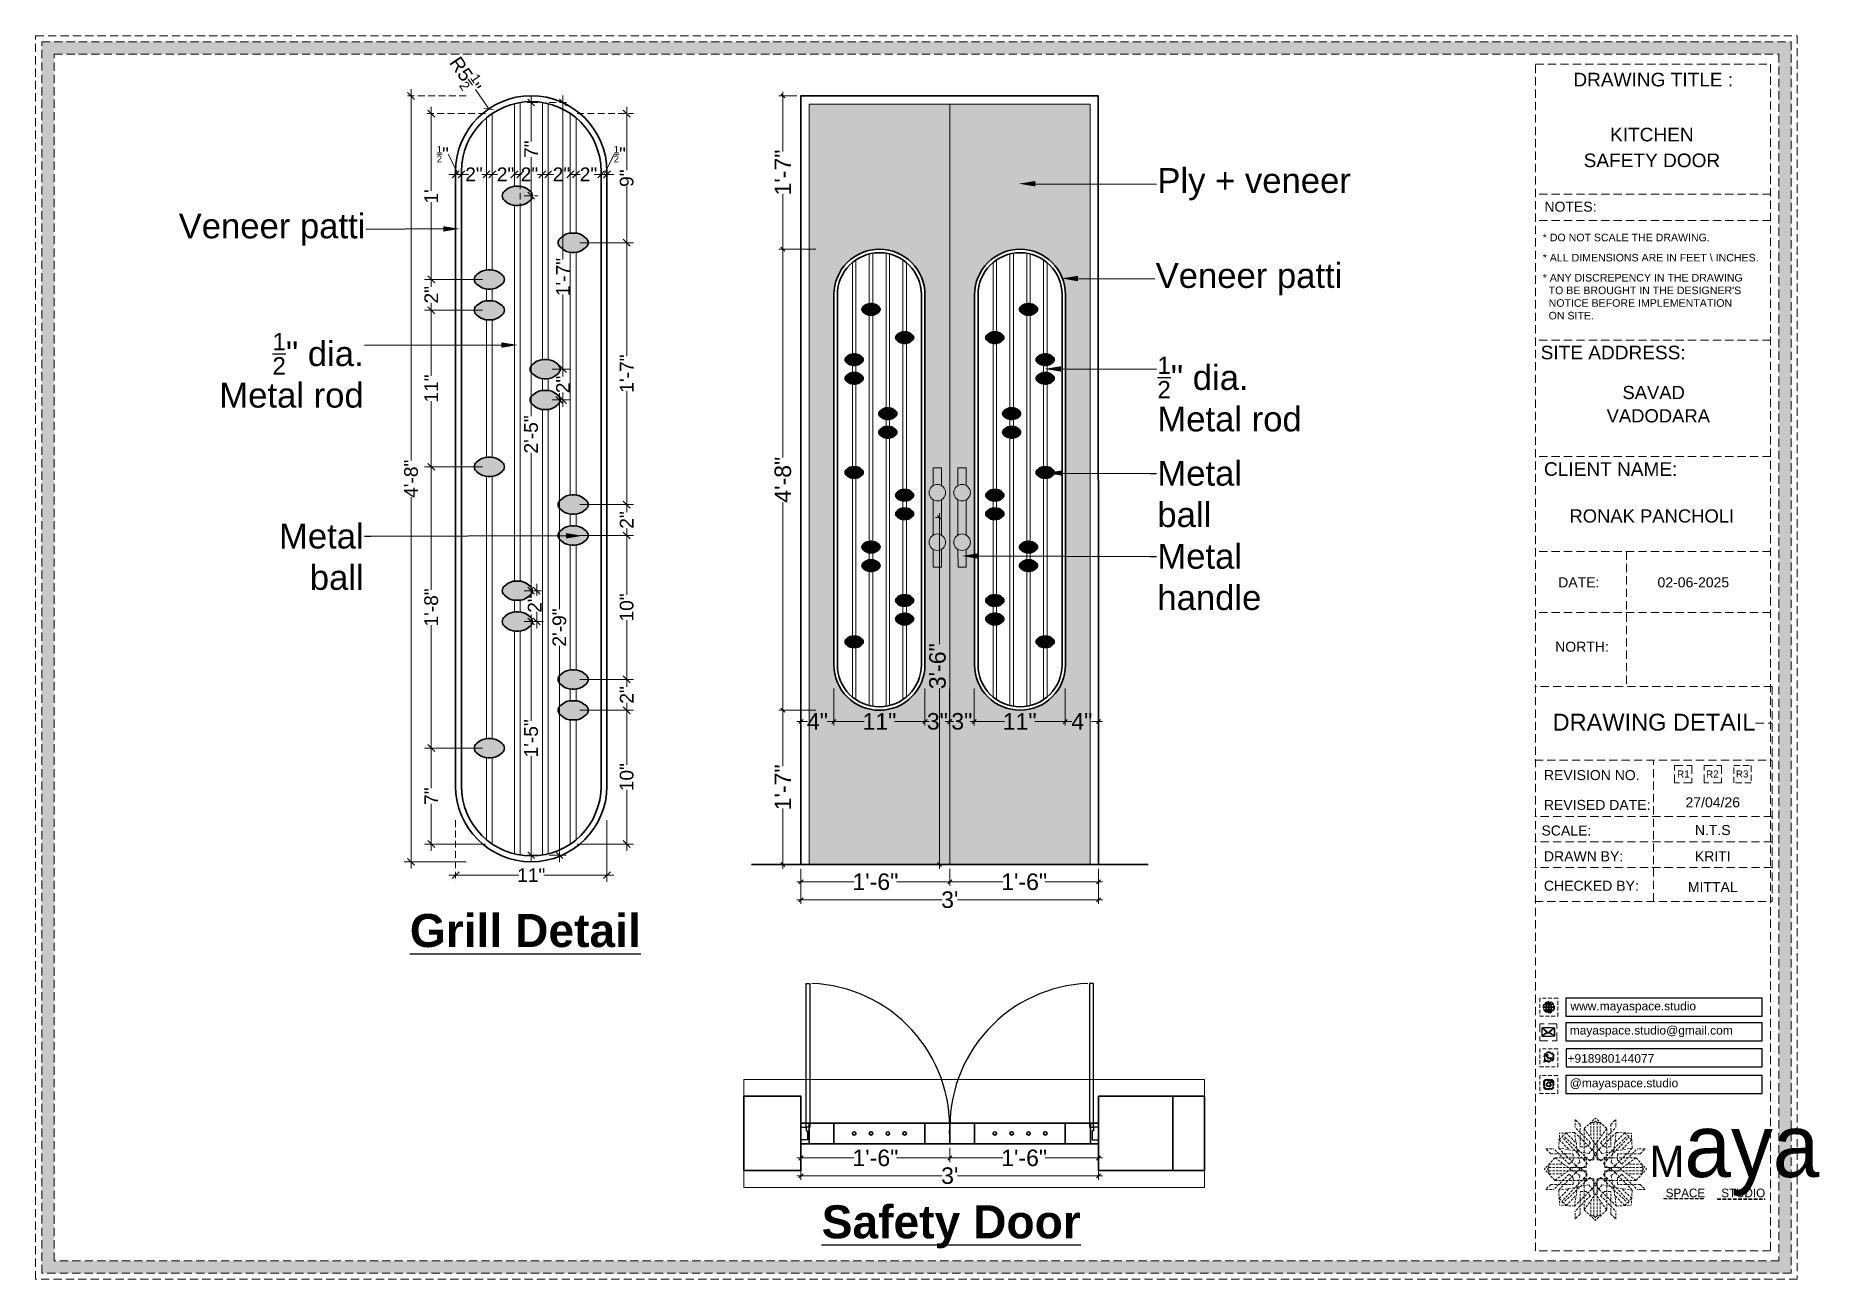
# Model space of a CAD drawing. Header units: millimetres. Extents: x 35877 to 3066687, y -650199 to -40525.
# Drawn here: x 148071.9 to 148287.7, y -180598.6 to -180448.2 of the extents above; entities that cross this region are included whole.
import ezdxf
from ezdxf import colors
from ezdxf.entities.mleader import LeaderData, LeaderLine
from ezdxf.enums import TextEntityAlignment as Align
from ezdxf.math import Vec2, Vec3

# ---------------------------------------------------------------- set-up
doc = ezdxf.new("R2010")
doc.units = ezdxf.units.MM
doc.header["$MEASUREMENT"] = 0
doc.header["$PDMODE"] = 35
doc.linetypes.add('DASHED', pattern=[0.75, 0.5, -0.25])
doc.linetypes.add('DASHEDX2', pattern=[1.5, 1, -0.5])
doc.layers.get('Defpoints').update_dxf_attribs({"color": 220})
for name, color, linetype, lineweight in [('A8_FURNITURE', 32, 'Continuous', 30), ('AR-Text', 250, 'Continuous', 13), ('COLUMN', 1, 'Continuous', 30), ('dim05', 1, 'Continuous', 13), ('Dimension', 10, 'DASHEDX2', 20), ('Elevation 4.5', 206, 'Continuous', 5), ('FURNITURE', 32, 'Continuous', 9), ('furniture dimensions', 1, 'DASHED', 0), ('GROUND FLOOR  ( PLINE )', 251, 'Continuous', 30), ('LABALLING', 1, 'Continuous', 25), ('NAME PLATE', 7, 'Continuous', 25), ('Text', 7, 'Continuous', 15), ('wall', 7, 'Continuous', 30)]:
    doc.layers.add(name, color=color, linetype=linetype, lineweight=lineweight)
doc.layers.add('AR DOOR', color=40, linetype='Continuous')
doc.layers.add('AR ELE-5', color=134, linetype='Continuous')
doc.styles.add('Arial', font='arial.ttf')
doc.styles.get("Standard").update_dxf_attribs({"font": 'arial.ttf', "height": 6})
doc.dimstyles.new('Archana', dxfattribs={"dimtxt": 2, "dimasz": 0.5, "dimexe": 0.5, "dimexo": 0.5, "dimgap": 0, "dimtad": 0, "dimzin": 0, "dimdsep": 46, "dimlunit": 4, "dimtxsty": 'Arial', "dimblk": 'OBLIQUE', "dimcen": 0, "dimdle": 1, "dimclrd": 256, "dimclre": 256, "dimclrt": 256, "dimadec": 0, "dimazin": 0, "dimtfac": 1, "dimtofl": 0, "dimtmove": 1, "dimatfit": 1, "dimldrblk": 'OBLIQUE', "dimfxl": 1, "dimfxlon": 1, "dimtolj": 1, "dimtzin": 0, "dimlwd": -1, "dimlwe": -1, "dimarcsym": 0})

msp = doc.modelspace()

# ---------------------------------------------------------------- texts
at = {"color": 18, "true_color": 0x000000, "transparency": 33554687, "char_height": 1.0361, "attachment_point": 1}
for s, width, gutter_width, insert in [('www.mayaspace.studio', 6.958, 5.82, (148257.59, -180565.06, 0.12)), ('mayaspace.studio@gmail.com', 4.3409, 3.63, (148257.5, -180567.99, 0.12)), ('+918980144077', 16.9273, 3.63, (148257.23, -180571.4, 0.12)), ('@mayaspace.studio', 4.3409, 3.63, (148257.5, -180574.37, 0.12))]:
    msp.add_mtext_dynamic_manual_height_columns(s, width=width, gutter_width=gutter_width, heights=[0], dxfattribs=dict(at, insert=insert))
at = {"layer": 'NAME PLATE', "transparency": 33554687, "style": 'Arial'}
for s, height, p in [('DRAWING TITLE : ', 1.65, (148267.93, -180454.31, 0.12)), ('KITCHEN', 1.65, (148267.44, -180460.96, 0.12)), ('SAFETY DOOR', 1.65, (148267.45, -180464.08, 0.12)), ('NOTES:', 1.212, (148257.59, -180469.47, 0.12)), ('SITE ADDRESS:', 1.65, (148262.76, -180487.33, 0.12)), (' SAVAD ', 1.595, (148267.66, -180492.14, 0.04)), ('VADODARA', 1.595, (148268.22, -180494.96, 0.04)), ('CLIENT NAME:', 1.65, (148262.46, -180501.43, 0.12)), ('RONAK PANCHOLI    ', 1.5951, (148268.67, -180507.08, 0.04)), ('DATE:', 1.212, (148258.6, -180514.92, 0.12)), ('02-06-2025', 1.212, (148272.46, -180514.92, 0.12)), ('NORTH:', 1.212, (148258.99, -180522.71, 0.12)), ('DRAWING DETAIL', 2.04, (148267.7, -180532.25, 0.12)), ('REVISION NO.', 1.2124, (148260.17, -180538.24, 0.12)), ('REVISED DATE: ', 1.2124, (148261.06, -180541.85, 0.12)), ('SCALE:', 1.212, (148257.1, -180544.95, 0.12)), ('DRAWN BY:', 1.212, (148259.18, -180548.07, 0.12)), ('KRITI', 1.212, (148274.81, -180548.07, 0.12)), ('CHECKED BY:', 1.2124, (148260.12, -180551.63, 0.12)), ('MITTAL', 1.212, (148274.81, -180551.79, 0.12))]:
    msp.add_text(s, height=height, dxfattribs=at).set_placement(p, align=Align.CENTER)
for s, p in [('R1', (148270.49, -180537.93, 0.12)), ('R2', (148274, -180537.93, 0.12))]:
    msp.add_text(s, height=0.855, dxfattribs=at).set_placement(p)
at = {"layer": 'NAME PLATE', "transparency": 33554687, "char_height": 0.9169, "width": 35.4265, "attachment_point": 1, "style": 'Arial'}
for s, insert in [('* DO NOT SCALE THE DRAWING.', (148254.24, -180472.13, 0.12)), ('* ALL DIMENSIONS ARE IN FEET \\\\ INCHES.', (148254.24, -180474.57, 0.12)), ("* ANY DISCREPENCY IN THE DRAWING \\P  TO BE BROUGHT IN THE DESIGNER'S\\P  NOTICE BEFORE IMPLEMENTATION \\P  ON SITE.", (148254.24, -180477, 0.12))]:
    msp.add_mtext(s, dxfattribs=dict(at, insert=insert))
at = {"layer": 'NAME PLATE', "lineweight": 0, "transparency": 33554687, "char_height": 1.212, "attachment_point": 2, "style": 'Arial'}
for s, insert, width in [('27/04/26', (148274.81, -180540.33, 0.12), 10.5066), ('N.T.S', (148274.81, -180543.68, 0.12), 2.3662)]:
    msp.add_mtext(s, dxfattribs=dict(at, insert=insert, width=width))
at = {"layer": 'Text', "lineweight": 25, "transparency": 33554687, "char_height": 4, "attachment_point": 5}
for s, insert in [('\\A1;{\\fArial|b1|i0|c0|p34;\\L\\C1;Grill Detail}', (148131.14, -180556.47)), ('\\A1;{\\fArial|b1|i0|c0|p34;\\L\\C1;Safety Door}', (148182.67, -180592.29))]:
    msp.add_mtext(s, dxfattribs=dict(at, insert=insert)).dxf.unprotected_set("ltscale", 0)

# ---------------------------------------------------------------- blocks, each defined once
blk = doc.blocks.new('_Oblique')
at = {"layer": 'wall', "color": 0, "lineweight": -2}
blk.add_line((-0.5, -0.5), (0.5, 0.5), dxfattribs=at)
blk = doc.blocks.new('*D367')
at = {"layer": 'Defpoints', "color": 0, "linetype": 'Continuous', "lineweight": 0, "transparency": 16777216}
for p in [(148173.98, -180474.01), (148162.3, -180529.79), (148173.98, -180529.79)]:
    blk.add_point(p, dxfattribs=at)
at = {"layer": 'furniture dimensions', "color": 5, "linetype": 'ByBlock', "transparency": 16777216}
blk.add_line((148166.3, -180474.01), (148161.8, -180474.01), dxfattribs=at)
at = {"layer": 'furniture dimensions', "color": 5, "linetype": 'Continuous', "transparency": 16777216}
for p, q in [((148162.3, -180473.51), (148162.3, -180499.2)), ((148162.3, -180530.29), (148162.3, -180504.6)), ((148166.3, -180529.79), (148161.8, -180529.79))]:
    blk.add_line(p, q, dxfattribs=at)
at = {"layer": 'furniture dimensions', "color": 5, "linetype": 'Continuous', "transparency": 16777216, "xscale": 0.5, "yscale": 0.5, "zscale": 0.5}
for p, rotation in [((148162.3, -180474.01), 90), ((148162.3, -180529.79), 270)]:
    blk.add_blockref('_Oblique', p, dxfattribs=dict(at, rotation=rotation))
at = {"layer": 'furniture dimensions', "linetype": 'Continuous', "lineweight": 0, "transparency": 16777216, "insert": (148162.3, -180501.9), "char_height": 1, "attachment_point": 5, "rotation": 90, "style": 'Arial'}
blk.add_mtext('\\A1;{\\H2x;4\'-8"}', dxfattribs=at)
blk = doc.blocks.new('*D461')
at = {"layer": 'Defpoints', "color": 0, "linetype": 'Continuous', "lineweight": 0, "transparency": 16777216}
for p in [(148084.81, -180468.62), (148076.06, -180524.39), (148084.81, -180524.39)]:
    blk.add_point(p, dxfattribs=at)
at = {"layer": 'furniture dimensions', "color": 5, "linetype": 'ByBlock', "transparency": 16777216}
blk.add_line((148080.06, -180468.62), (148075.56, -180468.62), dxfattribs=at)
at = {"layer": 'furniture dimensions', "color": 5, "linetype": 'Continuous', "transparency": 16777216}
for p, q in [((148076.06, -180468.12), (148076.06, -180495.16)), ((148076.06, -180524.89), (148076.06, -180497.85)), ((148080.06, -180524.39), (148075.56, -180524.39))]:
    blk.add_line(p, q, dxfattribs=at)
at = {"layer": 'furniture dimensions', "color": 5, "linetype": 'Continuous', "transparency": 16777216, "xscale": 0.5, "yscale": 0.5, "zscale": 0.5}
for p, rotation in [((148076.06, -180468.62), 90), ((148076.06, -180524.39), 270)]:
    blk.add_blockref('_Oblique', p, dxfattribs=dict(at, rotation=rotation))
at = {"layer": 'furniture dimensions', "linetype": 'Continuous', "lineweight": 0, "transparency": 16777216, "insert": (148076.06, -180496.5), "char_height": 1, "attachment_point": 5, "rotation": 90, "style": 'Arial'}
blk.add_mtext('\\A1;4\'-8"', dxfattribs=at)
blk = doc.blocks.new('*D462')
at = {"layer": 'Defpoints', "color": 0, "linetype": 'Continuous', "lineweight": 0, "transparency": 16777216}
for p in [(148079.3, -180513.05), (148090.32, -180512.57), (148090.32, -180525.36)]:
    blk.add_point(p, dxfattribs=at)
at = {"layer": 'furniture dimensions', "color": 5, "linetype": 'ByBlock', "transparency": 16777216}
blk.add_line((148079.3, -180521.36), (148079.3, -180525.86), dxfattribs=at)
at = {"layer": 'furniture dimensions', "color": 5, "linetype": 'Continuous', "transparency": 16777216}
for p, q in [((148090.32, -180521.36), (148090.32, -180525.86)), ((148078.8, -180525.36), (148083.9, -180525.36)), ((148090.82, -180525.36), (148085.73, -180525.36))]:
    blk.add_line(p, q, dxfattribs=at)
at = {"layer": 'furniture dimensions', "color": 5, "linetype": 'Continuous', "transparency": 16777216, "xscale": 0.5, "yscale": 0.5, "zscale": 0.5, "rotation": 180}
blk.add_blockref('_Oblique', (148079.3, -180525.36), dxfattribs=at)
at = {"layer": 'furniture dimensions', "color": 5, "linetype": 'Continuous', "transparency": 16777216, "xscale": 0.5, "yscale": 0.5, "zscale": 0.5}
blk.add_blockref('_Oblique', (148090.32, -180525.36), dxfattribs=at)
at = {"layer": 'furniture dimensions', "linetype": 'Continuous', "lineweight": 0, "transparency": 16777216, "insert": (148084.81, -180525.36), "char_height": 1, "attachment_point": 5, "style": 'Arial'}
blk.add_mtext('\\A1;11"', dxfattribs=at)
blk = doc.blocks.new('*D463')
at = {"layer": 'Defpoints', "color": 0, "linetype": 'Continuous', "lineweight": 0, "transparency": 16777216}
for p in [(148081.55, -180474.33), (148079.73, -180475.79), (148081.55, -180475.76)]:
    blk.add_point(p, dxfattribs=at)
at = {"layer": 'furniture dimensions', "color": 5, "linetype": 'ByBlock', "transparency": 16777216}
blk.add_line((148079.73, -180475.29), (148079.73, -180473.83), dxfattribs=at)
at = {"layer": 'furniture dimensions', "color": 5, "linetype": 'Continuous', "transparency": 16777216}
for p, q in [((148081.55, -180475.26), (148081.55, -180473.83)), ((148079.23, -180474.33), (148080.05, -180474.33)), ((148082.05, -180474.33), (148081.22, -180474.33))]:
    blk.add_line(p, q, dxfattribs=at)
at = {"layer": 'furniture dimensions', "color": 5, "linetype": 'Continuous', "transparency": 16777216, "xscale": 0.5, "yscale": 0.5, "zscale": 0.5, "rotation": 180}
blk.add_blockref('_Oblique', (148079.73, -180474.33), dxfattribs=at)
at = {"layer": 'furniture dimensions', "color": 5, "linetype": 'Continuous', "transparency": 16777216, "xscale": 0.5, "yscale": 0.5, "zscale": 0.5}
blk.add_blockref('_Oblique', (148081.55, -180474.33), dxfattribs=at)
at = {"layer": 'furniture dimensions', "linetype": 'Continuous', "lineweight": 0, "transparency": 16777216, "insert": (148080.64, -180474.33), "char_height": 3, "attachment_point": 5, "style": 'Arial'}
blk.add_mtext('\\A1;{\\H0.33333x;2"}', dxfattribs=at)
blk = doc.blocks.new('*D464')
at = {"layer": 'Defpoints', "color": 0, "linetype": 'Continuous', "lineweight": 0, "transparency": 16777216}
for p in [(148083.58, -180474.33), (148083.58, -180475.11), (148081.97, -180476.64)]:
    blk.add_point(p, dxfattribs=at)
at = {"layer": 'furniture dimensions', "color": 5, "linetype": 'ByBlock', "transparency": 16777216}
blk.add_line((148081.97, -180476.14), (148081.97, -180473.83), dxfattribs=at)
at = {"layer": 'furniture dimensions', "color": 5, "linetype": 'Continuous', "transparency": 16777216}
for p, q in [((148083.58, -180474.61), (148083.58, -180473.83)), ((148081.47, -180474.33), (148082.36, -180474.33)), ((148084.08, -180474.33), (148083.52, -180474.33))]:
    blk.add_line(p, q, dxfattribs=at)
at = {"layer": 'furniture dimensions', "color": 5, "linetype": 'Continuous', "transparency": 16777216, "xscale": 0.5, "yscale": 0.5, "zscale": 0.5, "rotation": 180}
blk.add_blockref('_Oblique', (148081.97, -180474.33), dxfattribs=at)
at = {"layer": 'furniture dimensions', "color": 5, "linetype": 'Continuous', "transparency": 16777216, "xscale": 0.5, "yscale": 0.5, "zscale": 0.5}
blk.add_blockref('_Oblique', (148083.58, -180474.33), dxfattribs=at)
at = {"layer": 'furniture dimensions', "linetype": 'Continuous', "lineweight": 0, "transparency": 16777216, "insert": (148082.94, -180474.33), "char_height": 3, "attachment_point": 5, "style": 'Arial'}
blk.add_mtext('\\A1;{\\H0.33333x;2"}', dxfattribs=at)
blk = doc.blocks.new('*D465')
at = {"layer": 'Defpoints', "color": 0, "linetype": 'Continuous', "lineweight": 0, "transparency": 16777216}
for p in [(148085.62, -180474.33), (148085.62, -180475.76), (148084.01, -180477.42)]:
    blk.add_point(p, dxfattribs=at)
at = {"layer": 'furniture dimensions', "color": 5, "linetype": 'ByBlock', "transparency": 16777216}
blk.add_line((148084.01, -180476.92), (148084.01, -180473.83), dxfattribs=at)
at = {"layer": 'furniture dimensions', "color": 5, "linetype": 'Continuous', "transparency": 16777216}
for p, q in [((148085.62, -180475.26), (148085.62, -180473.83)), ((148083.51, -180474.33), (148084.1, -180474.33)), ((148086.12, -180474.33), (148085.26, -180474.33))]:
    blk.add_line(p, q, dxfattribs=at)
at = {"layer": 'furniture dimensions', "color": 5, "linetype": 'Continuous', "transparency": 16777216, "xscale": 0.5, "yscale": 0.5, "zscale": 0.5, "rotation": 180}
blk.add_blockref('_Oblique', (148084.01, -180474.33), dxfattribs=at)
at = {"layer": 'furniture dimensions', "color": 5, "linetype": 'Continuous', "transparency": 16777216, "xscale": 0.5, "yscale": 0.5, "zscale": 0.5}
blk.add_blockref('_Oblique', (148085.62, -180474.33), dxfattribs=at)
at = {"layer": 'furniture dimensions', "linetype": 'Continuous', "lineweight": 0, "transparency": 16777216, "insert": (148084.68, -180474.33), "char_height": 3, "attachment_point": 5, "style": 'Arial'}
blk.add_mtext('\\A1;{\\H0.33333x;2"}', dxfattribs=at)
blk = doc.blocks.new('*D466')
at = {"layer": 'Defpoints', "color": 0, "linetype": 'Continuous', "lineweight": 0, "transparency": 16777216}
for p in [(148087.65, -180474.33), (148086.04, -180475.93), (148087.65, -180475.76)]:
    blk.add_point(p, dxfattribs=at)
at = {"layer": 'furniture dimensions', "color": 5, "linetype": 'ByBlock', "transparency": 16777216}
blk.add_line((148086.04, -180475.43), (148086.04, -180473.83), dxfattribs=at)
at = {"layer": 'furniture dimensions', "color": 5, "linetype": 'Continuous', "transparency": 16777216}
for p, q in [((148087.65, -180475.26), (148087.65, -180473.83)), ((148085.54, -180474.33), (148086.43, -180474.33)), ((148088.15, -180474.33), (148087.59, -180474.33))]:
    blk.add_line(p, q, dxfattribs=at)
at = {"layer": 'furniture dimensions', "color": 5, "linetype": 'Continuous', "transparency": 16777216, "xscale": 0.5, "yscale": 0.5, "zscale": 0.5, "rotation": 180}
blk.add_blockref('_Oblique', (148086.04, -180474.33), dxfattribs=at)
at = {"layer": 'furniture dimensions', "color": 5, "linetype": 'Continuous', "transparency": 16777216, "xscale": 0.5, "yscale": 0.5, "zscale": 0.5}
blk.add_blockref('_Oblique', (148087.65, -180474.33), dxfattribs=at)
at = {"layer": 'furniture dimensions', "linetype": 'Continuous', "lineweight": 0, "transparency": 16777216, "insert": (148087.01, -180474.33), "char_height": 3, "attachment_point": 5, "style": 'Arial'}
blk.add_mtext('\\A1;{\\H0.33333x;2"}', dxfattribs=at)
blk = doc.blocks.new('*D467')
at = {"layer": 'Defpoints', "color": 0, "linetype": 'Continuous', "lineweight": 0, "transparency": 16777216}
for p in [(148089.9, -180474.33), (148089.9, -180479.18), (148090.32, -180479.18)]:
    blk.add_point(p, dxfattribs=at)
at = {"layer": 'furniture dimensions', "color": 5, "linetype": 'Continuous', "transparency": 16777216}
for p, q in [((148090.11, -180474.33), (148090.86, -180472.86)), ((148089.9, -180478.33), (148089.9, -180473.83)), ((148089.9, -180474.33), (148089.4, -180474.33)), ((148090.32, -180474.33), (148089.9, -180474.33)), ((148090.32, -180474.33), (148090.82, -180474.33))]:
    blk.add_line(p, q, dxfattribs=at)
at = {"layer": 'furniture dimensions', "color": 5, "linetype": 'ByBlock', "transparency": 16777216}
blk.add_line((148090.32, -180478.33), (148090.32, -180473.83), dxfattribs=at)
at = {"layer": 'furniture dimensions', "color": 5, "linetype": 'Continuous', "transparency": 16777216, "xscale": 0.5, "yscale": 0.5, "zscale": 0.5}
blk.add_blockref('_Oblique', (148089.9, -180474.33), dxfattribs=at)
at = {"layer": 'furniture dimensions', "color": 5, "linetype": 'Continuous', "transparency": 16777216, "xscale": 0.5, "yscale": 0.5, "zscale": 0.5, "rotation": 180}
blk.add_blockref('_Oblique', (148090.32, -180474.33), dxfattribs=at)
at = {"layer": 'furniture dimensions', "linetype": 'Continuous', "lineweight": 0, "transparency": 16777216, "insert": (148091.26, -180472.86), "char_height": 3, "attachment_point": 5, "style": 'Arial'}
blk.add_mtext('\\A1;{\\H0.16667x;\\S1/2;\\H2.00004x;"}', dxfattribs=at)
blk = doc.blocks.new('*D468')
at = {"layer": 'Defpoints', "color": 0, "linetype": 'Continuous', "lineweight": 0, "transparency": 16777216}
for p in [(148089.9, -180474.33), (148088.07, -180476.48), (148089.9, -180475.76)]:
    blk.add_point(p, dxfattribs=at)
at = {"layer": 'furniture dimensions', "color": 5, "linetype": 'ByBlock', "transparency": 16777216}
blk.add_line((148088.07, -180475.98), (148088.07, -180473.83), dxfattribs=at)
at = {"layer": 'furniture dimensions', "color": 5, "linetype": 'Continuous', "transparency": 16777216}
for p, q in [((148089.9, -180475.26), (148089.9, -180473.83)), ((148087.57, -180474.33), (148088.4, -180474.33)), ((148090.4, -180474.33), (148089.57, -180474.33))]:
    blk.add_line(p, q, dxfattribs=at)
at = {"layer": 'furniture dimensions', "color": 5, "linetype": 'Continuous', "transparency": 16777216, "xscale": 0.5, "yscale": 0.5, "zscale": 0.5, "rotation": 180}
blk.add_blockref('_Oblique', (148088.07, -180474.33), dxfattribs=at)
at = {"layer": 'furniture dimensions', "color": 5, "linetype": 'Continuous', "transparency": 16777216, "xscale": 0.5, "yscale": 0.5, "zscale": 0.5}
blk.add_blockref('_Oblique', (148089.9, -180474.33), dxfattribs=at)
at = {"layer": 'furniture dimensions', "linetype": 'Continuous', "lineweight": 0, "transparency": 16777216, "insert": (148088.98, -180474.33), "char_height": 3, "attachment_point": 5, "style": 'Arial'}
blk.add_mtext('\\A1;{\\H0.33333x;2"}', dxfattribs=at)
blk = doc.blocks.new('*D469')
at = {"layer": 'Defpoints', "color": 0, "linetype": 'Continuous', "lineweight": 0, "transparency": 16777216}
for p in [(148081.97, -180469.91), (148077.53, -180481.98), (148081.76, -180481.98)]:
    blk.add_point(p, dxfattribs=at)
at = {"layer": 'furniture dimensions', "color": 5, "linetype": 'ByBlock', "transparency": 16777216}
blk.add_line((148081.47, -180469.91), (148077.03, -180469.91), dxfattribs=at)
at = {"layer": 'furniture dimensions', "color": 5, "linetype": 'Continuous', "transparency": 16777216}
for p, q in [((148077.53, -180469.41), (148077.53, -180475.53)), ((148077.53, -180482.48), (148077.53, -180476.36)), ((148081.26, -180481.98), (148077.03, -180481.98))]:
    blk.add_line(p, q, dxfattribs=at)
at = {"layer": 'furniture dimensions', "color": 5, "linetype": 'Continuous', "transparency": 16777216, "xscale": 0.5, "yscale": 0.5, "zscale": 0.5}
for p, rotation in [((148077.53, -180469.91), 90), ((148077.53, -180481.98), 270)]:
    blk.add_blockref('_Oblique', p, dxfattribs=dict(at, rotation=rotation))
at = {"layer": 'furniture dimensions', "linetype": 'Continuous', "lineweight": 0, "transparency": 16777216, "insert": (148077.53, -180475.94), "char_height": 1, "width": 1.4069, "attachment_point": 5, "rotation": 90, "style": 'Arial'}
blk.add_mtext("\\A1;1'", dxfattribs=at)
blk = doc.blocks.new('*D470')
at = {"layer": 'Defpoints', "color": 0, "linetype": 'Continuous', "lineweight": 0, "transparency": 16777216}
for p in [(148081.76, -180481.98), (148077.53, -180484.23), (148081.76, -180484.23)]:
    blk.add_point(p, dxfattribs=at)
at = {"layer": 'furniture dimensions', "color": 5, "linetype": 'ByBlock', "transparency": 16777216}
blk.add_line((148081.26, -180481.98), (148077.03, -180481.98), dxfattribs=at)
at = {"layer": 'furniture dimensions', "color": 5, "linetype": 'Continuous', "transparency": 16777216}
for p, q in [((148077.53, -180481.48), (148077.53, -180482.52)), ((148081.26, -180484.23), (148077.03, -180484.23)), ((148077.53, -180484.73), (148077.53, -180483.69))]:
    blk.add_line(p, q, dxfattribs=at)
at = {"layer": 'furniture dimensions', "color": 5, "linetype": 'Continuous', "transparency": 16777216, "xscale": 0.5, "yscale": 0.5, "zscale": 0.5}
for p, rotation in [((148077.53, -180481.98), 90), ((148077.53, -180484.23), 270)]:
    blk.add_blockref('_Oblique', p, dxfattribs=dict(at, rotation=rotation))
at = {"layer": 'furniture dimensions', "linetype": 'Continuous', "lineweight": 0, "transparency": 16777216, "insert": (148077.53, -180483.1), "char_height": 1, "attachment_point": 5, "rotation": 90, "style": 'Arial'}
blk.add_mtext('\\A1;2"', dxfattribs=at)
blk = doc.blocks.new('*D471')
at = {"layer": 'Defpoints', "color": 0, "linetype": 'Continuous', "lineweight": 0, "transparency": 16777216}
for p in [(148081.76, -180484.23), (148077.53, -180495.63), (148081.76, -180495.63)]:
    blk.add_point(p, dxfattribs=at)
at = {"layer": 'furniture dimensions', "color": 5, "linetype": 'ByBlock', "transparency": 16777216}
blk.add_line((148081.26, -180484.23), (148077.03, -180484.23), dxfattribs=at)
at = {"layer": 'furniture dimensions', "color": 5, "linetype": 'Continuous', "transparency": 16777216}
for p, q in [((148077.53, -180483.73), (148077.53, -180489.01)), ((148077.53, -180496.13), (148077.53, -180490.84)), ((148081.26, -180495.63), (148077.03, -180495.63))]:
    blk.add_line(p, q, dxfattribs=at)
at = {"layer": 'furniture dimensions', "color": 5, "linetype": 'Continuous', "transparency": 16777216, "xscale": 0.5, "yscale": 0.5, "zscale": 0.5}
for p, rotation in [((148077.53, -180484.23), 90), ((148077.53, -180495.63), 270)]:
    blk.add_blockref('_Oblique', p, dxfattribs=dict(at, rotation=rotation))
at = {"layer": 'furniture dimensions', "linetype": 'Continuous', "lineweight": 0, "transparency": 16777216, "insert": (148077.53, -180489.93), "char_height": 1, "attachment_point": 5, "rotation": 90, "style": 'Arial'}
blk.add_mtext('\\A1;11"', dxfattribs=at)
blk = doc.blocks.new('*D472')
at = {"layer": 'Defpoints', "color": 0, "linetype": 'Continuous', "lineweight": 0, "transparency": 16777216}
for p in [(148081.76, -180495.63), (148077.53, -180516.11), (148081.76, -180516.11)]:
    blk.add_point(p, dxfattribs=at)
at = {"layer": 'furniture dimensions', "color": 5, "linetype": 'ByBlock', "transparency": 16777216}
blk.add_line((148081.26, -180495.63), (148077.03, -180495.63), dxfattribs=at)
at = {"layer": 'furniture dimensions', "color": 5, "linetype": 'Continuous', "transparency": 16777216}
for p, q in [((148077.53, -180495.13), (148077.53, -180504.59)), ((148077.53, -180516.61), (148077.53, -180507.15)), ((148081.26, -180516.11), (148077.03, -180516.11))]:
    blk.add_line(p, q, dxfattribs=at)
at = {"layer": 'furniture dimensions', "color": 5, "linetype": 'Continuous', "transparency": 16777216, "xscale": 0.5, "yscale": 0.5, "zscale": 0.5}
for p, rotation in [((148077.53, -180495.63), 90), ((148077.53, -180516.11), 270)]:
    blk.add_blockref('_Oblique', p, dxfattribs=dict(at, rotation=rotation))
at = {"layer": 'furniture dimensions', "linetype": 'Continuous', "lineweight": 0, "transparency": 16777216, "insert": (148077.53, -180505.87), "char_height": 1, "attachment_point": 5, "rotation": 90, "style": 'Arial'}
blk.add_mtext('\\A1;1\'-8"', dxfattribs=at)
blk = doc.blocks.new('*D473')
at = {"layer": 'Defpoints', "color": 0, "linetype": 'Continuous', "lineweight": 0, "transparency": 16777216}
for p in [(148081.76, -180516.11), (148077.53, -180523.1), (148081.97, -180523.1)]:
    blk.add_point(p, dxfattribs=at)
at = {"layer": 'furniture dimensions', "color": 5, "linetype": 'Continuous', "transparency": 16777216}
for p, q in [((148077.53, -180515.61), (148077.53, -180519.04)), ((148077.53, -180523.6), (148077.53, -180520.18)), ((148081.47, -180523.1), (148077.03, -180523.1))]:
    blk.add_line(p, q, dxfattribs=at)
at = {"layer": 'furniture dimensions', "color": 5, "linetype": 'ByBlock', "transparency": 16777216}
blk.add_line((148081.26, -180516.11), (148077.03, -180516.11), dxfattribs=at)
at = {"layer": 'furniture dimensions', "color": 5, "linetype": 'Continuous', "transparency": 16777216, "xscale": 0.5, "yscale": 0.5, "zscale": 0.5}
for p, rotation in [((148077.53, -180516.11), 90), ((148077.53, -180523.1), 270)]:
    blk.add_blockref('_Oblique', p, dxfattribs=dict(at, rotation=rotation))
at = {"layer": 'furniture dimensions', "linetype": 'Continuous', "lineweight": 0, "transparency": 16777216, "insert": (148077.53, -180519.61), "char_height": 1, "attachment_point": 5, "rotation": 90, "style": 'Arial'}
blk.add_mtext('\\A1;7"', dxfattribs=at)
blk = doc.blocks.new('*D474')
at = {"layer": 'Defpoints', "color": 0, "linetype": 'Continuous', "lineweight": 0, "transparency": 16777216}
for p in [(148083.8, -180504.65), (148083.8, -180506.89), (148085.21, -180506.89)]:
    blk.add_point(p, dxfattribs=at)
at = {"layer": 'furniture dimensions', "color": 5, "linetype": 'ByBlock', "transparency": 16777216}
blk.add_line((148084.3, -180504.65), (148085.71, -180504.65), dxfattribs=at)
at = {"layer": 'furniture dimensions', "color": 5, "linetype": 'Continuous', "transparency": 16777216}
for p, q in [((148085.21, -180504.15), (148085.21, -180505.03)), ((148085.21, -180507.39), (148085.21, -180506.2)), ((148084.3, -180506.89), (148085.71, -180506.89))]:
    blk.add_line(p, q, dxfattribs=at)
at = {"layer": 'furniture dimensions', "color": 5, "linetype": 'Continuous', "transparency": 16777216, "xscale": 0.5, "yscale": 0.5, "zscale": 0.5}
for p, rotation in [((148085.21, -180504.65), 90), ((148085.21, -180506.89), 270)]:
    blk.add_blockref('_Oblique', p, dxfattribs=dict(at, rotation=rotation))
at = {"layer": 'furniture dimensions', "linetype": 'Continuous', "lineweight": 0, "transparency": 16777216, "insert": (148085.06, -180505.62), "char_height": 1, "attachment_point": 5, "rotation": 90, "style": 'Arial'}
blk.add_mtext('\\A1;2"', dxfattribs=at)
blk = doc.blocks.new('*D475')
at = {"layer": 'Defpoints', "color": 0, "linetype": 'Continuous', "lineweight": 0, "transparency": 16777216}
for p in [(148083.8, -180506.89), (148084.01, -180523.91), (148084.8, -180523.91)]:
    blk.add_point(p, dxfattribs=at)
at = {"layer": 'furniture dimensions', "color": 5, "linetype": 'Continuous', "transparency": 16777216}
for p, q in [((148084.8, -180506.39), (148084.8, -180514.12)), ((148084.8, -180524.41), (148084.8, -180516.68)), ((148084.51, -180523.91), (148085.3, -180523.91))]:
    blk.add_line(p, q, dxfattribs=at)
at = {"layer": 'furniture dimensions', "color": 5, "linetype": 'ByBlock', "transparency": 16777216}
blk.add_line((148084.3, -180506.89), (148085.3, -180506.89), dxfattribs=at)
at = {"layer": 'furniture dimensions', "color": 5, "linetype": 'Continuous', "transparency": 16777216, "xscale": 0.5, "yscale": 0.5, "zscale": 0.5}
for p, rotation in [((148084.8, -180506.89), 90), ((148084.8, -180523.91), 270)]:
    blk.add_blockref('_Oblique', p, dxfattribs=dict(at, rotation=rotation))
at = {"layer": 'furniture dimensions', "linetype": 'Continuous', "lineweight": 0, "transparency": 16777216, "insert": (148084.8, -180515.4), "char_height": 3, "attachment_point": 5, "rotation": 90, "style": 'Arial'}
blk.add_mtext('\\A1;{\\H0.33333x;1\'-5"}', dxfattribs=at)
blk = doc.blocks.new('*D476')
at = {"layer": 'Defpoints', "color": 0, "linetype": 'Continuous', "lineweight": 0, "transparency": 16777216}
for p in [(148079.73, -180474.33), (148079.3, -180479.18), (148079.73, -180479.18)]:
    blk.add_point(p, dxfattribs=at)
at = {"layer": 'furniture dimensions', "color": 5, "linetype": 'Continuous', "transparency": 16777216}
for p, q in [((148079.52, -180474.33), (148078.77, -180472.86)), ((148079.73, -180478.33), (148079.73, -180473.83)), ((148079.3, -180474.33), (148078.8, -180474.33)), ((148079.3, -180474.33), (148079.73, -180474.33)), ((148079.73, -180474.33), (148080.23, -180474.33))]:
    blk.add_line(p, q, dxfattribs=at)
at = {"layer": 'furniture dimensions', "color": 5, "linetype": 'ByBlock', "transparency": 16777216}
blk.add_line((148079.3, -180478.33), (148079.3, -180473.83), dxfattribs=at)
at = {"layer": 'furniture dimensions', "color": 5, "linetype": 'Continuous', "transparency": 16777216, "xscale": 0.5, "yscale": 0.5, "zscale": 0.5}
blk.add_blockref('_Oblique', (148079.3, -180474.33), dxfattribs=at)
at = {"layer": 'furniture dimensions', "color": 5, "linetype": 'Continuous', "transparency": 16777216, "xscale": 0.5, "yscale": 0.5, "zscale": 0.5, "rotation": 180}
blk.add_blockref('_Oblique', (148079.73, -180474.33), dxfattribs=at)
at = {"layer": 'furniture dimensions', "linetype": 'Continuous', "lineweight": 0, "transparency": 16777216, "insert": (148078.37, -180472.86), "char_height": 3, "attachment_point": 5, "style": 'Arial'}
blk.add_mtext('\\A1;{\\H0.16667x;\\S1/2;\\H1.99996x;"}', dxfattribs=at)
blk = doc.blocks.new('*D477')
at = {"layer": 'Defpoints', "color": 0, "linetype": 'Continuous', "lineweight": 0, "transparency": 16777216}
for p in [(148083.8, -180475.89), (148084.01, -180504.65), (148084.8, -180504.65)]:
    blk.add_point(p, dxfattribs=at)
at = {"layer": 'furniture dimensions', "color": 5, "linetype": 'Continuous', "transparency": 16777216}
for p, q in [((148084.8, -180475.39), (148084.8, -180491.93)), ((148084.8, -180505.15), (148084.8, -180494.61)), ((148084.51, -180504.65), (148085.3, -180504.65))]:
    blk.add_line(p, q, dxfattribs=at)
at = {"layer": 'furniture dimensions', "color": 5, "linetype": 'ByBlock', "transparency": 16777216}
blk.add_line((148084.3, -180475.89), (148085.3, -180475.89), dxfattribs=at)
at = {"layer": 'furniture dimensions', "color": 5, "linetype": 'Continuous', "transparency": 16777216, "xscale": 0.5, "yscale": 0.5, "zscale": 0.5}
for p, rotation in [((148084.8, -180475.89), 90), ((148084.8, -180504.65), 270)]:
    blk.add_blockref('_Oblique', p, dxfattribs=dict(at, rotation=rotation))
at = {"layer": 'furniture dimensions', "linetype": 'Continuous', "lineweight": 0, "transparency": 16777216, "insert": (148084.8, -180493.27), "char_height": 3, "attachment_point": 5, "rotation": 90, "style": 'Arial'}
blk.add_mtext('\\A1;{\\H0.33333x;2\'-5"}', dxfattribs=at)
blk = doc.blocks.new('*D478')
at = {"layer": 'Defpoints', "color": 0, "linetype": 'Continuous', "lineweight": 0, "transparency": 16777216}
for p in [(148084.01, -180469.1), (148084.8, -180469.1), (148083.8, -180475.89)]:
    blk.add_point(p, dxfattribs=at)
at = {"layer": 'furniture dimensions', "color": 5, "linetype": 'Continuous', "transparency": 16777216}
for p, q in [((148084.8, -180468.6), (148084.8, -180471.93)), ((148084.51, -180469.1), (148085.3, -180469.1)), ((148084.8, -180476.39), (148084.8, -180473.07))]:
    blk.add_line(p, q, dxfattribs=at)
at = {"layer": 'furniture dimensions', "color": 5, "linetype": 'ByBlock', "transparency": 16777216}
blk.add_line((148084.3, -180475.89), (148085.3, -180475.89), dxfattribs=at)
at = {"layer": 'furniture dimensions', "color": 5, "linetype": 'Continuous', "transparency": 16777216, "xscale": 0.5, "yscale": 0.5, "zscale": 0.5}
for p, rotation in [((148084.8, -180469.1), 90), ((148084.8, -180475.89), 270)]:
    blk.add_blockref('_Oblique', p, dxfattribs=dict(at, rotation=rotation))
at = {"layer": 'furniture dimensions', "linetype": 'Continuous', "lineweight": 0, "transparency": 16777216, "insert": (148084.8, -180472.5), "char_height": 3, "attachment_point": 5, "rotation": 90, "style": 'Arial'}
blk.add_mtext('\\A1;{\\H0.33333x;7"}', dxfattribs=at)
blk = doc.blocks.new('*D479')
at = {"layer": 'Defpoints', "color": 0, "linetype": 'Continuous', "lineweight": 0, "transparency": 16777216}
for p in [(148085.62, -180469.1), (148085.83, -180488.51), (148087.12, -180488.51)]:
    blk.add_point(p, dxfattribs=at)
at = {"layer": 'furniture dimensions', "color": 5, "linetype": 'Continuous', "transparency": 16777216}
for p, q in [((148087.12, -180468.6), (148087.12, -180480.53)), ((148087.12, -180489.01), (148087.12, -180483.09)), ((148086.33, -180488.51), (148087.62, -180488.51))]:
    blk.add_line(p, q, dxfattribs=at)
at = {"layer": 'furniture dimensions', "color": 5, "linetype": 'ByBlock', "transparency": 16777216}
blk.add_line((148086.12, -180469.1), (148087.62, -180469.1), dxfattribs=at)
at = {"layer": 'furniture dimensions', "color": 5, "linetype": 'Continuous', "transparency": 16777216, "xscale": 0.5, "yscale": 0.5, "zscale": 0.5}
for p, rotation in [((148087.12, -180469.1), 90), ((148087.12, -180488.51), 270)]:
    blk.add_blockref('_Oblique', p, dxfattribs=dict(at, rotation=rotation))
at = {"layer": 'furniture dimensions', "linetype": 'Continuous', "lineweight": 0, "transparency": 16777216, "insert": (148087.12, -180481.81), "char_height": 1, "attachment_point": 5, "rotation": 90, "style": 'Arial'}
blk.add_mtext('\\A1;1\'-7"', dxfattribs=at)
blk = doc.blocks.new('*D480')
at = {"layer": 'Defpoints', "color": 0, "linetype": 'Continuous', "lineweight": 0, "transparency": 16777216}
for p in [(148085.83, -180488.51), (148085.83, -180490.76), (148087.12, -180490.76)]:
    blk.add_point(p, dxfattribs=at)
at = {"layer": 'furniture dimensions', "color": 5, "linetype": 'Continuous', "transparency": 16777216}
for p, q in [((148087.12, -180488.01), (148087.12, -180489.05)), ((148086.33, -180490.76), (148087.62, -180490.76)), ((148087.12, -180491.26), (148087.12, -180490.22))]:
    blk.add_line(p, q, dxfattribs=at)
at = {"layer": 'furniture dimensions', "color": 5, "linetype": 'ByBlock', "transparency": 16777216}
blk.add_line((148086.33, -180488.51), (148087.62, -180488.51), dxfattribs=at)
at = {"layer": 'furniture dimensions', "color": 5, "linetype": 'Continuous', "transparency": 16777216, "xscale": 0.5, "yscale": 0.5, "zscale": 0.5}
for p, rotation in [((148087.12, -180488.51), 90), ((148087.12, -180490.76), 270)]:
    blk.add_blockref('_Oblique', p, dxfattribs=dict(at, rotation=rotation))
at = {"layer": 'furniture dimensions', "linetype": 'Continuous', "lineweight": 0, "transparency": 16777216, "insert": (148087.12, -180489.63), "char_height": 3, "attachment_point": 5, "rotation": 90, "style": 'Arial'}
blk.add_mtext('\\A1;{\\H0.33333x;2"}', dxfattribs=at)
blk = doc.blocks.new('*D481')
at = {"layer": 'Defpoints', "color": 0, "linetype": 'Continuous', "lineweight": 0, "transparency": 16777216}
for p in [(148085.83, -180490.76), (148085.62, -180523.91), (148086.86, -180523.91)]:
    blk.add_point(p, dxfattribs=at)
at = {"layer": 'furniture dimensions', "color": 5, "linetype": 'ByBlock', "transparency": 16777216}
blk.add_line((148086.33, -180490.76), (148087.36, -180490.76), dxfattribs=at)
at = {"layer": 'furniture dimensions', "color": 5, "linetype": 'Continuous', "transparency": 16777216}
for p, q in [((148086.86, -180490.26), (148086.86, -180505.99)), ((148086.86, -180524.41), (148086.86, -180508.67)), ((148086.12, -180523.91), (148087.36, -180523.91))]:
    blk.add_line(p, q, dxfattribs=at)
at = {"layer": 'furniture dimensions', "color": 5, "linetype": 'Continuous', "transparency": 16777216, "xscale": 0.5, "yscale": 0.5, "zscale": 0.5}
for p, rotation in [((148086.86, -180490.76), 90), ((148086.86, -180523.91), 270)]:
    blk.add_blockref('_Oblique', p, dxfattribs=dict(at, rotation=rotation))
at = {"layer": 'furniture dimensions', "linetype": 'Continuous', "lineweight": 0, "transparency": 16777216, "insert": (148086.86, -180507.33), "char_height": 3, "attachment_point": 5, "rotation": 90, "style": 'Arial'}
blk.add_mtext('\\A1;{\\H0.33333x;2\'-9"}', dxfattribs=at)
blk = doc.blocks.new('*D482')
at = {"layer": 'Defpoints', "color": 0, "linetype": 'Continuous', "lineweight": 0, "transparency": 16777216}
for p in [(148087.65, -180469.91), (148087.86, -180479.31), (148091.76, -180479.31)]:
    blk.add_point(p, dxfattribs=at)
at = {"layer": 'furniture dimensions', "color": 5, "linetype": 'ByBlock', "transparency": 16777216}
blk.add_line((148088.15, -180469.91), (148092.26, -180469.91), dxfattribs=at)
at = {"layer": 'furniture dimensions', "color": 5, "linetype": 'Continuous', "transparency": 16777216}
for p, q in [((148091.76, -180469.41), (148091.76, -180474.03)), ((148091.76, -180479.81), (148091.76, -180475.18)), ((148088.36, -180479.31), (148092.26, -180479.31))]:
    blk.add_line(p, q, dxfattribs=at)
at = {"layer": 'furniture dimensions', "color": 5, "linetype": 'Continuous', "transparency": 16777216, "xscale": 0.5, "yscale": 0.5, "zscale": 0.5}
for p, rotation in [((148091.76, -180469.91), 90), ((148091.76, -180479.31), 270)]:
    blk.add_blockref('_Oblique', p, dxfattribs=dict(at, rotation=rotation))
at = {"layer": 'furniture dimensions', "linetype": 'Continuous', "lineweight": 0, "transparency": 16777216, "insert": (148091.76, -180474.61), "char_height": 3, "attachment_point": 5, "rotation": 90, "style": 'Arial'}
blk.add_mtext('\\A1;{\\H0.33333x;9"}', dxfattribs=at)
blk = doc.blocks.new('*D483')
at = {"layer": 'Defpoints', "color": 0, "linetype": 'Continuous', "lineweight": 0, "transparency": 16777216}
for p in [(148087.86, -180479.31), (148087.86, -180498.38), (148091.76, -180498.38)]:
    blk.add_point(p, dxfattribs=at)
at = {"layer": 'furniture dimensions', "color": 5, "linetype": 'ByBlock', "transparency": 16777216}
blk.add_line((148088.36, -180479.31), (148092.26, -180479.31), dxfattribs=at)
at = {"layer": 'furniture dimensions', "color": 5, "linetype": 'Continuous', "transparency": 16777216}
for p, q in [((148091.76, -180478.81), (148091.76, -180487.56)), ((148091.76, -180498.88), (148091.76, -180490.13)), ((148088.36, -180498.38), (148092.26, -180498.38))]:
    blk.add_line(p, q, dxfattribs=at)
at = {"layer": 'furniture dimensions', "color": 5, "linetype": 'Continuous', "transparency": 16777216, "xscale": 0.5, "yscale": 0.5, "zscale": 0.5}
for p, rotation in [((148091.76, -180479.31), 90), ((148091.76, -180498.38), 270)]:
    blk.add_blockref('_Oblique', p, dxfattribs=dict(at, rotation=rotation))
at = {"layer": 'furniture dimensions', "linetype": 'Continuous', "lineweight": 0, "transparency": 16777216, "insert": (148091.76, -180488.84), "char_height": 1, "attachment_point": 5, "rotation": 90, "style": 'Arial'}
blk.add_mtext('\\A1;1\'-7"', dxfattribs=at)
blk = doc.blocks.new('*D484')
at = {"layer": 'Defpoints', "color": 0, "linetype": 'Continuous', "lineweight": 0, "transparency": 16777216}
for p in [(148087.86, -180498.38), (148087.86, -180500.63), (148091.76, -180500.63)]:
    blk.add_point(p, dxfattribs=at)
at = {"layer": 'furniture dimensions', "color": 5, "linetype": 'ByBlock', "transparency": 16777216}
blk.add_line((148088.36, -180498.38), (148092.26, -180498.38), dxfattribs=at)
at = {"layer": 'furniture dimensions', "color": 5, "linetype": 'Continuous', "transparency": 16777216}
for p, q in [((148091.76, -180497.88), (148091.76, -180498.92)), ((148091.76, -180501.13), (148091.76, -180500.09)), ((148088.36, -180500.63), (148092.26, -180500.63))]:
    blk.add_line(p, q, dxfattribs=at)
at = {"layer": 'furniture dimensions', "color": 5, "linetype": 'Continuous', "transparency": 16777216, "xscale": 0.5, "yscale": 0.5, "zscale": 0.5}
for p, rotation in [((148091.76, -180498.38), 90), ((148091.76, -180500.63), 270)]:
    blk.add_blockref('_Oblique', p, dxfattribs=dict(at, rotation=rotation))
at = {"layer": 'furniture dimensions', "linetype": 'Continuous', "lineweight": 0, "transparency": 16777216, "insert": (148091.76, -180499.5), "char_height": 1, "attachment_point": 5, "rotation": 90, "style": 'Arial'}
blk.add_mtext('\\A1;2"', dxfattribs=at)
blk = doc.blocks.new('*D485')
at = {"layer": 'Defpoints', "color": 0, "linetype": 'Continuous', "lineweight": 0, "transparency": 16777216}
for p in [(148087.86, -180500.63), (148087.86, -180511.11), (148091.76, -180511.11)]:
    blk.add_point(p, dxfattribs=at)
at = {"layer": 'furniture dimensions', "color": 5, "linetype": 'Continuous', "transparency": 16777216}
for p, q in [((148091.76, -180500.13), (148091.76, -180504.95)), ((148091.76, -180511.61), (148091.76, -180506.79)), ((148088.36, -180511.11), (148092.26, -180511.11))]:
    blk.add_line(p, q, dxfattribs=at)
at = {"layer": 'furniture dimensions', "color": 5, "linetype": 'ByBlock', "transparency": 16777216}
blk.add_line((148088.36, -180500.63), (148092.26, -180500.63), dxfattribs=at)
at = {"layer": 'furniture dimensions', "color": 5, "linetype": 'Continuous', "transparency": 16777216, "xscale": 0.5, "yscale": 0.5, "zscale": 0.5}
for p, rotation in [((148091.76, -180500.63), 90), ((148091.76, -180511.11), 270)]:
    blk.add_blockref('_Oblique', p, dxfattribs=dict(at, rotation=rotation))
at = {"layer": 'furniture dimensions', "linetype": 'Continuous', "lineweight": 0, "transparency": 16777216, "insert": (148091.76, -180505.87), "char_height": 1, "attachment_point": 5, "rotation": 90, "style": 'Arial'}
blk.add_mtext('\\A1;10"', dxfattribs=at)
blk = doc.blocks.new('*D486')
at = {"layer": 'Defpoints', "color": 0, "linetype": 'Continuous', "lineweight": 0, "transparency": 16777216}
for p in [(148087.86, -180511.11), (148087.86, -180513.36), (148091.76, -180513.36)]:
    blk.add_point(p, dxfattribs=at)
at = {"layer": 'furniture dimensions', "color": 5, "linetype": 'ByBlock', "transparency": 16777216}
blk.add_line((148088.36, -180511.11), (148092.26, -180511.11), dxfattribs=at)
at = {"layer": 'furniture dimensions', "color": 5, "linetype": 'Continuous', "transparency": 16777216}
for p, q in [((148091.76, -180510.61), (148091.76, -180511.65)), ((148091.76, -180513.86), (148091.76, -180512.82)), ((148088.36, -180513.36), (148092.26, -180513.36))]:
    blk.add_line(p, q, dxfattribs=at)
at = {"layer": 'furniture dimensions', "color": 5, "linetype": 'Continuous', "transparency": 16777216, "xscale": 0.5, "yscale": 0.5, "zscale": 0.5}
for p, rotation in [((148091.76, -180511.11), 90), ((148091.76, -180513.36), 270)]:
    blk.add_blockref('_Oblique', p, dxfattribs=dict(at, rotation=rotation))
at = {"layer": 'furniture dimensions', "linetype": 'Continuous', "lineweight": 0, "transparency": 16777216, "insert": (148091.76, -180512.24), "char_height": 1, "attachment_point": 5, "rotation": 90, "style": 'Arial'}
blk.add_mtext('\\A1;2"', dxfattribs=at)
blk = doc.blocks.new('*D487')
at = {"layer": 'Defpoints', "color": 0, "linetype": 'Continuous', "lineweight": 0, "transparency": 16777216}
for p in [(148087.86, -180513.36), (148087.65, -180523.1), (148091.76, -180523.1)]:
    blk.add_point(p, dxfattribs=at)
at = {"layer": 'furniture dimensions', "color": 5, "linetype": 'Continuous', "transparency": 16777216}
for p, q in [((148091.76, -180512.86), (148091.76, -180517.32)), ((148091.76, -180523.6), (148091.76, -180519.15)), ((148088.15, -180523.1), (148092.26, -180523.1))]:
    blk.add_line(p, q, dxfattribs=at)
at = {"layer": 'furniture dimensions', "color": 5, "linetype": 'ByBlock', "transparency": 16777216}
blk.add_line((148088.36, -180513.36), (148092.26, -180513.36), dxfattribs=at)
at = {"layer": 'furniture dimensions', "color": 5, "linetype": 'Continuous', "transparency": 16777216, "xscale": 0.5, "yscale": 0.5, "zscale": 0.5}
for p, rotation in [((148091.76, -180513.36), 90), ((148091.76, -180523.1), 270)]:
    blk.add_blockref('_Oblique', p, dxfattribs=dict(at, rotation=rotation))
at = {"layer": 'furniture dimensions', "linetype": 'Continuous', "lineweight": 0, "transparency": 16777216, "insert": (148091.76, -180518.23), "char_height": 1, "attachment_point": 5, "rotation": 90, "style": 'Arial'}
blk.add_mtext('\\A1;10"', dxfattribs=at)
blk = doc.blocks.new('*D488')
at = {"layer": 'Defpoints', "color": 0, "linetype": 'Continuous', "lineweight": 0, "transparency": 16777216}
for p in [(148081.71, -180469.57), (148084.81, -180474.12)]:
    blk.add_point(p, dxfattribs=at)
at = {"layer": 'furniture dimensions', "color": 5, "linetype": 'Continuous', "transparency": 16777216}
blk.add_line((148080.75, -180468.16), (148081.71, -180469.57), dxfattribs=at)
at = {"layer": 'furniture dimensions', "color": 5, "linetype": 'Continuous', "transparency": 16777216, "xscale": 0.5, "yscale": 0.5, "zscale": 0.5, "rotation": 304.2818678718287}
blk.add_blockref('_Oblique', (148081.71, -180469.57), dxfattribs=at)
at = {"layer": 'furniture dimensions', "linetype": 'Continuous', "lineweight": 0, "transparency": 16777216, "insert": (148080.01, -180467.08), "char_height": 1, "attachment_point": 5, "rotation": 304.2819, "style": 'Arial'}
blk.add_mtext('\\A1;R5{\\H0.7x;\\S1/2;}"', dxfattribs=at)
blk = doc.blocks.new('*D396')
at = {"layer": 'Defpoints', "color": 0, "linetype": 'Continuous', "lineweight": 0, "transparency": 16777216}
for p in [(148164.49, -180522.37), (148168.47, -180520.59), (148168.47, -180531.14)]:
    blk.add_point(p, dxfattribs=at)
at = {"layer": 'furniture dimensions', "color": 5, "linetype": 'ByBlock', "transparency": 16777216}
blk.add_line((148164.49, -180527.14), (148164.49, -180531.64), dxfattribs=at)
at = {"layer": 'furniture dimensions', "color": 5, "linetype": 'Continuous', "transparency": 16777216}
for p, q in [((148168.47, -180527.14), (148168.47, -180531.64)), ((148163.99, -180531.14), (148165.29, -180531.14)), ((148168.97, -180531.14), (148167.67, -180531.14))]:
    blk.add_line(p, q, dxfattribs=at)
at = {"layer": 'furniture dimensions', "color": 5, "linetype": 'Continuous', "transparency": 16777216, "xscale": 0.5, "yscale": 0.5, "zscale": 0.5, "rotation": 180}
blk.add_blockref('_Oblique', (148164.49, -180531.14), dxfattribs=at)
at = {"layer": 'furniture dimensions', "color": 5, "linetype": 'Continuous', "transparency": 16777216, "xscale": 0.5, "yscale": 0.5, "zscale": 0.5}
blk.add_blockref('_Oblique', (148168.47, -180531.14), dxfattribs=at)
at = {"layer": 'furniture dimensions', "linetype": 'Continuous', "lineweight": 0, "transparency": 16777216, "insert": (148166.48, -180531.14), "char_height": 1, "attachment_point": 5, "style": 'Arial'}
blk.add_mtext('\\A1;{\\H2x;4"}', dxfattribs=at)
blk = doc.blocks.new('*D397')
at = {"layer": 'Defpoints', "color": 0, "linetype": 'Continuous', "lineweight": 0, "transparency": 16777216}
for p in [(148168.47, -180520.59), (148179.49, -180523.28), (148179.49, -180531.14)]:
    blk.add_point(p, dxfattribs=at)
at = {"layer": 'furniture dimensions', "color": 5, "linetype": 'ByBlock', "transparency": 16777216}
blk.add_line((148168.47, -180527.14), (148168.47, -180531.64), dxfattribs=at)
at = {"layer": 'furniture dimensions', "color": 5, "linetype": 'Continuous', "transparency": 16777216}
for p, q in [((148179.49, -180527.14), (148179.49, -180531.64)), ((148167.97, -180531.14), (148172.15, -180531.14)), ((148179.99, -180531.14), (148175.81, -180531.14))]:
    blk.add_line(p, q, dxfattribs=at)
at = {"layer": 'furniture dimensions', "color": 5, "linetype": 'Continuous', "transparency": 16777216, "xscale": 0.5, "yscale": 0.5, "zscale": 0.5, "rotation": 180}
blk.add_blockref('_Oblique', (148168.47, -180531.14), dxfattribs=at)
at = {"layer": 'furniture dimensions', "color": 5, "linetype": 'Continuous', "transparency": 16777216, "xscale": 0.5, "yscale": 0.5, "zscale": 0.5}
blk.add_blockref('_Oblique', (148179.49, -180531.14), dxfattribs=at)
at = {"layer": 'furniture dimensions', "linetype": 'Continuous', "lineweight": 0, "transparency": 16777216, "insert": (148173.98, -180531.14), "char_height": 1, "attachment_point": 5, "style": 'Arial'}
blk.add_mtext('\\A1;{\\H2x;11"}', dxfattribs=at)
blk = doc.blocks.new('*D398')
at = {"layer": 'Defpoints', "color": 0, "linetype": 'Continuous', "lineweight": 0, "transparency": 16777216}
for p in [(148179.49, -180523.28), (148182.49, -180524.33), (148182.49, -180531.14)]:
    blk.add_point(p, dxfattribs=at)
at = {"layer": 'furniture dimensions', "color": 5, "linetype": 'ByBlock', "transparency": 16777216}
blk.add_line((148179.49, -180527.14), (148179.49, -180531.64), dxfattribs=at)
at = {"layer": 'furniture dimensions', "color": 5, "linetype": 'Continuous', "transparency": 16777216}
for p, q in [((148182.49, -180527.14), (148182.49, -180531.64)), ((148178.99, -180531.14), (148179.84, -180531.14)), ((148182.99, -180531.14), (148182.14, -180531.14))]:
    blk.add_line(p, q, dxfattribs=at)
at = {"layer": 'furniture dimensions', "color": 5, "linetype": 'Continuous', "transparency": 16777216, "xscale": 0.5, "yscale": 0.5, "zscale": 0.5, "rotation": 180}
blk.add_blockref('_Oblique', (148179.49, -180531.14), dxfattribs=at)
at = {"layer": 'furniture dimensions', "color": 5, "linetype": 'Continuous', "transparency": 16777216, "xscale": 0.5, "yscale": 0.5, "zscale": 0.5}
blk.add_blockref('_Oblique', (148182.49, -180531.14), dxfattribs=at)
at = {"layer": 'furniture dimensions', "linetype": 'Continuous', "lineweight": 0, "transparency": 16777216, "insert": (148180.99, -180531.14), "char_height": 1, "attachment_point": 5, "style": 'Arial'}
blk.add_mtext('\\A1;{\\H2x;3"}', dxfattribs=at)
blk = doc.blocks.new('*D399')
at = {"layer": 'Defpoints', "color": 0, "linetype": 'Continuous', "lineweight": 0, "transparency": 16777216}
for p in [(148182.45, -180522.37), (148185.45, -180520.59), (148185.45, -180531.14)]:
    blk.add_point(p, dxfattribs=at)
at = {"layer": 'furniture dimensions', "color": 5, "linetype": 'ByBlock', "transparency": 16777216}
blk.add_line((148182.45, -180527.14), (148182.45, -180531.64), dxfattribs=at)
at = {"layer": 'furniture dimensions', "color": 5, "linetype": 'Continuous', "transparency": 16777216}
for p, q in [((148185.45, -180527.14), (148185.45, -180531.64)), ((148181.95, -180531.14), (148182.8, -180531.14)), ((148185.95, -180531.14), (148185.09, -180531.14))]:
    blk.add_line(p, q, dxfattribs=at)
at = {"layer": 'furniture dimensions', "color": 5, "linetype": 'Continuous', "transparency": 16777216, "xscale": 0.5, "yscale": 0.5, "zscale": 0.5, "rotation": 180}
blk.add_blockref('_Oblique', (148182.45, -180531.14), dxfattribs=at)
at = {"layer": 'furniture dimensions', "color": 5, "linetype": 'Continuous', "transparency": 16777216, "xscale": 0.5, "yscale": 0.5, "zscale": 0.5}
blk.add_blockref('_Oblique', (148185.45, -180531.14), dxfattribs=at)
at = {"layer": 'furniture dimensions', "linetype": 'Continuous', "lineweight": 0, "transparency": 16777216, "insert": (148183.95, -180531.14), "char_height": 1, "attachment_point": 5, "style": 'Arial'}
blk.add_mtext('\\A1;{\\H2x;3"}', dxfattribs=at)
blk = doc.blocks.new('*D400')
at = {"layer": 'Defpoints', "color": 0, "linetype": 'Continuous', "lineweight": 0, "transparency": 16777216}
for p in [(148185.45, -180520.59), (148196.46, -180523.28), (148196.46, -180531.14)]:
    blk.add_point(p, dxfattribs=at)
at = {"layer": 'furniture dimensions', "color": 5, "linetype": 'ByBlock', "transparency": 16777216}
blk.add_line((148185.45, -180527.14), (148185.45, -180531.64), dxfattribs=at)
at = {"layer": 'furniture dimensions', "color": 5, "linetype": 'Continuous', "transparency": 16777216}
for p, q in [((148196.46, -180527.14), (148196.46, -180531.64)), ((148184.95, -180531.14), (148189.12, -180531.14)), ((148196.96, -180531.14), (148192.79, -180531.14))]:
    blk.add_line(p, q, dxfattribs=at)
at = {"layer": 'furniture dimensions', "color": 5, "linetype": 'Continuous', "transparency": 16777216, "xscale": 0.5, "yscale": 0.5, "zscale": 0.5, "rotation": 180}
blk.add_blockref('_Oblique', (148185.45, -180531.14), dxfattribs=at)
at = {"layer": 'furniture dimensions', "color": 5, "linetype": 'Continuous', "transparency": 16777216, "xscale": 0.5, "yscale": 0.5, "zscale": 0.5}
blk.add_blockref('_Oblique', (148196.46, -180531.14), dxfattribs=at)
at = {"layer": 'furniture dimensions', "linetype": 'Continuous', "lineweight": 0, "transparency": 16777216, "insert": (148190.95, -180531.14), "char_height": 1, "attachment_point": 5, "style": 'Arial'}
blk.add_mtext('\\A1;{\\H2x;11"}', dxfattribs=at)
blk = doc.blocks.new('*D401')
at = {"layer": 'Defpoints', "color": 0, "linetype": 'Continuous', "lineweight": 0, "transparency": 16777216}
for p in [(148196.46, -180523.28), (148200.48, -180524.33), (148200.48, -180531.14)]:
    blk.add_point(p, dxfattribs=at)
at = {"layer": 'furniture dimensions', "color": 5, "linetype": 'ByBlock', "transparency": 16777216}
blk.add_line((148196.46, -180527.14), (148196.46, -180531.64), dxfattribs=at)
at = {"layer": 'furniture dimensions', "color": 5, "linetype": 'Continuous', "transparency": 16777216}
for p, q in [((148200.48, -180527.14), (148200.48, -180531.64)), ((148195.96, -180531.14), (148197.28, -180531.14)), ((148200.98, -180531.14), (148199.66, -180531.14))]:
    blk.add_line(p, q, dxfattribs=at)
at = {"layer": 'furniture dimensions', "color": 5, "linetype": 'Continuous', "transparency": 16777216, "xscale": 0.5, "yscale": 0.5, "zscale": 0.5, "rotation": 180}
blk.add_blockref('_Oblique', (148196.46, -180531.14), dxfattribs=at)
at = {"layer": 'furniture dimensions', "color": 5, "linetype": 'Continuous', "transparency": 16777216, "xscale": 0.5, "yscale": 0.5, "zscale": 0.5}
blk.add_blockref('_Oblique', (148200.48, -180531.14), dxfattribs=at)
at = {"layer": 'furniture dimensions', "linetype": 'Continuous', "lineweight": 0, "transparency": 16777216, "insert": (148198.47, -180531.14), "char_height": 1, "attachment_point": 5, "style": 'Arial'}
blk.add_mtext('\\A1;{\\H2x;4"}', dxfattribs=at)
blk = doc.blocks.new('*D402')
at = {"layer": 'Defpoints', "color": 0, "linetype": 'Continuous', "lineweight": 0, "transparency": 16777216}
for p in [(148181.49, -180506.46), (148181.26, -180548.46), (148182.49, -180548.46)]:
    blk.add_point(p, dxfattribs=at)
at = {"layer": 'furniture dimensions', "color": 5, "linetype": 'ByBlock', "transparency": 16777216}
blk.add_line((148181.26, -180506.46), (148180.76, -180506.46), dxfattribs=at)
at = {"layer": 'furniture dimensions', "color": 5, "linetype": 'Continuous', "transparency": 16777216}
for p, q in [((148181.26, -180505.96), (148181.26, -180521.8)), ((148181.26, -180548.96), (148181.26, -180527.11)), ((148181.99, -180548.46), (148180.76, -180548.46))]:
    blk.add_line(p, q, dxfattribs=at)
at = {"layer": 'furniture dimensions', "color": 5, "linetype": 'Continuous', "transparency": 16777216, "xscale": 0.5, "yscale": 0.5, "zscale": 0.5}
for p, rotation in [((148181.26, -180506.46), 90), ((148181.26, -180548.46), 270)]:
    blk.add_blockref('_Oblique', p, dxfattribs=dict(at, rotation=rotation))
at = {"layer": 'furniture dimensions', "linetype": 'Continuous', "lineweight": 0, "transparency": 16777216, "insert": (148181.01, -180524.46), "char_height": 1, "attachment_point": 5, "rotation": 90, "style": 'Arial'}
blk.add_mtext('\\A1;{\\H2x;3\'-6"}', dxfattribs=at)
blk = doc.blocks.new('*D403')
at = {"layer": 'Defpoints', "color": 0, "linetype": 'Continuous', "lineweight": 0, "transparency": 16777216}
for p in [(148162.3, -180455.46), (148164.47, -180455.46), (148173.98, -180474.01)]:
    blk.add_point(p, dxfattribs=at)
at = {"layer": 'furniture dimensions', "color": 5, "linetype": 'Continuous', "transparency": 16777216}
for p, q in [((148163.97, -180455.46), (148161.8, -180455.46)), ((148162.3, -180454.96), (148162.3, -180462.17)), ((148162.3, -180474.51), (148162.3, -180467.3))]:
    blk.add_line(p, q, dxfattribs=at)
at = {"layer": 'furniture dimensions', "color": 5, "linetype": 'ByBlock', "transparency": 16777216}
blk.add_line((148166.3, -180474.01), (148161.8, -180474.01), dxfattribs=at)
at = {"layer": 'furniture dimensions', "color": 5, "linetype": 'Continuous', "transparency": 16777216, "xscale": 0.5, "yscale": 0.5, "zscale": 0.5}
for p, rotation in [((148162.3, -180455.46), 90), ((148162.3, -180474.01), 270)]:
    blk.add_blockref('_Oblique', p, dxfattribs=dict(at, rotation=rotation))
at = {"layer": 'furniture dimensions', "linetype": 'Continuous', "lineweight": 0, "transparency": 16777216, "insert": (148162.3, -180464.73), "char_height": 1, "attachment_point": 5, "rotation": 90, "style": 'Arial'}
blk.add_mtext('\\A1;{\\H2x;1\'-7"}', dxfattribs=at)
blk = doc.blocks.new('*D404')
at = {"layer": 'Defpoints', "color": 0, "linetype": 'Continuous', "lineweight": 0, "transparency": 16777216}
for p in [(148173.98, -180529.79), (148162.3, -180548.46), (148165.47, -180548.46)]:
    blk.add_point(p, dxfattribs=at)
at = {"layer": 'furniture dimensions', "color": 5, "linetype": 'ByBlock', "transparency": 16777216}
blk.add_line((148166.3, -180529.79), (148161.8, -180529.79), dxfattribs=at)
at = {"layer": 'furniture dimensions', "color": 5, "linetype": 'Continuous', "transparency": 16777216}
for p, q in [((148162.3, -180529.29), (148162.3, -180536.56)), ((148162.3, -180548.96), (148162.3, -180541.69)), ((148164.97, -180548.46), (148161.8, -180548.46))]:
    blk.add_line(p, q, dxfattribs=at)
at = {"layer": 'furniture dimensions', "color": 5, "linetype": 'Continuous', "transparency": 16777216, "xscale": 0.5, "yscale": 0.5, "zscale": 0.5}
for p, rotation in [((148162.3, -180529.79), 90), ((148162.3, -180548.46), 270)]:
    blk.add_blockref('_Oblique', p, dxfattribs=dict(at, rotation=rotation))
at = {"layer": 'furniture dimensions', "linetype": 'Continuous', "lineweight": 0, "transparency": 16777216, "insert": (148162.3, -180539.12), "char_height": 1, "width": 0.0781, "attachment_point": 5, "rotation": 90, "style": 'Arial'}
blk.add_mtext('\\A1;{\\H2x;1\'-7"}', dxfattribs=at)
blk = doc.blocks.new('FSFSF')
at = {"color": 42, "lineweight": 5, "true_color": 0xe0ac11}
for p, q in [((28600.03, 143.51), (28600.03, 140.16)), ((28602.15, 141.41), (28600.03, 143.51)), ((28603.86, 139.69), (28608.58, 144.08)), ((28607.9, 142.22), (28608.58, 142.85)), ((28613.31, 139.69), (28608.58, 144.08)), ((28609.27, 142.22), (28608.59, 142.85)), ((28615.02, 141.41), (28617.14, 143.51)), ((28617.14, 143.51), (28617.14, 140.16)), ((28593.19, 131.45), (28593.54, 137.71)), ((28593.39, 135), (28594.56, 136.12)), ((28593.39, 135), (28597.6, 130.78)), ((28599.8, 138.06), (28593.54, 137.71)), ((28595.12, 136.69), (28594.53, 136.69)), ((28594.56, 136.12), (28594.56, 136.71)), ((28605.17, 124.98), (28594.56, 136.12)), ((28596.24, 137.86), (28595.12, 136.69)), ((28606.27, 126.08), (28595.12, 136.69)), ((28596.24, 137.86), (28600.47, 133.65)), ((28601.03, 130), (28599.8, 138.06)), ((28599.8, 138.05), (28608.58, 129.56)), ((28606.47, 133.76), (28600.03, 140.16)), ((28602.15, 141.41), (28602.15, 131.95)), ((28603.86, 126.58), (28603.86, 139.69)), ((28603.86, 139.69), (28608.58, 133.02)), ((28607.9, 142.22), (28606.58, 142.22)), ((28606.58, 142.22), (28606.58, 135.84)), ((28607.9, 142.22), (28607.9, 126.58)), ((28613.31, 139.69), (28608.59, 133.02)), ((28617.37, 138.05), (28608.59, 129.56)), ((28609.27, 142.22), (28609.27, 126.58)), ((28609.27, 142.22), (28610.59, 142.22)), ((28610.59, 142.22), (28610.59, 135.84)), ((28610.7, 133.76), (28617.14, 140.16)), ((28610.9, 126.08), (28622.05, 136.69)), ((28612.02, 124.98), (28622.62, 136.12)), ((28613.31, 126.58), (28613.31, 139.69)), ((28615.02, 141.41), (28615.02, 131.95)), ((28616.14, 130), (28617.37, 138.06)), ((28620.93, 137.86), (28616.7, 133.65)), ((28617.37, 138.06), (28623.63, 137.71)), ((28623.8, 135), (28619.59, 130.78)), ((28620.93, 137.86), (28622.05, 136.69)), ((28622.05, 136.69), (28622.64, 136.69)), ((28622.62, 136.12), (28622.62, 136.71)), ((28623.8, 135), (28622.62, 136.12)), ((28624, 131.45), (28623.65, 137.71)), ((28591.56, 127.39), (28587.17, 122.66)), ((28587.73, 131.22), (28591.08, 131.22)), ((28589.84, 129.1), (28587.73, 131.22)), ((28589.84, 129.1), (28599.29, 129.1)), ((28597.49, 124.78), (28591.08, 131.22)), ((28604.66, 127.39), (28591.56, 127.39)), ((28591.56, 127.39), (28598.23, 122.67)), ((28593.19, 131.45), (28601.69, 122.67)), ((28601.25, 130.22), (28593.19, 131.45)), ((28599.29, 126.5), (28599.29, 129.1)), ((28605.86, 129.18), (28601.03, 130)), ((28602.07, 125.39), (28601.25, 130.22)), ((28604.75, 131.95), (28602.15, 131.95)), ((28603.68, 126.54), (28603.68, 127.39)), ((28604.71, 127.57), (28603.86, 127.57)), ((28604.66, 123.35), (28604.66, 127.39)), ((28604.7, 126.58), (28604.71, 127.57)), ((28606.47, 133.76), (28604.75, 131.95)), ((28605.86, 129.18), (28608.58, 133.02)), ((28606.27, 126.08), (28608.58, 128.27)), ((28607.9, 128.92), (28608.58, 129.56)), ((28607.9, 128.92), (28608.58, 128.27)), ((28611.31, 129.18), (28608.59, 133.02)), ((28609.27, 128.92), (28608.59, 129.56)), ((28609.27, 128.92), (28608.59, 128.27)), ((28610.9, 126.08), (28608.59, 128.27)), ((28610.7, 133.76), (28612.42, 131.95)), ((28611.31, 129.18), (28616.14, 130)), ((28612.42, 131.95), (28615.02, 131.95)), ((28612.46, 126.58), (28612.46, 127.57)), ((28612.46, 127.57), (28613.31, 127.57)), ((28612.52, 123.35), (28612.52, 127.39)), ((28612.52, 127.39), (28625.63, 127.39)), ((28613.51, 126.54), (28613.51, 127.39)), ((28615.12, 125.39), (28615.94, 130.22)), ((28623.99, 131.45), (28615.5, 122.67)), ((28615.94, 130.22), (28624, 131.45)), ((28627.34, 129.1), (28617.89, 129.1)), ((28617.89, 126.5), (28617.89, 129.1)), ((28625.63, 127.39), (28618.96, 122.67)), ((28619.7, 124.78), (28626.1, 131.22)), ((28625.63, 127.39), (28630.02, 122.66)), ((28629.45, 131.22), (28626.1, 131.22)), ((28627.34, 129.1), (28629.45, 131.22)), ((28591.56, 117.94), (28587.17, 122.66)), ((28589.03, 123.35), (28588.4, 122.67)), ((28589.03, 121.98), (28588.4, 122.65)), ((28589.03, 123.35), (28589.03, 124.67)), ((28589.03, 124.67), (28595.4, 124.67)), ((28589.03, 123.35), (28604.66, 123.35)), ((28589.03, 121.98), (28604.66, 121.98)), ((28589.03, 121.98), (28589.03, 120.66)), ((28589.03, 120.66), (28595.4, 120.66)), ((28597.49, 120.54), (28591.08, 114.11)), ((28591.56, 117.94), (28598.23, 122.65)), ((28593.19, 113.88), (28601.69, 122.65)), ((28605.17, 120.35), (28594.56, 109.2)), ((28597.49, 124.78), (28599.29, 126.5)), ((28597.49, 120.54), (28599.29, 118.83)), ((28602.07, 125.39), (28598.23, 122.67)), ((28602.07, 119.94), (28598.23, 122.65)), ((28602.07, 119.94), (28601.25, 115.1)), ((28602.33, 123.35), (28601.69, 122.67)), ((28602.33, 121.98), (28601.69, 122.65)), ((28602.33, 123.35), (28602.97, 122.67)), ((28602.33, 121.98), (28602.97, 122.65)), ((28605.17, 124.98), (28602.97, 122.67)), ((28605.17, 120.35), (28602.97, 122.65)), ((28604.66, 126.54), (28603.68, 126.54)), ((28607.9, 126.58), (28603.86, 126.58)), ((28604.66, 121.98), (28604.66, 117.94)), ((28609.27, 126.58), (28613.31, 126.58)), ((28612.02, 124.98), (28614.21, 122.67)), ((28612.02, 120.35), (28614.21, 122.65)), ((28612.02, 120.35), (28622.62, 109.2)), ((28612.52, 126.54), (28613.51, 126.54)), ((28628.16, 123.35), (28612.52, 123.35)), ((28612.52, 121.98), (28612.52, 117.94)), ((28628.16, 121.98), (28612.52, 121.98)), ((28614.85, 123.35), (28614.21, 122.67)), ((28614.85, 121.98), (28614.21, 122.65)), ((28614.85, 123.35), (28615.5, 122.67)), ((28614.85, 121.98), (28615.5, 122.65)), ((28615.12, 125.39), (28618.96, 122.67)), ((28615.12, 119.94), (28618.96, 122.65)), ((28615.12, 119.94), (28615.94, 115.1)), ((28623.99, 113.88), (28615.5, 122.65)), ((28619.7, 124.78), (28617.89, 126.5)), ((28619.7, 120.54), (28617.89, 118.83)), ((28625.63, 117.94), (28618.96, 122.65)), ((28619.7, 120.54), (28626.1, 114.11)), ((28628.16, 124.67), (28621.78, 124.67)), ((28628.16, 120.66), (28621.78, 120.66)), ((28625.63, 117.94), (28630.02, 122.66)), ((28628.16, 123.35), (28628.16, 124.67)), ((28628.16, 123.35), (28628.78, 122.67)), ((28628.16, 121.98), (28628.78, 122.65)), ((28628.16, 121.98), (28628.16, 120.66)), ((28589.84, 116.23), (28587.73, 114.11)), ((28587.73, 114.11), (28591.08, 114.11)), ((28589.84, 116.23), (28599.29, 116.23)), ((28604.66, 117.94), (28591.56, 117.94)), ((28601.25, 115.1), (28593.19, 113.87)), ((28593.19, 113.87), (28593.54, 107.62)), ((28593.39, 110.32), (28597.6, 114.55)), ((28606.27, 119.15), (28595.12, 108.54)), ((28599.29, 118.83), (28599.29, 116.23)), ((28599.8, 107.17), (28608.58, 115.67)), ((28601.03, 115.23), (28599.8, 107.17)), ((28605.86, 116.05), (28601.03, 115.23)), ((28602.15, 103.82), (28602.15, 113.27)), ((28604.75, 113.27), (28602.15, 113.27)), ((28604.66, 118.78), (28603.68, 118.78)), ((28603.68, 118.78), (28603.68, 117.94)), ((28607.9, 118.65), (28603.86, 118.65)), ((28603.86, 118.65), (28603.86, 105.54)), ((28604.71, 117.66), (28603.86, 117.66)), ((28604.7, 118.65), (28604.71, 117.66)), ((28606.47, 111.47), (28604.75, 113.27)), ((28605.86, 116.05), (28608.58, 112.21)), ((28606.27, 119.15), (28608.58, 116.96)), ((28607.9, 103.01), (28607.9, 118.65)), ((28607.9, 116.31), (28608.58, 116.96)), ((28607.9, 116.31), (28608.58, 115.67)), ((28610.9, 119.15), (28608.59, 116.96)), ((28609.27, 116.31), (28608.59, 116.96)), ((28609.27, 116.31), (28608.59, 115.67)), ((28611.31, 116.05), (28608.59, 112.21)), ((28617.37, 107.17), (28608.59, 115.67)), ((28609.27, 118.65), (28613.31, 118.65)), ((28609.27, 103.01), (28609.27, 118.65)), ((28610.7, 111.47), (28612.42, 113.27)), ((28610.9, 119.15), (28622.05, 108.54)), ((28611.31, 116.05), (28616.14, 115.23)), ((28612.42, 113.27), (28615.02, 113.27)), ((28612.46, 118.65), (28612.46, 117.66)), ((28612.46, 117.66), (28613.31, 117.66)), ((28612.52, 118.78), (28613.51, 118.78)), ((28612.52, 117.94), (28625.63, 117.94)), ((28613.31, 118.65), (28613.31, 105.54)), ((28613.51, 118.78), (28613.51, 117.94)), ((28615.02, 103.82), (28615.02, 113.27)), ((28615.94, 115.1), (28624, 113.87)), ((28616.14, 115.23), (28617.37, 107.17)), ((28617.89, 118.83), (28617.89, 116.23)), ((28627.34, 116.23), (28617.89, 116.23)), ((28623.8, 110.32), (28619.59, 114.55)), ((28624, 113.87), (28623.65, 107.62)), ((28629.45, 114.11), (28626.1, 114.11)), ((28627.34, 116.23), (28629.45, 114.11)), ((28593.39, 110.32), (28594.56, 109.2)), ((28599.8, 107.17), (28593.54, 107.52)), ((28595.12, 108.54), (28594.53, 108.54)), ((28594.56, 109.2), (28594.56, 108.61)), ((28596.24, 107.37), (28595.12, 108.54)), ((28596.24, 107.37), (28600.47, 111.58)), ((28606.47, 111.47), (28600.03, 105.07)), ((28600.03, 101.71), (28600.03, 105.07)), ((28603.86, 105.54), (28608.58, 112.21)), ((28603.86, 105.54), (28608.58, 101.15)), ((28606.58, 103.01), (28606.58, 109.38)), ((28613.31, 105.54), (28608.58, 101.15)), ((28613.31, 105.54), (28608.59, 112.21)), ((28610.59, 103.01), (28610.59, 109.38)), ((28610.7, 111.47), (28617.14, 105.07)), ((28620.93, 107.37), (28616.7, 111.58)), ((28617.14, 101.71), (28617.14, 105.07)), ((28617.37, 107.17), (28623.63, 107.52)), ((28620.93, 107.37), (28622.05, 108.54)), ((28622.05, 108.54), (28622.64, 108.54)), ((28623.8, 110.32), (28622.62, 109.2)), ((28622.62, 109.2), (28622.62, 108.61)), ((28602.15, 103.82), (28600.03, 101.71)), ((28607.9, 103.01), (28606.58, 103.01)), ((28607.9, 103.01), (28608.58, 102.38)), ((28609.27, 103.01), (28608.59, 102.38)), ((28609.27, 103.01), (28610.59, 103.01)), ((28615.02, 103.82), (28617.14, 101.71))]:
    blk.add_line(p, q, dxfattribs=at)
blk = doc.blocks.new('hgwg')
at = {"layer": 'Dimension', "true_color": 0xd39e00}
h = blk.add_hatch(color=42, dxfattribs=at)
h.dxf.hatch_style = 1
h.paths.add_polyline_path([(27505.71, 45.05), (27494.27, 45.05), (27494.27, 44.9), (27505.71, 44.9)])
h = blk.add_hatch(color=42, dxfattribs=at)
h.dxf.hatch_style = 1
h.paths.add_polyline_path([(27523.3, 44.9), (27509.68, 44.9), (27509.68, 44.75), (27523.3, 44.75)])
at = {"layer": 'Dimension', "color": 42, "true_color": 0xd39e00}
for p, q in [((27494.27, 45.05), (27505.71, 45.05)), ((27494.27, 44.9), (27494.27, 45.05)), ((27494.27, 44.9), (27505.71, 44.9)), ((27505.71, 45.05), (27505.71, 44.9)), ((27509.68, 44.9), (27523.3, 44.9)), ((27509.68, 44.9), (27509.68, 44.75)), ((27509.68, 44.75), (27523.3, 44.75)), ((27523.3, 44.75), (27523.3, 44.9))]:
    blk.add_line(p, q, dxfattribs=at)
at = {"layer": 'Dimension', "color": 42, "true_color": 0xd39e00, "attachment_point": 1}
for s, width, insert, char_height in [('{\\fCinzel|b0|i0|c0|p2;\\H1.5x;M\\fAmsterdam One|b0|i0|c0|p2;\\H2x;aya}', 85.3277, (27490.17, 69.17), 6), ('{\\fCinzel|b0|i0|c0|p0;SPACE     STUDIO}', 66.129, (27494.83, 47.86), 2.5)]:
    blk.add_mtext_dynamic_manual_height_columns(s, width=width, gutter_width=30, heights=[0], dxfattribs=dict(at, insert=insert, char_height=char_height))
blk = doc.blocks.new('aggerg')
at = {"layer": 'Dimension', "color": 42, "true_color": 0xd39e00}
blk.add_lwpolyline([(-1.41, 1.41), (1.41, 1.41), (1.41, -1.41), (-1.41, -1.41)], close=True, dxfattribs=at)
at = {"layer": 'NAME PLATE', "lineweight": 0, "insert": (-0.03, 0.62), "char_height": 1.151, "width": 2.2458, "attachment_point": 2, "style": 'Arial'}
blk.add_mtext('R3', dxfattribs=at)
blk = doc.blocks.new('QEGW4TG')
at = {"layer": 'Dimension', "true_color": 0x000000}
h = blk.add_hatch(color=18, dxfattribs=at)
h.dxf.hatch_style = 1
h.paths.add_polyline_path([(2.69, 1.93, 0.170513), (2.95, 1.97, 0.190337), (3.11, 2.18, 0.316231), (3.07, 2.28), (2.79, 2.37, 0.273721), (2.69, 2.34, 0.040749), (2.63, 2.27, -0.441282), (2.53, 2.25, -0.11828), (2.06, 2.64, -0.441282), (2.07, 2.74, 0.040749), (2.13, 2.81, 0.290083), (2.14, 2.92), (2.01, 3.18, 0.316231), (1.91, 3.2, 0.190337), (1.73, 3, 0.170513), (1.72, 2.74, 0.252784)], flags=0)
h.paths.add_polyline_path([(1.19, 1.98), (1.03, 1.3, 0.550912), (1.11, 1.23), (1.75, 1.39, 6.344125)])
h.paths.add_polyline_path([(1.81, 1.7), (1.4, 1.6), (1.5, 2.03, -9.071339)], flags=16)
h.paths.add_polyline_path([(3.11, 2.16, -0.17811), (2.95, 1.97, -0.170513), (2.69, 1.93, -0.252784), (1.72, 2.74, -0.170513), (1.73, 3, -0.17811), (1.89, 3.19, -0.370089), (2.01, 3.18), (2.14, 2.92, -0.307185), (2.13, 2.8, -0.041087), (2.06, 2.73, 0.321676), (2.05, 2.65, 0.126524), (2.55, 2.24, 0.312216), (2.62, 2.26, -0.041087), (2.68, 2.34, -0.290673), (2.79, 2.37), (3.07, 2.28, -0.370089)], flags=0)
h = blk.add_hatch(color=18, dxfattribs=at)
h.dxf.hatch_style = 1
h.paths.add_polyline_path([(2.79, 2.37, 0.273721), (2.69, 2.34, 0.040749), (2.63, 2.27, -0.441282), (2.53, 2.25, -0.11828), (2.06, 2.64, -0.441282), (2.07, 2.74, 0.040749), (2.13, 2.81, 0.290083), (2.14, 2.92), (2.01, 3.18, 0.316231), (1.91, 3.2, 0.190337), (1.73, 3, 0.170513), (1.72, 2.74, 0.252784), (2.69, 1.93, 0.170513), (2.95, 1.97, 0.190337), (3.11, 2.18, 0.316231), (3.07, 2.28)])
for p, q in [((1.19, 1.98), (1.03, 1.3)), ((1.1, 1.23), (1.75, 1.39)), ((1.5, 2.03), (1.4, 1.6)), ((1.4, 1.6), (1.81, 1.7)), ((2.01, 3.18), (2.14, 2.92)), ((3.07, 2.28), (2.8, 2.36))]:
    blk.add_line(p, q)
blk.add_lwpolyline([(0, 0), (4.68, 0), (4.68, 4.68), (0, 4.68)], close=True)
for centre, radius, start, end in [((1.09, 1.29), 0.0598, 164.8483, 282.1458), ((2.39, 2.56), 1.34, 241.4727, 205.6422), ((2.39, 2.56), 1.04, 235.9962, 210.8333), ((2.09, 2.87), 0.39, 159.7007, 198.4072), ((2.96, 3.23), 1.33, 201.4218, 258.1669), ((2.07, 2.87), 0.364, 118.9685, 159.3648), ((1.94, 3.12), 0.0896, 41.8985, 123.1344), ((2.11, 2.68), 0.066, 135.9932, 224.8892), ((1.67, 3.16), 0.586, 312.4617, 321.8728), ((3.12, 3.42), 1.31, 216.5455, 243.5279), ((2.05, 2.87), 0.104, 320.3924, 28.6971), ((2.57, 2.3), 0.066, 234.2482, 323.1441), ((3.11, 1.94), 0.586, 137.2645, 146.6756), ((2.76, 2.27), 0.104, 70.4402, 138.745), ((2.75, 2.31), 0.39, 260.7301, 299.4366), ((2.76, 2.29), 0.364, 299.7725, 340.1688), ((3.03, 2.2), 0.0896, 336.0029, 57.2388)]:
    blk.add_arc(centre, radius, start, end)
blk = doc.blocks.new('ASGERG')
at = {"layer": 'Dimension', "true_color": 0x000000}
h = blk.add_hatch(color=18, dxfattribs=at)
h.dxf.hatch_style = 1
h.paths.add_polyline_path([(0.99, 1.7, 0.353872), (1.69, 1.03), (2.96, 1.03, 0.353872), (3.66, 1.7), (3.66, 2.99, 0.353872), (2.96, 3.67), (1.69, 3.67, 0.353872), (0.99, 2.99)])
h.paths.add_polyline_path([(1.27, 2.97, -0.353872), (1.72, 3.4), (2.94, 3.4, -0.353872), (3.38, 2.97), (3.38, 1.72, -0.353872), (2.94, 1.3), (1.72, 1.3, -0.353872), (1.27, 1.72)], flags=16)
h.paths.add_polyline_path([(3.02, 2.35, -1), (1.64, 2.35, -1)], flags=0)
h.paths.add_polyline_path([(2.74, 2.35, -1), (1.92, 2.35, -1)], flags=0)
h.paths.add_polyline_path([(2.86, 3.02, -1), (3.19, 3.02, -1)], flags=0)
h.paths.add_polyline_path([(1.64, 2.35, 1), (3.02, 2.35, 1)], flags=0)
h = blk.add_hatch(color=18, dxfattribs=at)
h.dxf.hatch_style = 1
h.paths.add_polyline_path([(1.64, 2.35, 1), (3.02, 2.35, 1)])
h.paths.add_polyline_path([(2.74, 2.35, -1), (1.92, 2.35, -1)], flags=16)
h = blk.add_hatch(color=18, dxfattribs=at)
h.dxf.hatch_style = 1
h.paths.add_polyline_path([(3.19, 3.02, 1), (2.86, 3.02, 1)])
for p, q in [((0.99, 2.99), (0.99, 1.7)), ((1.27, 2.97), (1.27, 1.72)), ((1.69, 3.67), (2.96, 3.67)), ((1.69, 1.03), (2.96, 1.03)), ((2.94, 3.4), (1.72, 3.4)), ((2.94, 1.3), (1.72, 1.3)), ((3.38, 2.97), (3.38, 1.72)), ((3.66, 2.99), (3.66, 1.7))]:
    blk.add_line(p, q)
blk.add_lwpolyline([(0, 0), (4.68, 0), (4.68, 4.68), (0, 4.68)], close=True)
for centre, radius in [((2.33, 2.35), 0.694), ((2.33, 2.35), 0.414), ((3.02, 3.02), 0.168)]:
    blk.add_circle(centre, radius)
for centre, radius, start, end in [((1.76, 2.89), 0.778, 94.8631, 172.8127), ((1.76, 1.8), 0.778, 187.1873, 265.1369), ((1.76, 2.91), 0.491, 94.8631, 172.8127), ((1.76, 1.78), 0.491, 187.1873, 265.1369), ((2.9, 2.91), 0.491, 7.1873, 85.1369), ((2.9, 1.78), 0.491, 274.8631, 352.8127), ((2.89, 2.89), 0.778, 7.1873, 85.1369), ((2.89, 1.8), 0.778, 274.8631, 352.8127)]:
    blk.add_arc(centre, radius, start, end)
blk = doc.blocks.new('DTGWEGEARG')
at = {"layer": 'Dimension', "true_color": 0x000000}
h = blk.add_hatch(color=18, dxfattribs=at)
h.dxf.hatch_style = 1
h.paths.add_polyline_path([(3.83, 2.34, 1), (0.85, 2.34, 1)])
h.paths.add_polyline_path([(2.51, 1.01, 0.105795), (2.96, 1.58, -0.055205), (3.3, 1.41, -0.169822)], flags=16)
h.paths.add_polyline_path([(2.41, 1.12), (2.41, 1.69, -0.058279), (2.81, 1.63, -0.103353)], flags=16)
h.paths.add_polyline_path([(2.26, 1.13, -0.101741), (1.87, 1.63, -0.057171), (2.26, 1.69)], flags=16)
h.paths.add_polyline_path([(2.17, 1.01, -0.169822), (1.38, 1.41, -0.055205), (1.72, 1.58, 0.105795)], flags=16)
h.paths.add_polyline_path([(3.02, 1.72, 0.081336), (3.13, 2.27), (3.68, 2.27, -0.152069), (3.4, 1.52, 0.05687)], flags=16)
h.paths.add_polyline_path([(2.87, 1.77, 0.061945), (2.41, 1.84), (2.41, 2.27), (2.98, 2.27, -0.081344)], flags=16)
h.paths.add_polyline_path([(2.26, 1.84, 0.060923), (1.8, 1.77, -0.081344), (1.7, 2.27), (2.26, 2.27)], flags=16)
h.paths.add_polyline_path([(1.66, 1.72, 0.05687), (1.28, 1.52, -0.152069), (1, 2.27), (1.55, 2.27, 0.081336)], flags=16)
h.paths.add_polyline_path([(2.41, 2.42), (2.41, 2.83, 0.061945), (2.87, 2.91, -0.080009), (2.98, 2.42)], flags=16)
h.paths.add_polyline_path([(3.13, 2.42, 0.080116), (3.02, 2.96, 0.05687), (3.4, 3.16, 0.028258), (3.3, 3.27, -0.055205), (2.96, 3.1, 0.105795), (2.51, 3.67, -0.36029), (3.68, 2.42)], flags=16)
h.paths.add_polyline_path([(2.26, 2.42), (1.7, 2.42, -0.080009), (1.8, 2.91, 0.060923), (2.26, 2.84)], flags=16)
h.paths.add_polyline_path([(1.55, 2.42), (1, 2.42, -0.150466), (1.28, 3.16, 0.05687), (1.66, 2.96, 0.080116)], flags=16)
h.paths.add_polyline_path([(2.41, 2.98), (2.41, 3.56, -0.103353), (2.81, 3.05, -0.058279)], flags=16)
h.paths.add_polyline_path([(2.26, 2.99, -0.057171), (1.87, 3.05, -0.101741), (2.26, 3.55)], flags=16)
h.paths.add_polyline_path([(1.72, 3.1, -0.055205), (1.38, 3.27, -0.169822), (2.17, 3.67, 0.105795)], flags=16)
blk.add_lwpolyline([(0, 0), (4.68, 0), (4.68, 4.68), (0, 4.68)], close=True)
at = {"layer": 'Dimension', "color": 18, "true_color": 0x000000}
for p, q in [((1, 2.42), (1.55, 2.42)), ((1, 2.27), (1.55, 2.27)), ((1.7, 2.42), (2.26, 2.42)), ((1.7, 2.27), (2.26, 2.27)), ((2.26, 3.55), (2.26, 2.99)), ((2.26, 2.84), (2.26, 2.42)), ((2.26, 2.27), (2.26, 1.84)), ((2.26, 1.69), (2.26, 1.13)), ((2.41, 3.56), (2.41, 2.98)), ((2.41, 2.83), (2.41, 2.42)), ((2.41, 2.42), (2.98, 2.42)), ((2.41, 2.27), (2.98, 2.27)), ((2.41, 2.27), (2.41, 1.84)), ((2.41, 1.69), (2.41, 1.12)), ((3.13, 2.42), (3.68, 2.42)), ((3.13, 2.27), (3.68, 2.27))]:
    blk.add_line(p, q, dxfattribs=at)
blk.add_circle((2.34, 2.34), 1.49, dxfattribs=at)
for centre, radius, start, end in [((2.34, 2.34), 1.34, 142.3819, 176.6093), ((2.34, 2.34), 1.34, 183.0315, 217.6181), ((2.34, 4.74), 1.9, 236.1399, 249.1595), ((2.34, -0.06), 1.9, 110.8405, 123.8601), ((2.34, 2.34), 1.34, 97.3549, 135.9073), ((2.34, 4.74), 1.75, 236.7417, 249.3811), ((2.34, -0.06), 1.75, 110.6189, 123.2583), ((2.34, 2.34), 1.34, 224.0927, 262.6451), ((3.28, 2.34), 1.73, 159.0567, 177.3789), ((3.28, 2.34), 1.73, 182.3435, 200.9433), ((3.28, 2.34), 1.58, 158.8325, 177.1302), ((3.28, 2.34), 1.58, 182.5658, 201.1675), ((3.28, 2.34), 1.73, 129.9301, 154.0867), ((3.28, 2.34), 1.73, 205.9133, 230.0699), ((2.34, 4.74), 1.9, 253.6799, 267.6253), ((2.34, -0.06), 1.9, 92.3747, 106.3201), ((3.28, 2.34), 1.58, 130.1073, 153.3446), ((2.34, 4.74), 1.75, 254.3336, 267.422), ((2.34, -0.06), 1.75, 92.578, 105.6664), ((3.28, 2.34), 1.58, 206.6554, 229.8927), ((1.4, 2.34), 1.58, 26.6554, 50.2584), ((2.34, 4.74), 1.75, 272.3248, 285.6664), ((2.34, 4.74), 1.9, 272.1415, 286.3201), ((2.34, -0.06), 1.9, 73.6799, 87.8585), ((2.34, -0.06), 1.75, 74.3336, 87.6752), ((1.4, 2.34), 1.58, 309.7416, 333.3446), ((2.34, 2.34), 1.34, 3.3907, 82.6451), ((1.4, 2.34), 1.73, 25.9133, 50.0699), ((1.4, 2.34), 1.73, 309.9301, 334.0867), ((2.34, 2.34), 1.34, 277.3549, 315.9073), ((1.4, 2.34), 1.58, 2.8698, 21.1675), ((1.4, 2.34), 1.58, 338.8325, 357.4342), ((2.34, 4.74), 1.75, 290.6189, 303.2583), ((2.34, -0.06), 1.75, 56.7417, 69.3811), ((2.34, 4.74), 1.9, 290.8405, 303.8601), ((1.4, 2.34), 1.73, 2.6211, 20.9433), ((1.4, 2.34), 1.73, 339.0567, 357.6565), ((2.34, -0.06), 1.9, 56.1399, 69.1595), ((2.34, 2.34), 1.34, 322.3819, 356.9685)]:
    blk.add_arc(centre, radius, start, end, dxfattribs=at)
blk = doc.blocks.new('*D491')
at = {"layer": 'Defpoints', "color": 0, "linetype": 'Continuous', "lineweight": 0, "transparency": 16777216}
for p in [(148164.49, -180548.46), (148182.49, -180548.46), (148182.49, -180550.55)]:
    blk.add_point(p, dxfattribs=at)
at = {"layer": 'furniture dimensions', "color": 5, "linetype": 'ByBlock', "transparency": 16777216}
blk.add_line((148164.49, -180548.96), (148164.49, -180551.05), dxfattribs=at)
at = {"layer": 'furniture dimensions', "color": 5, "linetype": 'Continuous', "transparency": 16777216}
for p, q in [((148182.49, -180548.96), (148182.49, -180551.05)), ((148163.99, -180550.55), (148170.93, -180550.55)), ((148182.99, -180550.55), (148176.05, -180550.55))]:
    blk.add_line(p, q, dxfattribs=at)
at = {"layer": 'furniture dimensions', "color": 5, "linetype": 'Continuous', "transparency": 16777216, "xscale": 0.5, "yscale": 0.5, "zscale": 0.5, "rotation": 180}
blk.add_blockref('_Oblique', (148164.49, -180550.55), dxfattribs=at)
at = {"layer": 'furniture dimensions', "color": 5, "linetype": 'Continuous', "transparency": 16777216, "xscale": 0.5, "yscale": 0.5, "zscale": 0.5}
blk.add_blockref('_Oblique', (148182.49, -180550.55), dxfattribs=at)
at = {"layer": 'furniture dimensions', "linetype": 'Continuous', "lineweight": 0, "transparency": 16777216, "insert": (148173.49, -180550.55), "char_height": 1, "attachment_point": 5, "style": 'Arial'}
blk.add_mtext('\\A1;{\\H2x;1\'-6"}', dxfattribs=at)
blk = doc.blocks.new('*D492')
at = {"layer": 'Defpoints', "color": 0, "linetype": 'Continuous', "lineweight": 0, "transparency": 16777216}
for p in [(148182.49, -180548.46), (148200.48, -180548.46), (148200.48, -180550.55)]:
    blk.add_point(p, dxfattribs=at)
at = {"layer": 'furniture dimensions', "color": 5, "linetype": 'ByBlock', "transparency": 16777216}
blk.add_line((148182.49, -180548.96), (148182.49, -180551.05), dxfattribs=at)
at = {"layer": 'furniture dimensions', "color": 5, "linetype": 'Continuous', "transparency": 16777216}
for p, q in [((148200.48, -180548.96), (148200.48, -180551.05)), ((148181.99, -180550.55), (148188.92, -180550.55)), ((148200.98, -180550.55), (148194.05, -180550.55))]:
    blk.add_line(p, q, dxfattribs=at)
at = {"layer": 'furniture dimensions', "color": 5, "linetype": 'Continuous', "transparency": 16777216, "xscale": 0.5, "yscale": 0.5, "zscale": 0.5, "rotation": 180}
blk.add_blockref('_Oblique', (148182.49, -180550.55), dxfattribs=at)
at = {"layer": 'furniture dimensions', "color": 5, "linetype": 'Continuous', "transparency": 16777216, "xscale": 0.5, "yscale": 0.5, "zscale": 0.5}
blk.add_blockref('_Oblique', (148200.48, -180550.55), dxfattribs=at)
at = {"layer": 'furniture dimensions', "linetype": 'Continuous', "lineweight": 0, "transparency": 16777216, "insert": (148191.49, -180550.55), "char_height": 1, "attachment_point": 5, "style": 'Arial'}
blk.add_mtext('\\A1;{\\H2x;1\'-6"}', dxfattribs=at)
blk = doc.blocks.new('*D493')
at = {"layer": 'Defpoints', "color": 0, "linetype": 'Continuous', "lineweight": 0, "transparency": 16777216}
for p in [(148164.49, -180548.46), (148200.48, -180548.46), (148200.48, -180552.72)]:
    blk.add_point(p, dxfattribs=at)
at = {"layer": 'furniture dimensions', "color": 5, "linetype": 'ByBlock', "transparency": 16777216}
blk.add_line((148164.49, -180548.96), (148164.49, -180553.22), dxfattribs=at)
at = {"layer": 'furniture dimensions', "color": 5, "linetype": 'Continuous', "transparency": 16777216}
for p, q in [((148200.48, -180548.96), (148200.48, -180553.22)), ((148163.99, -180552.72), (148181.57, -180552.72)), ((148200.98, -180552.72), (148183.41, -180552.72))]:
    blk.add_line(p, q, dxfattribs=at)
at = {"layer": 'furniture dimensions', "color": 5, "linetype": 'Continuous', "transparency": 16777216, "xscale": 0.5, "yscale": 0.5, "zscale": 0.5, "rotation": 180}
blk.add_blockref('_Oblique', (148164.49, -180552.72), dxfattribs=at)
at = {"layer": 'furniture dimensions', "color": 5, "linetype": 'Continuous', "transparency": 16777216, "xscale": 0.5, "yscale": 0.5, "zscale": 0.5}
blk.add_blockref('_Oblique', (148200.48, -180552.72), dxfattribs=at)
at = {"layer": 'furniture dimensions', "linetype": 'Continuous', "lineweight": 0, "transparency": 16777216, "insert": (148182.49, -180552.72), "char_height": 1, "attachment_point": 5, "style": 'Arial'}
blk.add_mtext("\\A1;{\\H2x;3'}", dxfattribs=at)
blk = doc.blocks.new('*D496')
at = {"layer": 'Defpoints', "color": 0, "linetype": 'Continuous', "lineweight": 0, "transparency": 16777216}
for p in [(148164.49, -180582.24), (148182.49, -180582.24), (148182.49, -180583.96)]:
    blk.add_point(p, dxfattribs=at)
at = {"layer": 'furniture dimensions', "color": 5, "linetype": 'ByBlock', "transparency": 16777216}
blk.add_line((148164.49, -180582.74), (148164.49, -180584.46), dxfattribs=at)
at = {"layer": 'furniture dimensions', "color": 5, "linetype": 'Continuous', "transparency": 16777216}
for p, q in [((148182.49, -180582.74), (148182.49, -180584.46)), ((148163.99, -180583.96), (148170.93, -180583.96)), ((148182.99, -180583.96), (148176.05, -180583.96))]:
    blk.add_line(p, q, dxfattribs=at)
at = {"layer": 'furniture dimensions', "color": 5, "linetype": 'Continuous', "transparency": 16777216, "xscale": 0.5, "yscale": 0.5, "zscale": 0.5, "rotation": 180}
blk.add_blockref('_Oblique', (148164.49, -180583.96), dxfattribs=at)
at = {"layer": 'furniture dimensions', "color": 5, "linetype": 'Continuous', "transparency": 16777216, "xscale": 0.5, "yscale": 0.5, "zscale": 0.5}
blk.add_blockref('_Oblique', (148182.49, -180583.96), dxfattribs=at)
at = {"layer": 'furniture dimensions', "linetype": 'Continuous', "lineweight": 0, "transparency": 16777216, "insert": (148173.49, -180583.96), "char_height": 1, "attachment_point": 5, "style": 'Arial'}
blk.add_mtext('\\A1;{\\H2x;1\'-6"}', dxfattribs=at)
blk = doc.blocks.new('*D497')
at = {"layer": 'Defpoints', "color": 0, "linetype": 'Continuous', "lineweight": 0, "transparency": 16777216}
for p in [(148182.49, -180582.24), (148200.49, -180583.96), (148200.49, -180584.17)]:
    blk.add_point(p, dxfattribs=at)
at = {"layer": 'furniture dimensions', "color": 5, "linetype": 'ByBlock', "transparency": 16777216}
blk.add_line((148182.49, -180582.74), (148182.49, -180584.46), dxfattribs=at)
at = {"layer": 'furniture dimensions', "color": 5, "linetype": 'Continuous', "transparency": 16777216}
for p, q in [((148181.99, -180583.96), (148188.93, -180583.96)), ((148200.99, -180583.96), (148194.05, -180583.96)), ((148200.49, -180583.96), (148200.49, -180583.46))]:
    blk.add_line(p, q, dxfattribs=at)
at = {"layer": 'furniture dimensions', "color": 5, "linetype": 'Continuous', "transparency": 16777216, "xscale": 0.5, "yscale": 0.5, "zscale": 0.5, "rotation": 180}
blk.add_blockref('_Oblique', (148182.49, -180583.96), dxfattribs=at)
at = {"layer": 'furniture dimensions', "color": 5, "linetype": 'Continuous', "transparency": 16777216, "xscale": 0.5, "yscale": 0.5, "zscale": 0.5}
blk.add_blockref('_Oblique', (148200.49, -180583.96), dxfattribs=at)
at = {"layer": 'furniture dimensions', "linetype": 'Continuous', "lineweight": 0, "transparency": 16777216, "insert": (148191.49, -180583.96), "char_height": 1, "attachment_point": 5, "style": 'Arial'}
blk.add_mtext('\\A1;{\\H2x;1\'-6"}', dxfattribs=at)
blk = doc.blocks.new('*D498')
at = {"layer": 'Defpoints', "color": 0, "linetype": 'Continuous', "lineweight": 0, "transparency": 16777216}
for p in [(148164.49, -180576.49), (148200.49, -180576.49), (148200.49, -180586.11)]:
    blk.add_point(p, dxfattribs=at)
at = {"layer": 'furniture dimensions', "color": 5, "linetype": 'ByBlock', "transparency": 16777216}
blk.add_line((148164.49, -180582.11), (148164.49, -180586.61), dxfattribs=at)
at = {"layer": 'furniture dimensions', "color": 5, "linetype": 'Continuous', "transparency": 16777216}
for p, q in [((148200.49, -180582.11), (148200.49, -180586.61)), ((148163.99, -180586.11), (148181.57, -180586.11)), ((148200.99, -180586.11), (148183.41, -180586.11))]:
    blk.add_line(p, q, dxfattribs=at)
at = {"layer": 'furniture dimensions', "color": 5, "linetype": 'Continuous', "transparency": 16777216, "xscale": 0.5, "yscale": 0.5, "zscale": 0.5, "rotation": 180}
blk.add_blockref('_Oblique', (148164.49, -180586.11), dxfattribs=at)
at = {"layer": 'furniture dimensions', "color": 5, "linetype": 'Continuous', "transparency": 16777216, "xscale": 0.5, "yscale": 0.5, "zscale": 0.5}
blk.add_blockref('_Oblique', (148200.49, -180586.11), dxfattribs=at)
at = {"layer": 'furniture dimensions', "linetype": 'Continuous', "lineweight": 0, "transparency": 16777216, "insert": (148182.49, -180586.11), "char_height": 1, "attachment_point": 5, "style": 'Arial'}
blk.add_mtext("\\A1;{\\H2x;3'}", dxfattribs=at)
blk = doc.blocks.new('grill')
at = {"layer": 'Elevation 4.5', "lineweight": 0, "true_color": 0x000000, "transparency": 33554628}
h = blk.add_hatch(color=18, dxfattribs=at)
h.dxf.hatch_style = 1
h.paths.add_polyline_path([(148084.89, -180475.9, 0.233569), (148084.73, -180475.56), (148084.61, -180475.46, 0.186647), (148083.89, -180475.19), (148083.7, -180475.19, 0.186647), (148082.98, -180475.46), (148082.86, -180475.56, 0.229438), (148082.7, -180475.89, 0.233569), (148082.86, -180476.23), (148082.98, -180476.33, 0.186647), (148083.7, -180476.59), (148083.89, -180476.59, 0.186647), (148084.61, -180476.33), (148084.73, -180476.23, 0.229438)])
h = blk.add_hatch(color=18, dxfattribs=at)
h.dxf.hatch_style = 1
h.paths.add_polyline_path([(148088.96, -180479.31, 0.233569), (148088.8, -180478.97), (148088.67, -180478.87, 0.186647), (148087.95, -180478.61), (148087.77, -180478.61, 0.186647), (148087.05, -180478.87), (148086.93, -180478.97, 0.229438), (148086.77, -180479.3, 0.233569), (148086.93, -180479.64), (148087.05, -180479.74, 0.186647), (148087.77, -180480.01), (148087.95, -180480.01, 0.186647), (148088.67, -180479.74), (148088.8, -180479.64, 0.229438)])
h = blk.add_hatch(color=18, dxfattribs=at)
h.dxf.hatch_style = 1
h.paths.add_polyline_path([(148082.86, -180481.98, 0.233569), (148082.69, -180481.65), (148082.57, -180481.55, 0.186647), (148081.85, -180481.28), (148081.67, -180481.28, 0.186647), (148080.95, -180481.55), (148080.83, -180481.65, 0.229438), (148080.67, -180481.98, 0.233569), (148080.83, -180482.32), (148080.95, -180482.41, 0.186647), (148081.67, -180482.68), (148081.85, -180482.68, 0.186647), (148082.57, -180482.41), (148082.69, -180482.32, 0.229438)])
h = blk.add_hatch(color=18, dxfattribs=at)
h.dxf.hatch_style = 1
h.paths.add_polyline_path([(148082.86, -180484.23, 0.233569), (148082.69, -180483.89), (148082.57, -180483.8, 0.186647), (148081.85, -180483.53), (148081.67, -180483.53, 0.186647), (148080.95, -180483.8), (148080.83, -180483.89, 0.229438), (148080.67, -180484.22, 0.233569), (148080.83, -180484.56), (148080.95, -180484.66, 0.186647), (148081.67, -180484.93), (148081.85, -180484.93, 0.186647), (148082.57, -180484.66), (148082.69, -180484.56, 0.229438)])
h = blk.add_hatch(color=18, dxfattribs=at)
h.dxf.hatch_style = 1
h.paths.add_polyline_path([(148086.92, -180488.51, 0.233569), (148086.76, -180488.18), (148086.64, -180488.08, 0.186647), (148085.92, -180487.81), (148085.74, -180487.81, 0.186647), (148085.02, -180488.08), (148084.9, -180488.18, 0.229438), (148084.73, -180488.51, 0.233569), (148084.9, -180488.85), (148085.02, -180488.94, 0.186647), (148085.74, -180489.21), (148085.92, -180489.21, 0.186647), (148086.64, -180488.94), (148086.76, -180488.85, 0.229438)])
h = blk.add_hatch(color=18, dxfattribs=at)
h.dxf.hatch_style = 1
h.paths.add_polyline_path([(148086.92, -180490.76, 0.233569), (148086.76, -180490.42), (148086.64, -180490.33, 0.186647), (148085.92, -180490.06), (148085.74, -180490.06, 0.186647), (148085.02, -180490.33), (148084.9, -180490.42, 0.229438), (148084.73, -180490.75, 0.233569), (148084.9, -180491.09), (148085.02, -180491.19, 0.186647), (148085.74, -180491.46), (148085.92, -180491.46, 0.186647), (148086.64, -180491.19), (148086.76, -180491.09, 0.229438)])
h = blk.add_hatch(color=18, dxfattribs=at)
h.dxf.hatch_style = 1
h.paths.add_polyline_path([(148082.86, -180495.63, 0.233569), (148082.69, -180495.29), (148082.57, -180495.2, 0.186647), (148081.85, -180494.93), (148081.67, -180494.93, 0.186647), (148080.95, -180495.2), (148080.83, -180495.29, 0.229438), (148080.67, -180495.62, 0.233569), (148080.83, -180495.96), (148080.95, -180496.06, 0.186647), (148081.67, -180496.33), (148081.85, -180496.33, 0.186647), (148082.57, -180496.06), (148082.69, -180495.96, 0.229438)])
h = blk.add_hatch(color=18, dxfattribs=at)
h.dxf.hatch_style = 1
h.paths.add_polyline_path([(148088.96, -180498.38, 0.233569), (148088.8, -180498.05), (148088.67, -180497.95, 0.186647), (148087.95, -180497.68), (148087.77, -180497.68, 0.186647), (148087.05, -180497.95), (148086.93, -180498.05, 0.229438), (148086.77, -180498.38, 0.233569), (148086.93, -180498.72), (148087.05, -180498.81, 0.186647), (148087.77, -180499.08), (148087.95, -180499.08, 0.186647), (148088.67, -180498.81), (148088.8, -180498.72, 0.229438)])
h = blk.add_hatch(color=18, dxfattribs=at)
h.dxf.hatch_style = 1
h.paths.add_polyline_path([(148088.96, -180500.63, 0.233569), (148088.8, -180500.29), (148088.67, -180500.2, 0.186647), (148087.95, -180499.93), (148087.77, -180499.93, 0.186647), (148087.05, -180500.2), (148086.93, -180500.29, 0.229438), (148086.77, -180500.62, 0.233569), (148086.93, -180500.96), (148087.05, -180501.06, 0.186647), (148087.77, -180501.33), (148087.95, -180501.33, 0.186647), (148088.67, -180501.06), (148088.8, -180500.96, 0.229438)])
h = blk.add_hatch(color=18, dxfattribs=at)
h.dxf.hatch_style = 1
h.paths.add_polyline_path([(148084.89, -180504.65, 0.233569), (148084.73, -180504.31), (148084.61, -180504.22, 0.186647), (148083.89, -180503.95), (148083.7, -180503.95, 0.186647), (148082.98, -180504.22), (148082.86, -180504.31, 0.229438), (148082.7, -180504.65, 0.233569), (148082.86, -180504.98), (148082.98, -180505.08, 0.186647), (148083.7, -180505.35), (148083.89, -180505.35, 0.186647), (148084.61, -180505.08), (148084.73, -180504.98, 0.229438)])
h = blk.add_hatch(color=18, dxfattribs=at)
h.dxf.hatch_style = 1
h.paths.add_polyline_path([(148084.89, -180506.9, 0.233569), (148084.73, -180506.56), (148084.61, -180506.46, 0.186647), (148083.89, -180506.19), (148083.7, -180506.19, 0.186647), (148082.98, -180506.46), (148082.86, -180506.56, 0.229438), (148082.7, -180506.89, 0.233569), (148082.86, -180507.23), (148082.98, -180507.33, 0.186647), (148083.7, -180507.59), (148083.89, -180507.59, 0.186647), (148084.61, -180507.33), (148084.73, -180507.23, 0.229438)])
h = blk.add_hatch(color=18, dxfattribs=at)
h.dxf.hatch_style = 1
h.paths.add_polyline_path([(148088.96, -180511.12, 0.233569), (148088.8, -180510.78), (148088.67, -180510.68, 0.186647), (148087.95, -180510.41), (148087.77, -180510.41, 0.186647), (148087.05, -180510.68), (148086.93, -180510.78, 0.229438), (148086.77, -180511.11, 0.233569), (148086.93, -180511.45), (148087.05, -180511.55, 0.186647), (148087.77, -180511.81), (148087.95, -180511.81, 0.186647), (148088.67, -180511.55), (148088.8, -180511.45, 0.229438)])
h = blk.add_hatch(color=18, dxfattribs=at)
h.dxf.hatch_style = 1
h.paths.add_polyline_path([(148088.96, -180513.36, 0.233569), (148088.8, -180513.02), (148088.67, -180512.93, 0.186647), (148087.95, -180512.66), (148087.77, -180512.66, 0.186647), (148087.05, -180512.93), (148086.93, -180513.02, 0.229438), (148086.77, -180513.36, 0.233569), (148086.93, -180513.7), (148087.05, -180513.79, 0.186647), (148087.77, -180514.06), (148087.95, -180514.06, 0.186647), (148088.67, -180513.79), (148088.8, -180513.7, 0.229438)])
h = blk.add_hatch(color=18, dxfattribs=at)
h.dxf.hatch_style = 1
h.paths.add_polyline_path([(148082.86, -180516.12, 0.233569), (148082.69, -180515.78), (148082.57, -180515.68, 0.186647), (148081.85, -180515.41), (148081.67, -180515.41, 0.186647), (148080.95, -180515.68), (148080.83, -180515.78, 0.229438), (148080.67, -180516.11, 0.233569), (148080.83, -180516.45), (148080.95, -180516.55, 0.186647), (148081.67, -180516.81), (148081.85, -180516.81, 0.186647), (148082.57, -180516.55), (148082.69, -180516.45, 0.229438)])
at = {"layer": 'A8_FURNITURE', "color": 18, "lineweight": 0, "true_color": 0x000000, "transparency": 33554687}
for points in [[(148081.55, -180470.22), (148081.55, -180481.29)], [(148081.97, -180481.29), (148081.97, -180469.91)], [(148083.58, -180469.19), (148083.58, -180475.2)], [(148084.01, -180475.2), (148084.01, -180469.1)], [(148085.62, -180469.1), (148085.62, -180487.82)], [(148086.04, -180487.82), (148086.04, -180469.19)], [(148087.65, -180469.91), (148087.65, -180478.61)], [(148088.07, -180478.61), (148088.07, -180470.22)], [(148083.58, -180476.59), (148083.58, -180503.95)], [(148084.01, -180503.95), (148084.01, -180476.59)], [(148087.65, -180480), (148087.65, -180497.69)], [(148088.07, -180497.69), (148088.07, -180480)], [(148081.55, -180482.68), (148081.55, -180483.53)], [(148081.97, -180483.53), (148081.97, -180482.68)], [(148081.55, -180484.92), (148081.55, -180494.93)], [(148081.97, -180494.93), (148081.97, -180484.92)], [(148085.62, -180489.21), (148085.62, -180490.06)], [(148086.04, -180490.06), (148086.04, -180489.21)], [(148085.62, -180491.45), (148085.62, -180523.91)], [(148086.04, -180523.82), (148086.04, -180491.45)], [(148081.55, -180496.32), (148081.55, -180515.42)], [(148081.97, -180515.42), (148081.97, -180496.32)], [(148087.65, -180499.08), (148087.65, -180499.93)], [(148088.07, -180499.93), (148088.07, -180499.08)], [(148087.65, -180501.32), (148087.65, -180510.42)], [(148088.07, -180510.42), (148088.07, -180501.32)], [(148083.58, -180505.34), (148083.58, -180506.2)], [(148084.01, -180506.2), (148084.01, -180505.34)], [(148083.58, -180507.59), (148083.58, -180523.82)], [(148084.01, -180523.91), (148084.01, -180507.59)], [(148087.65, -180511.81), (148087.65, -180512.67)], [(148088.07, -180512.67), (148088.07, -180511.81)], [(148087.65, -180514.05), (148087.65, -180523.1)], [(148088.07, -180522.79), (148088.07, -180514.05)], [(148081.55, -180516.81), (148081.55, -180522.79)], [(148081.97, -180523.1), (148081.97, -180516.81)]]:
    blk.add_lwpolyline(points, dxfattribs=at)
at = {"layer": 'Elevation 4.5', "color": 18, "lineweight": 30, "true_color": 0x000000, "transparency": 33554687}
for points in [[(148090.32, -180474.12, 1), (148079.3, -180474.12), (148079.3, -180518.88, 1), (148090.32, -180518.88)], [(148089.9, -180474.12, 1), (148079.73, -180474.12), (148079.73, -180518.88, 1), (148089.9, -180518.88)], [(148084.89, -180475.89), (148084.89, -180475.9, -0.229438), (148084.73, -180476.23), (148084.61, -180476.33, -0.186647), (148083.89, -180476.59), (148083.7, -180476.59, -0.186647), (148082.98, -180476.33), (148082.86, -180476.23, -0.229438), (148082.7, -180475.9), (148082.7, -180475.89, -0.229438), (148082.86, -180475.56), (148082.98, -180475.46, -0.186647), (148083.7, -180475.19), (148083.89, -180475.19, -0.186647), (148084.61, -180475.46), (148084.73, -180475.56, -0.229438)], [(148088.96, -180479.3), (148088.96, -180479.31, -0.229438), (148088.8, -180479.64), (148088.67, -180479.74, -0.186647), (148087.95, -180480.01), (148087.77, -180480.01, -0.186647), (148087.05, -180479.74), (148086.93, -180479.64, -0.229438), (148086.77, -180479.31), (148086.77, -180479.3, -0.229438), (148086.93, -180478.97), (148087.05, -180478.87, -0.186647), (148087.77, -180478.61), (148087.95, -180478.61, -0.186647), (148088.67, -180478.87), (148088.8, -180478.97, -0.229438)], [(148082.86, -180481.98), (148082.86, -180481.98, -0.229438), (148082.69, -180482.32), (148082.57, -180482.41, -0.186647), (148081.85, -180482.68), (148081.67, -180482.68, -0.186647), (148080.95, -180482.41), (148080.83, -180482.32, -0.229438), (148080.67, -180481.98), (148080.67, -180481.98, -0.229438), (148080.83, -180481.65), (148080.95, -180481.55, -0.186647), (148081.67, -180481.28), (148081.85, -180481.28, -0.186647), (148082.57, -180481.55), (148082.69, -180481.65, -0.229438)], [(148082.86, -180484.22), (148082.86, -180484.23, -0.229438), (148082.69, -180484.56), (148082.57, -180484.66, -0.186647), (148081.85, -180484.93), (148081.67, -180484.93, -0.186647), (148080.95, -180484.66), (148080.83, -180484.56, -0.229438), (148080.67, -180484.23), (148080.67, -180484.22, -0.229438), (148080.83, -180483.89), (148080.95, -180483.8, -0.186647), (148081.67, -180483.53), (148081.85, -180483.53, -0.186647), (148082.57, -180483.8), (148082.69, -180483.89, -0.229438)], [(148086.92, -180488.51), (148086.92, -180488.51, -0.229438), (148086.76, -180488.85), (148086.64, -180488.94, -0.186647), (148085.92, -180489.21), (148085.74, -180489.21, -0.186647), (148085.02, -180488.94), (148084.9, -180488.85, -0.229438), (148084.73, -180488.51), (148084.73, -180488.51, -0.229438), (148084.9, -180488.18), (148085.02, -180488.08, -0.186647), (148085.74, -180487.81), (148085.92, -180487.81, -0.186647), (148086.64, -180488.08), (148086.76, -180488.18, -0.229438)], [(148086.92, -180490.75), (148086.92, -180490.76, -0.229438), (148086.76, -180491.09), (148086.64, -180491.19, -0.186647), (148085.92, -180491.46), (148085.74, -180491.46, -0.186647), (148085.02, -180491.19), (148084.9, -180491.09, -0.229438), (148084.73, -180490.76), (148084.73, -180490.75, -0.229438), (148084.9, -180490.42), (148085.02, -180490.33, -0.186647), (148085.74, -180490.06), (148085.92, -180490.06, -0.186647), (148086.64, -180490.33), (148086.76, -180490.42, -0.229438)], [(148082.86, -180495.62), (148082.86, -180495.63, -0.229438), (148082.69, -180495.96), (148082.57, -180496.06, -0.186647), (148081.85, -180496.33), (148081.67, -180496.33, -0.186647), (148080.95, -180496.06), (148080.83, -180495.96, -0.229438), (148080.67, -180495.63), (148080.67, -180495.62, -0.229438), (148080.83, -180495.29), (148080.95, -180495.2, -0.186647), (148081.67, -180494.93), (148081.85, -180494.93, -0.186647), (148082.57, -180495.2), (148082.69, -180495.29, -0.229438)], [(148088.96, -180498.38), (148088.96, -180498.38, -0.229438), (148088.8, -180498.72), (148088.67, -180498.81, -0.186647), (148087.95, -180499.08), (148087.77, -180499.08, -0.186647), (148087.05, -180498.81), (148086.93, -180498.72, -0.229438), (148086.77, -180498.38), (148086.77, -180498.38, -0.229438), (148086.93, -180498.05), (148087.05, -180497.95, -0.186647), (148087.77, -180497.68), (148087.95, -180497.68, -0.186647), (148088.67, -180497.95), (148088.8, -180498.05, -0.229438)], [(148088.96, -180500.62), (148088.96, -180500.63, -0.229438), (148088.8, -180500.96), (148088.67, -180501.06, -0.186647), (148087.95, -180501.33), (148087.77, -180501.33, -0.186647), (148087.05, -180501.06), (148086.93, -180500.96, -0.229438), (148086.77, -180500.63), (148086.77, -180500.62, -0.229438), (148086.93, -180500.29), (148087.05, -180500.2, -0.186647), (148087.77, -180499.93), (148087.95, -180499.93, -0.186647), (148088.67, -180500.2), (148088.8, -180500.29, -0.229438)], [(148084.89, -180504.65), (148084.89, -180504.65, -0.229438), (148084.73, -180504.98), (148084.61, -180505.08, -0.186647), (148083.89, -180505.35), (148083.7, -180505.35, -0.186647), (148082.98, -180505.08), (148082.86, -180504.98, -0.229438), (148082.7, -180504.65), (148082.7, -180504.65, -0.229438), (148082.86, -180504.31), (148082.98, -180504.22, -0.186647), (148083.7, -180503.95), (148083.89, -180503.95, -0.186647), (148084.61, -180504.22), (148084.73, -180504.31, -0.229438)], [(148084.89, -180506.89), (148084.89, -180506.9, -0.229438), (148084.73, -180507.23), (148084.61, -180507.33, -0.186647), (148083.89, -180507.59), (148083.7, -180507.59, -0.186647), (148082.98, -180507.33), (148082.86, -180507.23, -0.229438), (148082.7, -180506.9), (148082.7, -180506.89, -0.229438), (148082.86, -180506.56), (148082.98, -180506.46, -0.186647), (148083.7, -180506.19), (148083.89, -180506.19, -0.186647), (148084.61, -180506.46), (148084.73, -180506.56, -0.229438)], [(148088.96, -180511.11), (148088.96, -180511.12, -0.229438), (148088.8, -180511.45), (148088.67, -180511.55, -0.186647), (148087.95, -180511.81), (148087.77, -180511.81, -0.186647), (148087.05, -180511.55), (148086.93, -180511.45, -0.229438), (148086.77, -180511.12), (148086.77, -180511.11, -0.229438), (148086.93, -180510.78), (148087.05, -180510.68, -0.186647), (148087.77, -180510.41), (148087.95, -180510.41, -0.186647), (148088.67, -180510.68), (148088.8, -180510.78, -0.229438)], [(148088.96, -180513.36), (148088.96, -180513.36, -0.229438), (148088.8, -180513.7), (148088.67, -180513.79, -0.186647), (148087.95, -180514.06), (148087.77, -180514.06, -0.186647), (148087.05, -180513.79), (148086.93, -180513.7, -0.229438), (148086.77, -180513.36), (148086.77, -180513.36, -0.229438), (148086.93, -180513.02), (148087.05, -180512.93, -0.186647), (148087.77, -180512.66), (148087.95, -180512.66, -0.186647), (148088.67, -180512.93), (148088.8, -180513.02, -0.229438)], [(148082.86, -180516.11), (148082.86, -180516.12, -0.229438), (148082.69, -180516.45), (148082.57, -180516.55, -0.186647), (148081.85, -180516.81), (148081.67, -180516.81, -0.186647), (148080.95, -180516.55), (148080.83, -180516.45, -0.229438), (148080.67, -180516.12), (148080.67, -180516.11, -0.229438), (148080.83, -180515.78), (148080.95, -180515.68, -0.186647), (148081.67, -180515.41), (148081.85, -180515.41, -0.186647), (148082.57, -180515.68), (148082.69, -180515.78, -0.229438)]]:
    blk.add_lwpolyline(points, format="xyb", close=True, dxfattribs=at)
at = {"layer": 'furniture dimensions', "color": 5, "linetype": 'Continuous', "lineweight": 0, "transparency": 33554687}
dim = blk.add_radius_dim(center=(148084.81, -180474.12), mpoint=(148081.71, -180469.57), text='R5{\\H0.7x;\\S1/2;}"', dimstyle='Archana', override={"dimtxt": 1, "dimdec": 0, "dimdle": 0.5, "dimclrd": 5, "dimclre": 5, "dimfxl": 4}, dxfattribs=at)
dim.commit()
dim.dimension.update_dxf_attribs({"geometry": '*D488', "text_midpoint": (148080.01, -180467.08), "dimtype": 164})
for base, p1, p2, override, picture, middle in [((148076.06, -180524.39), (148084.81, -180468.62), (148084.81, -180524.39), {"dimtxt": 1, "dimdec": 0, "dimdle": 0.5, "dimclrd": 5, "dimclre": 5, "dimfxl": 4}, '*D461', (148076.06, -180496.5)), ((148077.53, -180481.98), (148081.97, -180469.91), (148081.76, -180481.98), {"dimtxt": 1, "dimasz": 0.5, "dimdec": 0, "dimdle": 0.5, "dimclrd": 5, "dimclre": 5, "dimfxl": 4}, '*D469', (148077.53, -180475.94)), ((148091.76, -180498.38), (148087.86, -180479.31), (148087.86, -180498.38), {"dimtxt": 1, "dimdec": 0, "dimdle": 0.5, "dimclrd": 5, "dimclre": 5, "dimfxl": 4}, '*D483', (148091.76, -180488.84)), ((148077.53, -180495.63), (148081.76, -180484.23), (148081.76, -180495.63), {"dimtxt": 1, "dimasz": 0.5, "dimdec": 0, "dimdle": 0.5, "dimclrd": 5, "dimclre": 5, "dimfxl": 4}, '*D471', (148077.53, -180489.93)), ((148077.53, -180516.11), (148081.76, -180495.63), (148081.76, -180516.11), {"dimtxt": 1, "dimdec": 0, "dimdle": 0.5, "dimclrd": 5, "dimclre": 5, "dimfxl": 4}, '*D472', (148077.53, -180505.87)), ((148091.76, -180500.63), (148087.86, -180498.38), (148087.86, -180500.63), {"dimtxt": 1, "dimdec": 0, "dimdle": 0.5, "dimclrd": 5, "dimclre": 5, "dimfxl": 4}, '*D484', (148091.76, -180499.5)), ((148091.76, -180511.11), (148087.86, -180500.63), (148087.86, -180511.11), {"dimtxt": 1, "dimdec": 0, "dimdle": 0.5, "dimclrd": 5, "dimclre": 5, "dimfxl": 4}, '*D485', (148091.76, -180505.87)), ((148091.76, -180513.36), (148087.86, -180511.11), (148087.86, -180513.36), {"dimtxt": 1, "dimdec": 0, "dimdle": 0.5, "dimclrd": 5, "dimclre": 5, "dimfxl": 4}, '*D486', (148091.76, -180512.24)), ((148091.76, -180523.1), (148087.86, -180513.36), (148087.65, -180523.1), {"dimtxt": 1, "dimdec": 0, "dimdle": 0.5, "dimclrd": 5, "dimclre": 5, "dimfxl": 4}, '*D487', (148091.76, -180518.23)), ((148077.53, -180523.1), (148081.76, -180516.11), (148081.97, -180523.1), {"dimtxt": 1, "dimdec": 0, "dimdle": 0.5, "dimclrd": 5, "dimclre": 5, "dimfxl": 4}, '*D473', (148077.53, -180519.61))]:
    dim = blk.add_linear_dim(base=base, p1=p1, p2=p2, angle=90, dimstyle='Archana', override=override, dxfattribs=at)
    dim.commit()
    dim.dimension.update_dxf_attribs({"geometry": picture, "text_midpoint": middle})
for base, p1, p2, override, picture, middle in [((148084.8, -180469.1), (148083.8, -180475.89), (148084.01, -180469.1), {"dimtxt": 3, "dimdec": 0, "dimdle": 0.5, "dimclrd": 5, "dimclre": 5, "dimtmove": 0, "dimfxl": 4}, '*D478', (148084.8, -180472.5)), ((148091.76, -180479.31), (148087.65, -180469.91), (148087.86, -180479.31), {"dimtxt": 3, "dimdec": 0, "dimdle": 0.5, "dimclrd": 5, "dimclre": 5, "dimtmove": 0, "dimfxl": 4}, '*D482', (148091.76, -180474.61)), ((148087.12, -180490.76), (148085.83, -180488.51), (148085.83, -180490.76), {"dimtxt": 3, "dimdec": 0, "dimdle": 0.5, "dimclrd": 5, "dimclre": 5, "dimfxl": 4}, '*D480', (148087.12, -180489.63)), ((148086.86, -180523.91), (148085.83, -180490.76), (148085.62, -180523.91), {"dimtxt": 3, "dimdec": 0, "dimdle": 0.5, "dimclrd": 5, "dimclre": 5, "dimfxl": 4}, '*D481', (148086.86, -180507.33)), ((148084.8, -180523.91), (148083.8, -180506.89), (148084.01, -180523.91), {"dimtxt": 3, "dimdec": 0, "dimdle": 0.5, "dimclrd": 5, "dimclre": 5, "dimfxl": 4}, '*D475', (148084.8, -180515.4))]:
    dim = blk.add_linear_dim(base=base, p1=p1, p2=p2, angle=90, text='{\\H0.33333x;<>}', dimstyle='Archana', override=override, dxfattribs=at)
    dim.commit()
    dim.dimension.update_dxf_attribs({"geometry": picture, "text_midpoint": middle})
for base, p1, p2, override, picture, middle in [((148087.12, -180488.51), (148085.62, -180469.1), (148085.83, -180488.51), {"dimtxt": 1, "dimdec": 0, "dimdle": 0.5, "dimclrd": 5, "dimclre": 5, "dimfxl": 4}, '*D479', (148087.12, -180481.81)), ((148077.53, -180484.23), (148081.76, -180481.98), (148081.76, -180484.23), {"dimtxt": 1, "dimasz": 0.5, "dimdec": 0, "dimdle": 0.5, "dimclrd": 5, "dimclre": 5, "dimfxl": 4}, '*D470', (148077.53, -180483.1)), ((148085.21, -180506.89), (148083.8, -180504.65), (148083.8, -180506.89), {"dimtxt": 1, "dimasz": 0.5, "dimdec": 0, "dimdle": 0.5, "dimclrd": 5, "dimclre": 5, "dimfxl": 4}, '*D474', (148085.06, -180505.62))]:
    dim = blk.add_linear_dim(base=base, p1=p1, p2=p2, angle=90, dimstyle='Archana', override=override, dxfattribs=at)
    dim.commit()
    dim.dimension.update_dxf_attribs({"geometry": picture, "text_midpoint": middle, "dimtype": 160})
for base, p1, p2, angle, text, override, picture, middle in [((148079.73, -180474.33), (148079.3, -180479.18), (148079.73, -180479.18), 0, '{\\H0.16667x;\\S1/2;\\H1.99996x;"}', {"dimtxt": 3, "dimasz": 0.5, "dimdec": 0, "dimdle": 0.5, "dimclrd": 5, "dimclre": 5, "dimfxl": 4}, '*D476', (148078.77, -180472.86)), ((148089.9, -180474.33), (148090.32, -180479.18), (148089.9, -180479.18), 180, '{\\H0.16667x;\\S1/2;\\H2.00004x;"}', {"dimtxt": 3, "dimasz": 0.5, "dimdec": 0, "dimdle": 0.5, "dimclrd": 5, "dimclre": 5, "dimfxl": 4}, '*D467', (148090.86, -180472.86)), ((148084.8, -180504.65), (148083.8, -180475.89), (148084.01, -180504.65), 90, '{\\H0.33333x;<>}', {"dimtxt": 3, "dimdec": 0, "dimdle": 0.5, "dimclrd": 5, "dimclre": 5, "dimfxl": 4}, '*D477', (148084.8, -180493.27))]:
    dim = blk.add_linear_dim(base=base, p1=p1, p2=p2, angle=angle, text=text, dimstyle='Archana', override=override, dxfattribs=at)
    dim.commit()
    dim.dimension.update_dxf_attribs({"geometry": picture, "text_midpoint": middle, "dimtype": 160})
for base, p1, p2, override, picture, middle in [((148081.55, -180474.33), (148079.73, -180475.79), (148081.55, -180475.76), {"dimtxt": 3, "dimasz": 0.5, "dimdec": 0, "dimdle": 0.5, "dimclrd": 5, "dimclre": 5, "dimtmove": 0, "dimfxl": 4}, '*D463', (148080.64, -180474.33)), ((148083.58, -180474.33), (148081.97, -180476.64), (148083.58, -180475.11), {"dimtxt": 3, "dimasz": 0.5, "dimdec": 0, "dimdle": 0.5, "dimclrd": 5, "dimclre": 5, "dimtmove": 0, "dimfxl": 4}, '*D464', (148082.94, -180474.33)), ((148085.62, -180474.33), (148084.01, -180477.42), (148085.62, -180475.76), {"dimtxt": 3, "dimdec": 0, "dimdle": 0.5, "dimclrd": 5, "dimclre": 5, "dimtmove": 0, "dimfxl": 4}, '*D465', (148084.68, -180474.33)), ((148087.65, -180474.33), (148086.04, -180475.93), (148087.65, -180475.76), {"dimtxt": 3, "dimasz": 0.5, "dimdec": 0, "dimdle": 0.5, "dimclrd": 5, "dimclre": 5, "dimtmove": 0, "dimfxl": 4}, '*D466', (148087.01, -180474.33)), ((148089.9, -180474.33), (148088.07, -180476.48), (148089.9, -180475.76), {"dimtxt": 3, "dimasz": 0.5, "dimdec": 0, "dimdle": 0.5, "dimclrd": 5, "dimclre": 5, "dimtmove": 0, "dimfxl": 4}, '*D468', (148088.98, -180474.33))]:
    dim = blk.add_linear_dim(base=base, p1=p1, p2=p2, text='{\\H0.33333x;<>}', dimstyle='Archana', override=override, dxfattribs=at)
    dim.commit()
    dim.dimension.update_dxf_attribs({"geometry": picture, "text_midpoint": middle, "dimtype": 160})
dim = blk.add_linear_dim(base=(148090.32, -180525.36), p1=(148079.3, -180513.05), p2=(148090.32, -180512.57), dimstyle='Archana', override={"dimtxt": 1, "dimdec": 0, "dimdle": 0.5, "dimclrd": 5, "dimclre": 5, "dimfxl": 4}, dxfattribs=at)
dim.commit()
dim.dimension.update_dxf_attribs({"geometry": '*D462', "text_midpoint": (148084.81, -180525.36)})

# ---------------------------------------------------------------- dimensions: what is measured, and where the dimension line sits
at = {"layer": 'furniture dimensions', "color": 5, "linetype": 'Continuous', "lineweight": 0, "transparency": 33554687}
for base, p1, p2, picture, middle in [((148162.3, -180455.46), (148173.98, -180474.01), (148164.47, -180455.46), '*D403', (148162.3, -180464.73)), ((148162.3, -180529.79), (148173.98, -180474.01), (148173.98, -180529.79), '*D367', (148162.3, -180501.9)), ((148162.3, -180548.46), (148173.98, -180529.79), (148165.47, -180548.46), '*D404', (148162.3, -180539.12))]:
    dim = msp.add_linear_dim(base=base, p1=p1, p2=p2, angle=90, text='{\\H2x;<>}', dimstyle='Archana', override={"dimtxt": 1, "dimdec": 0, "dimdle": 0.5, "dimclrd": 5, "dimclre": 5, "dimfxl": 4}, dxfattribs=at)
    dim.commit()
    dim.dimension.update_dxf_attribs({"geometry": picture, "text_midpoint": middle})
dim = msp.add_linear_dim(base=(148181.26, -180548.46), p1=(148181.49, -180506.46), p2=(148182.49, -180548.46), angle=90, text='{\\H2x;<>}', dimstyle='Archana', override={"dimtxt": 1, "dimdec": 0, "dimdle": 0.5, "dimclrd": 5, "dimclre": 5, "dimfxl": 4}, dxfattribs=at)
dim.commit()
dim.dimension.update_dxf_attribs({"geometry": '*D402', "text_midpoint": (148181.01, -180524.46), "dimtype": 160})
for base, p1, p2, picture, middle in [((148168.47, -180531.14), (148164.49, -180522.37), (148168.47, -180520.59), '*D396', (148166.48, -180531.14)), ((148179.49, -180531.14), (148168.47, -180520.59), (148179.49, -180523.28), '*D397', (148173.98, -180531.14)), ((148185.45, -180531.14), (148182.45, -180522.37), (148185.45, -180520.59), '*D399', (148183.95, -180531.14)), ((148196.46, -180531.14), (148185.45, -180520.59), (148196.46, -180523.28), '*D400', (148190.95, -180531.14)), ((148182.49, -180531.14), (148179.49, -180523.28), (148182.49, -180524.33), '*D398', (148180.99, -180531.14)), ((148200.48, -180531.14), (148196.46, -180523.28), (148200.48, -180524.33), '*D401', (148198.47, -180531.14)), ((148182.49, -180550.55), (148164.49, -180548.46), (148182.49, -180548.46), '*D491', (148173.49, -180550.55)), ((148200.48, -180552.72), (148164.49, -180548.46), (148200.48, -180548.46), '*D493', (148182.49, -180552.72)), ((148200.48, -180550.55), (148182.49, -180548.46), (148200.48, -180548.46), '*D492', (148191.49, -180550.55)), ((148200.49, -180586.11), (148164.49, -180576.49), (148200.49, -180576.49), '*D498', (148182.49, -180586.11)), ((148182.49, -180583.96), (148164.49, -180582.24), (148182.49, -180582.24), '*D496', (148173.49, -180583.96)), ((148200.49, -180583.96), (148182.49, -180582.24), (148200.49, -180584.17), '*D497', (148191.49, -180583.96))]:
    dim = msp.add_linear_dim(base=base, p1=p1, p2=p2, text='{\\H2x;<>}', dimstyle='Archana', override={"dimtxt": 1, "dimdec": 0, "dimdle": 0.5, "dimclrd": 5, "dimclre": 5, "dimfxl": 4}, dxfattribs=at)
    dim.commit()
    dim.dimension.update_dxf_attribs({"geometry": picture, "text_midpoint": middle})

# ---------------------------------------------------------------- hatches: boundary and pattern name
at = {"layer": 'dim05', "lineweight": 0, "true_color": 0xfecc66, "transparency": 33554630}
h = msp.add_hatch(color=31, dxfattribs=at)
h.dxf.hatch_style = 1
h.paths.add_polyline_path([(148182.49, -180456.46), (148165.47, -180456.46), (148165.47, -180548.46), (148182.49, -180548.46)])
h.paths.add_polyline_path([(148168.47, -180524.28), (148168.47, -180479.52, -1), (148179.49, -180479.52), (148179.49, -180524.28, -1)], flags=16)
h.paths.add_polyline_path([(148168.89, -180524.28), (148168.89, -180479.52, -1), (148179.06, -180479.52), (148179.06, -180524.28, -1)], flags=0)
h.paths.add_polyline_path([(148174.19, -180496.58), (148174.06, -180496.49, -0.229438), (148173.9, -180496.15), (148173.9, -180496.15, -0.229438), (148174.06, -180495.82), (148174.19, -180495.72, -0.157564), (148174.79, -180495.46), (148174.79, -180494.6, -0.157564), (148174.19, -180494.34), (148174.06, -180494.24, -0.229438), (148173.9, -180493.91), (148173.9, -180493.9, -0.229438), (148174.06, -180493.57), (148174.19, -180493.47, -0.180119), (148174.88, -180493.2), (148175.09, -180493.2, -0.186647), (148175.81, -180493.47), (148175.93, -180493.57, -0.229438), (148176.09, -180493.9), (148176.09, -180493.91, -0.229438), (148175.93, -180494.24), (148175.81, -180494.34, -0.157564), (148175.21, -180494.6), (148175.21, -180495.46, -0.157564), (148175.81, -180495.72), (148175.93, -180495.82, -0.229438), (148176.09, -180496.15), (148176.09, -180496.15, -0.229438), (148175.93, -180496.49), (148175.81, -180496.58, -0.180119), (148175.12, -180496.85), (148174.91, -180496.85, -0.186647)], flags=0)
h.paths.add_polyline_path([(148173.08, -180512.99), (148172.87, -180512.99, -0.186647), (148172.15, -180512.72), (148172.03, -180512.62, -0.229438), (148171.87, -180512.29), (148171.87, -180512.28, -0.229438), (148172.03, -180511.95), (148172.15, -180511.86, -0.157564), (148172.75, -180511.59), (148172.75, -180510.74, -0.157564), (148172.15, -180510.47), (148172.03, -180510.38, -0.229438), (148171.87, -180510.05), (148171.87, -180510.04, -0.229438), (148172.03, -180509.71), (148172.15, -180509.61, -0.157564), (148172.75, -180509.35), (148172.75, -180481.98, -0.157564), (148172.15, -180481.72), (148172.03, -180481.62, -0.229438), (148171.87, -180481.29), (148171.87, -180481.28, -0.229438), (148172.03, -180480.95), (148172.15, -180480.86, -0.180119), (148172.84, -180480.59), (148173.05, -180480.59, -0.186647), (148173.77, -180480.86), (148173.9, -180480.95, -0.229438), (148174.06, -180481.28), (148174.06, -180481.29, -0.229438), (148173.9, -180481.62), (148173.77, -180481.72, -0.157564), (148173.17, -180481.98), (148173.17, -180509.35, -0.157564), (148173.77, -180509.61), (148173.9, -180509.71, -0.229438), (148174.06, -180510.04), (148174.06, -180510.05, -0.229438), (148173.9, -180510.38), (148173.77, -180510.47, -0.157564), (148173.17, -180510.74), (148173.17, -180511.59, -0.157564), (148173.77, -180511.86), (148173.9, -180511.95, -0.229438), (148174.06, -180512.28), (148174.06, -180512.29, -0.229438), (148173.9, -180512.62), (148173.77, -180512.72, -0.180119)], flags=0)
h.paths.add_polyline_path([(148176.22, -180519.19), (148176.1, -180519.09, -0.229438), (148175.94, -180518.76), (148175.94, -180518.75, -0.229438), (148176.1, -180518.42), (148176.22, -180518.32, -0.157564), (148176.82, -180518.06), (148176.82, -180517.2, -0.157564), (148176.22, -180516.94), (148176.1, -180516.84, -0.229438), (148175.94, -180516.51), (148175.94, -180516.5, -0.229438), (148176.1, -180516.17), (148176.22, -180516.08, -0.157564), (148176.82, -180515.81), (148176.82, -180506.72, -0.157564), (148176.22, -180506.45), (148176.1, -180506.36, -0.229438), (148175.94, -180506.02), (148175.94, -180506.02, -0.229438), (148176.1, -180505.69), (148176.22, -180505.59, -0.157564), (148176.82, -180505.33), (148176.82, -180504.47, -0.157564), (148176.22, -180504.21), (148176.1, -180504.11, -0.229438), (148175.94, -180503.78), (148175.94, -180503.77, -0.229438), (148176.1, -180503.44), (148176.22, -180503.34, -0.157564), (148176.82, -180503.08), (148176.82, -180485.39, -0.157564), (148176.22, -180485.13), (148176.1, -180485.03, -0.229438), (148175.94, -180484.7), (148175.94, -180484.7, -0.229438), (148176.1, -180484.36), (148176.22, -180484.27, -0.180119), (148176.91, -180484), (148177.12, -180484, -0.186647), (148177.84, -180484.27), (148177.96, -180484.36, -0.229438), (148178.13, -180484.7), (148178.13, -180484.7, -0.229438), (148177.96, -180485.03), (148177.84, -180485.13, -0.157564), (148177.24, -180485.39), (148177.24, -180503.08, -0.157564), (148177.84, -180503.34), (148177.96, -180503.44, -0.229438), (148178.13, -180503.77), (148178.13, -180503.78, -0.229438), (148177.96, -180504.11), (148177.84, -180504.21, -0.157564), (148177.24, -180504.47), (148177.24, -180505.33, -0.157564), (148177.84, -180505.59), (148177.96, -180505.69, -0.229438), (148178.13, -180506.02), (148178.13, -180506.02, -0.229438), (148177.96, -180506.36), (148177.84, -180506.45, -0.157564), (148177.24, -180506.72), (148177.24, -180515.81, -0.157564), (148177.84, -180516.08), (148177.96, -180516.17, -0.229438), (148178.13, -180516.5), (148178.13, -180516.51, -0.229438), (148177.96, -180516.84), (148177.84, -180516.94, -0.157564), (148177.24, -180517.2), (148177.24, -180518.06, -0.157564), (148177.84, -180518.32), (148177.96, -180518.42, -0.229438), (148178.13, -180518.75), (148178.13, -180518.76, -0.229438), (148177.96, -180519.09), (148177.84, -180519.19, -0.180119), (148177.15, -180519.45), (148176.94, -180519.45, -0.186647)], flags=0)
h.paths.add_polyline_path([(148171.05, -180522.21), (148170.84, -180522.21, -0.186647), (148170.12, -180521.94), (148170, -180521.84, -0.229438), (148169.83, -180521.51), (148169.83, -180521.5, -0.229438), (148170, -180521.17), (148170.12, -180521.08, -0.157564), (148170.72, -180520.81), (148170.72, -180501.72, -0.157564), (148170.12, -180501.45), (148170, -180501.36, -0.229438), (148169.83, -180501.02), (148169.83, -180501.02, -0.229438), (148170, -180500.69), (148170.12, -180500.59, -0.157564), (148170.72, -180500.33), (148170.72, -180490.32, -0.157564), (148170.12, -180490.05), (148170, -180489.96, -0.229438), (148169.83, -180489.62), (148169.83, -180489.62, -0.229438), (148170, -180489.29), (148170.12, -180489.19, -0.157564), (148170.72, -180488.93), (148170.72, -180488.07, -0.157564), (148170.12, -180487.81), (148170, -180487.71, -0.229438), (148169.83, -180487.38), (148169.83, -180487.37, -0.229438), (148170, -180487.04), (148170.12, -180486.94, -0.180119), (148170.81, -180486.67), (148171.02, -180486.67, -0.186647), (148171.74, -180486.94), (148171.86, -180487.04, -0.229438), (148172.02, -180487.37), (148172.02, -180487.38, -0.229438), (148171.86, -180487.71), (148171.74, -180487.81, -0.157564), (148171.14, -180488.07), (148171.14, -180488.93, -0.157564), (148171.74, -180489.19), (148171.86, -180489.29, -0.229438), (148172.02, -180489.62), (148172.02, -180489.62, -0.229438), (148171.86, -180489.96), (148171.74, -180490.05, -0.157564), (148171.14, -180490.32), (148171.14, -180500.33, -0.157564), (148171.74, -180500.59), (148171.86, -180500.69, -0.229438), (148172.02, -180501.02), (148172.02, -180501.02, -0.229438), (148171.86, -180501.36), (148171.74, -180501.45, -0.157564), (148171.14, -180501.72), (148171.14, -180520.81, -0.157564), (148171.74, -180521.08), (148171.86, -180521.17, -0.229438), (148172.02, -180521.5), (148172.02, -180521.51, -0.229438), (148171.86, -180521.84), (148171.74, -180521.94, -0.180119)], flags=0)
h.paths.add_polyline_path([(148199.46, -180456.46), (148182.49, -180456.46), (148182.49, -180548.46), (148199.46, -180548.46)])
h.paths.add_polyline_path([(148185.49, -180524.28), (148185.49, -180479.52, -1), (148196.5, -180479.52), (148196.5, -180524.28, -1)], flags=16)
h.paths.add_polyline_path([(148185.91, -180524.28), (148185.91, -180479.52, -1), (148196.08, -180479.52), (148196.08, -180524.28, -1)], flags=0)
h.paths.add_polyline_path([(148190.1, -180496.85), (148189.89, -180496.85, -0.186647), (148189.17, -180496.58), (148189.05, -180496.49, -0.229438), (148188.88, -180496.15), (148188.88, -180496.15, -0.229438), (148189.05, -180495.82), (148189.17, -180495.72, -0.157564), (148189.77, -180495.46), (148189.77, -180494.6, -0.157564), (148189.17, -180494.34), (148189.05, -180494.24, -0.229438), (148188.88, -180493.91), (148188.88, -180493.9, -0.229438), (148189.05, -180493.57), (148189.17, -180493.47, -0.180119), (148189.86, -180493.2), (148190.07, -180493.2, -0.186647), (148190.79, -180493.47), (148190.91, -180493.57, -0.229438), (148191.07, -180493.9), (148191.07, -180493.91, -0.229438), (148190.91, -180494.24), (148190.79, -180494.34, -0.157564), (148190.19, -180494.6), (148190.19, -180495.46, -0.157564), (148190.79, -180495.72), (148190.91, -180495.82, -0.229438), (148191.07, -180496.15), (148191.07, -180496.15, -0.229438), (148190.91, -180496.49), (148190.79, -180496.58, -0.180119)], flags=0)
h.paths.add_polyline_path([(148191.2, -180512.72), (148191.08, -180512.62, -0.229438), (148190.92, -180512.29), (148190.92, -180512.28, -0.229438), (148191.08, -180511.95), (148191.2, -180511.86, -0.157564), (148191.8, -180511.59), (148191.8, -180510.74, -0.157564), (148191.2, -180510.47), (148191.08, -180510.38, -0.229438), (148190.92, -180510.05), (148190.92, -180510.04, -0.229438), (148191.08, -180509.71), (148191.2, -180509.61, -0.157564), (148191.8, -180509.35), (148191.8, -180481.98, -0.157564), (148191.2, -180481.72), (148191.08, -180481.62, -0.229438), (148190.92, -180481.29), (148190.92, -180481.28, -0.229438), (148191.08, -180480.95), (148191.2, -180480.86, -0.180119), (148191.89, -180480.59), (148192.1, -180480.59, -0.186647), (148192.82, -180480.86), (148192.95, -180480.95, -0.229438), (148193.11, -180481.28), (148193.11, -180481.29, -0.229438), (148192.95, -180481.62), (148192.82, -180481.72, -0.157564), (148192.22, -180481.98), (148192.22, -180509.35, -0.157564), (148192.82, -180509.61), (148192.95, -180509.71, -0.229438), (148193.11, -180510.04), (148193.11, -180510.05, -0.229438), (148192.95, -180510.38), (148192.82, -180510.47, -0.157564), (148192.22, -180510.74), (148192.22, -180511.59, -0.157564), (148192.82, -180511.86), (148192.95, -180511.95, -0.229438), (148193.11, -180512.28), (148193.11, -180512.29, -0.229438), (148192.95, -180512.62), (148192.82, -180512.72, -0.180119), (148192.13, -180512.99), (148191.92, -180512.99, -0.186647)], flags=0)
h.paths.add_polyline_path([(148188.06, -180519.45), (148187.85, -180519.45, -0.186647), (148187.13, -180519.19), (148187.01, -180519.09, -0.229438), (148186.85, -180518.76), (148186.85, -180518.75, -0.229438), (148187.01, -180518.42), (148187.13, -180518.32, -0.157564), (148187.73, -180518.06), (148187.73, -180517.2, -0.157564), (148187.13, -180516.94), (148187.01, -180516.84, -0.229438), (148186.85, -180516.51), (148186.85, -180516.5, -0.229438), (148187.01, -180516.17), (148187.13, -180516.08, -0.157564), (148187.73, -180515.81), (148187.73, -180506.72, -0.157564), (148187.13, -180506.45), (148187.01, -180506.36, -0.229438), (148186.85, -180506.02), (148186.85, -180506.02, -0.229438), (148187.01, -180505.69), (148187.13, -180505.59, -0.157564), (148187.73, -180505.33), (148187.73, -180504.47, -0.157564), (148187.13, -180504.21), (148187.01, -180504.11, -0.229438), (148186.85, -180503.78), (148186.85, -180503.77, -0.229438), (148187.01, -180503.44), (148187.13, -180503.34, -0.157564), (148187.73, -180503.08), (148187.73, -180485.39, -0.157564), (148187.13, -180485.13), (148187.01, -180485.03, -0.229438), (148186.85, -180484.7), (148186.85, -180484.7, -0.229438), (148187.01, -180484.36), (148187.13, -180484.27, -0.180119), (148187.83, -180484), (148188.04, -180484, -0.186647), (148188.76, -180484.27), (148188.88, -180484.36, -0.229438), (148189.04, -180484.7), (148189.04, -180484.7, -0.229438), (148188.88, -180485.03), (148188.76, -180485.13, -0.157564), (148188.16, -180485.39), (148188.16, -180503.08, -0.157564), (148188.76, -180503.34), (148188.88, -180503.44, -0.229438), (148189.04, -180503.77), (148189.04, -180503.78, -0.229438), (148188.88, -180504.11), (148188.76, -180504.21, -0.157564), (148188.16, -180504.47), (148188.16, -180505.33, -0.157564), (148188.76, -180505.59), (148188.88, -180505.69, -0.229438), (148189.04, -180506.02), (148189.04, -180506.02, -0.229438), (148188.88, -180506.36), (148188.76, -180506.45, -0.157564), (148188.16, -180506.72), (148188.16, -180515.81, -0.157564), (148188.76, -180516.08), (148188.88, -180516.17, -0.229438), (148189.04, -180516.5), (148189.04, -180516.51, -0.229438), (148188.88, -180516.84), (148188.76, -180516.94, -0.157564), (148188.16, -180517.2), (148188.16, -180518.06, -0.157564), (148188.76, -180518.32), (148188.88, -180518.42, -0.229438), (148189.04, -180518.75), (148189.04, -180518.76, -0.229438), (148188.88, -180519.09), (148188.76, -180519.19, -0.180119)], flags=0)
h.paths.add_polyline_path([(148193.24, -180521.94), (148193.11, -180521.84, -0.229438), (148192.95, -180521.51), (148192.95, -180521.5, -0.229438), (148193.11, -180521.17), (148193.24, -180521.08, -0.157564), (148193.84, -180520.81), (148193.84, -180501.72, -0.157564), (148193.24, -180501.45), (148193.11, -180501.36, -0.229438), (148192.95, -180501.02), (148192.95, -180501.02, -0.229438), (148193.11, -180500.69), (148193.24, -180500.59, -0.157564), (148193.84, -180500.33), (148193.84, -180490.32, -0.157564), (148193.24, -180490.05), (148193.11, -180489.96, -0.229438), (148192.95, -180489.62), (148192.95, -180489.62, -0.229438), (148193.11, -180489.29), (148193.24, -180489.19, -0.157564), (148193.84, -180488.93), (148193.84, -180488.07, -0.157564), (148193.24, -180487.81), (148193.11, -180487.71, -0.229438), (148192.95, -180487.38), (148192.95, -180487.37, -0.229438), (148193.11, -180487.04), (148193.24, -180486.94, -0.180119), (148193.93, -180486.67), (148194.14, -180486.67, -0.186647), (148194.86, -180486.94), (148194.98, -180487.04, -0.229438), (148195.14, -180487.37), (148195.14, -180487.38, -0.229438), (148194.98, -180487.71), (148194.86, -180487.81, -0.157564), (148194.26, -180488.07), (148194.26, -180488.93, -0.157564), (148194.86, -180489.19), (148194.98, -180489.29, -0.229438), (148195.14, -180489.62), (148195.14, -180489.62, -0.229438), (148194.98, -180489.96), (148194.86, -180490.05, -0.157564), (148194.26, -180490.32), (148194.26, -180500.33, -0.157564), (148194.86, -180500.59), (148194.98, -180500.69, -0.229438), (148195.14, -180501.02), (148195.14, -180501.02, -0.229438), (148194.98, -180501.36), (148194.86, -180501.45, -0.157564), (148194.26, -180501.72), (148194.26, -180520.81, -0.157564), (148194.86, -180521.08), (148194.98, -180521.17, -0.229438), (148195.14, -180521.5), (148195.14, -180521.51, -0.229438), (148194.98, -180521.84), (148194.86, -180521.94, -0.180119), (148194.17, -180522.21), (148193.96, -180522.21, -0.186647)], flags=0)
at = {"layer": 'Dimension', "true_color": 0xd39e00, "transparency": 33554687}
h = msp.add_hatch(color=42, dxfattribs=at)
h.paths.add_polyline_path([(148072.63, -180448.91), (148072.63, -180597.9), (148284.3, -180597.9), (148284.3, -180448.91)])
h.paths.add_polyline_path([(148074.12, -180450.4), (148282.82, -180450.4), (148282.82, -180596.41), (148074.12, -180596.41)], flags=16)
at = {"layer": 'Dimension', "true_color": 0x000000, "transparency": 33554687}
h = msp.add_hatch(color=18, dxfattribs=at)
h.dxf.hatch_style = 1
h.paths.add_polyline_path([(148255.53, -180569.28, 0.414214), (148255.69, -180569.12), (148255.69, -180568.33, 0.414214), (148255.53, -180568.17), (148254.28, -180568.17, 0.414214), (148254.12, -180568.33), (148254.12, -180569.12, 0.414214), (148254.28, -180569.28)])
h.paths.add_polyline_path([(148255.02, -180568.8), (148255.6, -180569.19, -0.198912), (148255.53, -180569.22), (148254.28, -180569.22, -0.198912), (148254.21, -180569.19), (148254.79, -180568.8), (148254.9, -180568.91)], flags=16)
h.paths.add_polyline_path([(148254.9, -180568.83), (148254.26, -180568.23, -0.028783), (148254.28, -180568.23), (148255.53, -180568.23, -0.028783), (148255.54, -180568.23)], flags=16)
h.paths.add_polyline_path([(148255.06, -180568.76), (148255.6, -180568.26, -0.202482), (148255.63, -180568.33), (148255.63, -180569.12, -0.043076), (148255.63, -180569.14)], flags=16)
h.paths.add_polyline_path([(148254.74, -180568.76), (148254.18, -180569.14, -0.043076), (148254.18, -180569.12), (148254.18, -180568.33, -0.202482), (148254.21, -180568.26)], flags=16)
at = {"layer": 'Elevation 4.5', "lineweight": 0, "true_color": 0x000000, "transparency": 33554628}
h = msp.add_hatch(color=18, dxfattribs=at)
h.dxf.hatch_style = 1
h.paths.add_polyline_path([(148174.06, -180481.29, 0.233569), (148173.9, -180480.95), (148173.77, -180480.86, 0.186647), (148173.05, -180480.59), (148172.87, -180480.59, 0.186647), (148172.15, -180480.86), (148172.03, -180480.95, 0.229438), (148171.87, -180481.28, 0.233569), (148172.03, -180481.62), (148172.15, -180481.72, 0.186647), (148172.87, -180481.99), (148173.05, -180481.99, 0.186647), (148173.77, -180481.72), (148173.9, -180481.62, 0.229438)])
h = msp.add_hatch(color=18, dxfattribs=at)
h.dxf.hatch_style = 1
h.paths.add_polyline_path([(148190.92, -180481.29, -0.233569), (148191.08, -180480.95), (148191.2, -180480.86, -0.186647), (148191.92, -180480.59), (148192.1, -180480.59, -0.186647), (148192.82, -180480.86), (148192.95, -180480.95, -0.229438), (148193.11, -180481.28, -0.233569), (148192.95, -180481.62), (148192.82, -180481.72, -0.186647), (148192.1, -180481.99), (148191.92, -180481.99, -0.186647), (148191.2, -180481.72), (148191.08, -180481.62, -0.229438)])
h = msp.add_hatch(color=18, dxfattribs=at)
h.dxf.hatch_style = 1
h.paths.add_polyline_path([(148178.13, -180484.7, 0.233569), (148177.96, -180484.36), (148177.84, -180484.27, 0.186647), (148177.12, -180484), (148176.94, -180484, 0.186647), (148176.22, -180484.27), (148176.1, -180484.36, 0.229438), (148175.94, -180484.7, 0.233569), (148176.1, -180485.03), (148176.22, -180485.13, 0.186647), (148176.94, -180485.4), (148177.12, -180485.4, 0.186647), (148177.84, -180485.13), (148177.96, -180485.03, 0.229438)])
h = msp.add_hatch(color=18, dxfattribs=at)
h.dxf.hatch_style = 1
h.paths.add_polyline_path([(148186.85, -180484.7, -0.233569), (148187.01, -180484.36), (148187.13, -180484.27, -0.186647), (148187.85, -180484), (148188.04, -180484, -0.186647), (148188.76, -180484.27), (148188.88, -180484.36, -0.229438), (148189.04, -180484.7, -0.233569), (148188.88, -180485.03), (148188.76, -180485.13, -0.186647), (148188.04, -180485.4), (148187.85, -180485.4, -0.186647), (148187.13, -180485.13), (148187.01, -180485.03, -0.229438)])
h = msp.add_hatch(color=18, dxfattribs=at)
h.dxf.hatch_style = 1
h.paths.add_polyline_path([(148172.02, -180487.38, 0.233569), (148171.86, -180487.04), (148171.74, -180486.94, 0.186647), (148171.02, -180486.67), (148170.84, -180486.67, 0.186647), (148170.12, -180486.94), (148170, -180487.04, 0.229438), (148169.83, -180487.37, 0.233569), (148170, -180487.71), (148170.12, -180487.81, 0.186647), (148170.84, -180488.07), (148171.02, -180488.07, 0.186647), (148171.74, -180487.81), (148171.86, -180487.71, 0.229438)])
h = msp.add_hatch(color=18, dxfattribs=at)
h.dxf.hatch_style = 1
h.paths.add_polyline_path([(148192.95, -180487.38, -0.233569), (148193.11, -180487.04), (148193.24, -180486.94, -0.186647), (148193.96, -180486.67), (148194.14, -180486.67, -0.186647), (148194.86, -180486.94), (148194.98, -180487.04, -0.229438), (148195.14, -180487.37, -0.233569), (148194.98, -180487.71), (148194.86, -180487.81, -0.186647), (148194.14, -180488.07), (148193.96, -180488.07, -0.186647), (148193.24, -180487.81), (148193.11, -180487.71, -0.229438)])
h = msp.add_hatch(color=18, dxfattribs=at)
h.dxf.hatch_style = 1
h.paths.add_polyline_path([(148172.02, -180489.62, 0.233569), (148171.86, -180489.29), (148171.74, -180489.19, 0.186647), (148171.02, -180488.92), (148170.84, -180488.92, 0.186647), (148170.12, -180489.19), (148170, -180489.29, 0.229438), (148169.83, -180489.62, 0.233569), (148170, -180489.96), (148170.12, -180490.05, 0.186647), (148170.84, -180490.32), (148171.02, -180490.32, 0.186647), (148171.74, -180490.05), (148171.86, -180489.96, 0.229438)])
h = msp.add_hatch(color=18, dxfattribs=at)
h.dxf.hatch_style = 1
h.paths.add_polyline_path([(148192.95, -180489.62, -0.233569), (148193.11, -180489.29), (148193.24, -180489.19, -0.186647), (148193.96, -180488.92), (148194.14, -180488.92, -0.186647), (148194.86, -180489.19), (148194.98, -180489.29, -0.229438), (148195.14, -180489.62, -0.233569), (148194.98, -180489.96), (148194.86, -180490.05, -0.186647), (148194.14, -180490.32), (148193.96, -180490.32, -0.186647), (148193.24, -180490.05), (148193.11, -180489.96, -0.229438)])
h = msp.add_hatch(color=18, dxfattribs=at)
h.dxf.hatch_style = 1
h.paths.add_polyline_path([(148176.09, -180493.91, 0.233569), (148175.93, -180493.57), (148175.81, -180493.47, 0.186647), (148175.09, -180493.2), (148174.91, -180493.2, 0.186647), (148174.19, -180493.47), (148174.06, -180493.57, 0.229438), (148173.9, -180493.9, 0.233569), (148174.06, -180494.24), (148174.19, -180494.34, 0.186647), (148174.91, -180494.6), (148175.09, -180494.6, 0.186647), (148175.81, -180494.34), (148175.93, -180494.24, 0.229438)])
h = msp.add_hatch(color=18, dxfattribs=at)
h.dxf.hatch_style = 1
h.paths.add_polyline_path([(148188.88, -180493.91, -0.233569), (148189.05, -180493.57), (148189.17, -180493.47, -0.186647), (148189.89, -180493.2), (148190.07, -180493.2, -0.186647), (148190.79, -180493.47), (148190.91, -180493.57, -0.229438), (148191.07, -180493.9, -0.233569), (148190.91, -180494.24), (148190.79, -180494.34, -0.186647), (148190.07, -180494.6), (148189.89, -180494.6, -0.186647), (148189.17, -180494.34), (148189.05, -180494.24, -0.229438)])
h = msp.add_hatch(color=18, dxfattribs=at)
h.dxf.hatch_style = 1
h.paths.add_polyline_path([(148176.09, -180496.15, 0.233569), (148175.93, -180495.82), (148175.81, -180495.72, 0.186647), (148175.09, -180495.45), (148174.91, -180495.45, 0.186647), (148174.19, -180495.72), (148174.06, -180495.82, 0.229438), (148173.9, -180496.15, 0.233569), (148174.06, -180496.49), (148174.19, -180496.58, 0.186647), (148174.91, -180496.85), (148175.09, -180496.85, 0.186647), (148175.81, -180496.58), (148175.93, -180496.49, 0.229438)])
h = msp.add_hatch(color=18, dxfattribs=at)
h.dxf.hatch_style = 1
h.paths.add_polyline_path([(148188.88, -180496.15, -0.233569), (148189.05, -180495.82), (148189.17, -180495.72, -0.186647), (148189.89, -180495.45), (148190.07, -180495.45, -0.186647), (148190.79, -180495.72), (148190.91, -180495.82, -0.229438), (148191.07, -180496.15, -0.233569), (148190.91, -180496.49), (148190.79, -180496.58, -0.186647), (148190.07, -180496.85), (148189.89, -180496.85, -0.186647), (148189.17, -180496.58), (148189.05, -180496.49, -0.229438)])
h = msp.add_hatch(color=18, dxfattribs=at)
h.dxf.hatch_style = 1
h.paths.add_polyline_path([(148172.02, -180501.02, 0.233569), (148171.86, -180500.69), (148171.74, -180500.59, 0.186647), (148171.02, -180500.32), (148170.84, -180500.32, 0.186647), (148170.12, -180500.59), (148170, -180500.69, 0.229438), (148169.83, -180501.02, 0.233569), (148170, -180501.36), (148170.12, -180501.45, 0.186647), (148170.84, -180501.72), (148171.02, -180501.72, 0.186647), (148171.74, -180501.45), (148171.86, -180501.36, 0.229438)])
h = msp.add_hatch(color=18, dxfattribs=at)
h.dxf.hatch_style = 1
h.paths.add_polyline_path([(148181.49, -180500.46), (148180.49, -180500.46), (148180.49, -180502.59, -0.267949), (148181.49, -180502.59)])
h.paths.add_polyline_path([(148181.49, -180502.59, 0.267949), (148180.49, -180502.59), (148180.49, -180504.32, 0.267949), (148181.49, -180504.32)])
h.paths.add_polyline_path([(148180.49, -180502.59, 0.267949), (148179.99, -180503.46, 0.267949), (148180.49, -180504.32)])
h.paths.add_polyline_path([(148181.49, -180502.59), (148181.49, -180504.32, 0.267949), (148181.99, -180503.46, 0.267949)])
h.paths.add_polyline_path([(148181.49, -180504.32, -0.267949), (148180.49, -180504.32), (148180.49, -180508.59, -0.267949), (148181.49, -180508.59)])
h.paths.add_polyline_path([(148180.49, -180508.59, 0.267949), (148179.99, -180509.46, 0.267949), (148180.49, -180510.32)])
h.paths.add_polyline_path([(148181.49, -180508.59, 0.267949), (148180.49, -180508.59), (148180.49, -180510.32, 0.267949), (148181.49, -180510.32)])
h.paths.add_polyline_path([(148181.49, -180508.59), (148181.49, -180510.32, 0.267949), (148181.99, -180509.46, 0.267949)])
h.paths.add_polyline_path([(148181.49, -180510.32, -0.267949), (148180.49, -180510.32), (148180.49, -180512.46), (148181.49, -180512.46)])
h = msp.add_hatch(color=18, dxfattribs=at)
h.dxf.hatch_style = 1
h.paths.add_polyline_path([(148183.48, -180500.46), (148184.48, -180500.46), (148184.48, -180502.59, 0.267949), (148183.48, -180502.59)])
h.paths.add_polyline_path([(148183.48, -180502.59, -0.267949), (148184.48, -180502.59), (148184.48, -180504.32, -0.267949), (148183.48, -180504.32)])
h.paths.add_polyline_path([(148184.48, -180502.59, -0.267949), (148184.98, -180503.46, -0.267949), (148184.48, -180504.32)])
h.paths.add_polyline_path([(148183.48, -180502.59), (148183.48, -180504.32, -0.267949), (148182.98, -180503.46, -0.267949)])
h.paths.add_polyline_path([(148183.48, -180504.32, 0.267949), (148184.48, -180504.32), (148184.48, -180508.59, 0.267949), (148183.48, -180508.59)])
h.paths.add_polyline_path([(148184.48, -180508.59, -0.267949), (148184.98, -180509.46, -0.267949), (148184.48, -180510.32)])
h.paths.add_polyline_path([(148183.48, -180508.59, -0.267949), (148184.48, -180508.59), (148184.48, -180510.32, -0.267949), (148183.48, -180510.32)])
h.paths.add_polyline_path([(148183.48, -180508.59), (148183.48, -180510.32, -0.267949), (148182.98, -180509.46, -0.267949)])
h.paths.add_polyline_path([(148183.48, -180510.32, 0.267949), (148184.48, -180510.32), (148184.49, -180512.46), (148183.49, -180512.46)])
h = msp.add_hatch(color=18, dxfattribs=at)
h.dxf.hatch_style = 1
h.paths.add_polyline_path([(148192.95, -180501.02, -0.233569), (148193.11, -180500.69), (148193.24, -180500.59, -0.186647), (148193.96, -180500.32), (148194.14, -180500.32, -0.186647), (148194.86, -180500.59), (148194.98, -180500.69, -0.229438), (148195.14, -180501.02, -0.233569), (148194.98, -180501.36), (148194.86, -180501.45, -0.186647), (148194.14, -180501.72), (148193.96, -180501.72, -0.186647), (148193.24, -180501.45), (148193.11, -180501.36, -0.229438)])
h = msp.add_hatch(color=18, dxfattribs=at)
h.dxf.hatch_style = 1
h.paths.add_polyline_path([(148178.13, -180503.78, 0.233569), (148177.96, -180503.44), (148177.84, -180503.34, 0.186647), (148177.12, -180503.07), (148176.94, -180503.07, 0.186647), (148176.22, -180503.34), (148176.1, -180503.44, 0.229438), (148175.94, -180503.77, 0.233569), (148176.1, -180504.11), (148176.22, -180504.21, 0.186647), (148176.94, -180504.47), (148177.12, -180504.47, 0.186647), (148177.84, -180504.21), (148177.96, -180504.11, 0.229438)])
h = msp.add_hatch(color=18, dxfattribs=at)
h.dxf.hatch_style = 1
h.paths.add_polyline_path([(148186.85, -180503.78, -0.233569), (148187.01, -180503.44), (148187.13, -180503.34, -0.186647), (148187.85, -180503.07), (148188.04, -180503.07, -0.186647), (148188.76, -180503.34), (148188.88, -180503.44, -0.229438), (148189.04, -180503.77, -0.233569), (148188.88, -180504.11), (148188.76, -180504.21, -0.186647), (148188.04, -180504.47), (148187.85, -180504.47, -0.186647), (148187.13, -180504.21), (148187.01, -180504.11, -0.229438)])
h = msp.add_hatch(color=18, dxfattribs=at)
h.dxf.hatch_style = 1
h.paths.add_polyline_path([(148178.13, -180506.02, 0.233569), (148177.96, -180505.69), (148177.84, -180505.59, 0.186647), (148177.12, -180505.32), (148176.94, -180505.32, 0.186647), (148176.22, -180505.59), (148176.1, -180505.69, 0.229438), (148175.94, -180506.02, 0.233569), (148176.1, -180506.36), (148176.22, -180506.45, 0.186647), (148176.94, -180506.72), (148177.12, -180506.72, 0.186647), (148177.84, -180506.45), (148177.96, -180506.36, 0.229438)])
h = msp.add_hatch(color=18, dxfattribs=at)
h.dxf.hatch_style = 1
h.paths.add_polyline_path([(148186.85, -180506.02, -0.233569), (148187.01, -180505.69), (148187.13, -180505.59, -0.186647), (148187.85, -180505.32), (148188.04, -180505.32, -0.186647), (148188.76, -180505.59), (148188.88, -180505.69, -0.229438), (148189.04, -180506.02, -0.233569), (148188.88, -180506.36), (148188.76, -180506.45, -0.186647), (148188.04, -180506.72), (148187.85, -180506.72, -0.186647), (148187.13, -180506.45), (148187.01, -180506.36, -0.229438)])
h = msp.add_hatch(color=18, dxfattribs=at)
h.dxf.hatch_style = 1
h.paths.add_polyline_path([(148174.06, -180510.05, 0.233569), (148173.9, -180509.71), (148173.77, -180509.61, 0.186647), (148173.05, -180509.34), (148172.87, -180509.34, 0.186647), (148172.15, -180509.61), (148172.03, -180509.71, 0.229438), (148171.87, -180510.04, 0.233569), (148172.03, -180510.38), (148172.15, -180510.47, 0.186647), (148172.87, -180510.74), (148173.05, -180510.74, 0.186647), (148173.77, -180510.47), (148173.9, -180510.38, 0.229438)])
h = msp.add_hatch(color=18, dxfattribs=at)
h.dxf.hatch_style = 1
h.paths.add_polyline_path([(148190.92, -180510.05, -0.233569), (148191.08, -180509.71), (148191.2, -180509.61, -0.186647), (148191.92, -180509.34), (148192.1, -180509.34, -0.186647), (148192.82, -180509.61), (148192.95, -180509.71, -0.229438), (148193.11, -180510.04, -0.233569), (148192.95, -180510.38), (148192.82, -180510.47, -0.186647), (148192.1, -180510.74), (148191.92, -180510.74, -0.186647), (148191.2, -180510.47), (148191.08, -180510.38, -0.229438)])
h = msp.add_hatch(color=18, dxfattribs=at)
h.dxf.hatch_style = 1
h.paths.add_polyline_path([(148174.06, -180512.29, 0.233569), (148173.9, -180511.95), (148173.77, -180511.86, 0.186647), (148173.05, -180511.59), (148172.87, -180511.59, 0.186647), (148172.15, -180511.86), (148172.03, -180511.95, 0.229438), (148171.87, -180512.28, 0.233569), (148172.03, -180512.62), (148172.15, -180512.72, 0.186647), (148172.87, -180512.99), (148173.05, -180512.99, 0.186647), (148173.77, -180512.72), (148173.9, -180512.62, 0.229438)])
h = msp.add_hatch(color=18, dxfattribs=at)
h.dxf.hatch_style = 1
h.paths.add_polyline_path([(148190.92, -180512.29, -0.233569), (148191.08, -180511.95), (148191.2, -180511.86, -0.186647), (148191.92, -180511.59), (148192.1, -180511.59, -0.186647), (148192.82, -180511.86), (148192.95, -180511.95, -0.229438), (148193.11, -180512.28, -0.233569), (148192.95, -180512.62), (148192.82, -180512.72, -0.186647), (148192.1, -180512.99), (148191.92, -180512.99, -0.186647), (148191.2, -180512.72), (148191.08, -180512.62, -0.229438)])
h = msp.add_hatch(color=18, dxfattribs=at)
h.dxf.hatch_style = 1
h.paths.add_polyline_path([(148178.13, -180516.51, 0.233569), (148177.96, -180516.17), (148177.84, -180516.08, 0.186647), (148177.12, -180515.81), (148176.94, -180515.81, 0.186647), (148176.22, -180516.08), (148176.1, -180516.17, 0.229438), (148175.94, -180516.5, 0.233569), (148176.1, -180516.84), (148176.22, -180516.94, 0.186647), (148176.94, -180517.21), (148177.12, -180517.21, 0.186647), (148177.84, -180516.94), (148177.96, -180516.84, 0.229438)])
h = msp.add_hatch(color=18, dxfattribs=at)
h.dxf.hatch_style = 1
h.paths.add_polyline_path([(148186.85, -180516.51, -0.233569), (148187.01, -180516.17), (148187.13, -180516.08, -0.186647), (148187.85, -180515.81), (148188.04, -180515.81, -0.186647), (148188.76, -180516.08), (148188.88, -180516.17, -0.229438), (148189.04, -180516.5, -0.233569), (148188.88, -180516.84), (148188.76, -180516.94, -0.186647), (148188.04, -180517.21), (148187.85, -180517.21, -0.186647), (148187.13, -180516.94), (148187.01, -180516.84, -0.229438)])
h = msp.add_hatch(color=18, dxfattribs=at)
h.dxf.hatch_style = 1
h.paths.add_polyline_path([(148178.13, -180518.76, 0.233569), (148177.96, -180518.42), (148177.84, -180518.32, 0.186647), (148177.12, -180518.05), (148176.94, -180518.05, 0.186647), (148176.22, -180518.32), (148176.1, -180518.42, 0.229438), (148175.94, -180518.75, 0.233569), (148176.1, -180519.09), (148176.22, -180519.19, 0.186647), (148176.94, -180519.45), (148177.12, -180519.45, 0.186647), (148177.84, -180519.19), (148177.96, -180519.09, 0.229438)])
h = msp.add_hatch(color=18, dxfattribs=at)
h.dxf.hatch_style = 1
h.paths.add_polyline_path([(148186.85, -180518.76, -0.233569), (148187.01, -180518.42), (148187.13, -180518.32, -0.186647), (148187.85, -180518.05), (148188.04, -180518.05, -0.186647), (148188.76, -180518.32), (148188.88, -180518.42, -0.229438), (148189.04, -180518.75, -0.233569), (148188.88, -180519.09), (148188.76, -180519.19, -0.186647), (148188.04, -180519.45), (148187.85, -180519.45, -0.186647), (148187.13, -180519.19), (148187.01, -180519.09, -0.229438)])
h = msp.add_hatch(color=18, dxfattribs=at)
h.dxf.hatch_style = 1
h.paths.add_polyline_path([(148172.02, -180521.51, 0.233569), (148171.86, -180521.17), (148171.74, -180521.08, 0.186647), (148171.02, -180520.81), (148170.84, -180520.81, 0.186647), (148170.12, -180521.08), (148170, -180521.17, 0.229438), (148169.83, -180521.5, 0.233569), (148170, -180521.84), (148170.12, -180521.94, 0.186647), (148170.84, -180522.21), (148171.02, -180522.21, 0.186647), (148171.74, -180521.94), (148171.86, -180521.84, 0.229438)])
h = msp.add_hatch(color=18, dxfattribs=at)
h.dxf.hatch_style = 1
h.paths.add_polyline_path([(148192.95, -180521.51, -0.233569), (148193.11, -180521.17), (148193.24, -180521.08, -0.186647), (148193.96, -180520.81), (148194.14, -180520.81, -0.186647), (148194.86, -180521.08), (148194.98, -180521.17, -0.229438), (148195.14, -180521.5, -0.233569), (148194.98, -180521.84), (148194.86, -180521.94, -0.186647), (148194.14, -180522.21), (148193.96, -180522.21, -0.186647), (148193.24, -180521.94), (148193.11, -180521.84, -0.229438)])

# ---------------------------------------------------------------- linework, layer by layer
at = {"color": 18, "true_color": 0x000000, "transparency": 33554687, "elevation": 0.12}
for points in [[(148257.05, -180566.81), (148280.77, -180566.81), (148280.77, -180564.64), (148257.05, -180564.64)], [(148257.05, -180569.77), (148280.77, -180569.77), (148280.77, -180567.6), (148257.05, -180567.6)], [(148257.06, -180572.92), (148280.77, -180572.92), (148280.77, -180570.76), (148257.06, -180570.76)], [(148257.05, -180576.15), (148280.77, -180576.15), (148280.77, -180573.99), (148257.05, -180573.99)]]:
    msp.add_lwpolyline(points, close=True, dxfattribs=at)
at = {"layer": 'A8_FURNITURE', "color": 18, "lineweight": 0, "true_color": 0x000000, "transparency": 33554687}
for p, q in [((148180.49, -180500.46), (148181.49, -180500.46)), ((148180.49, -180502.59), (148180.49, -180500.46)), ((148181.49, -180500.46), (148181.49, -180502.59)), ((148184.48, -180500.46), (148183.48, -180500.46)), ((148183.48, -180500.46), (148183.48, -180502.59)), ((148184.48, -180502.59), (148184.48, -180500.46)), ((148180.49, -180508.59), (148180.49, -180504.32)), ((148181.49, -180504.32), (148181.49, -180508.59)), ((148183.48, -180504.32), (148183.48, -180508.59)), ((148184.48, -180508.59), (148184.48, -180504.32)), ((148180.49, -180512.46), (148180.49, -180510.32)), ((148181.49, -180510.32), (148181.49, -180512.46)), ((148183.48, -180510.32), (148183.49, -180512.46)), ((148184.49, -180512.46), (148184.48, -180510.32)), ((148181.49, -180512.46), (148180.49, -180512.46)), ((148183.49, -180512.46), (148184.49, -180512.46))]:
    msp.add_line(p, q, dxfattribs=at)
for points in [[(148165.47, -180456.46), (148182.49, -180456.46), (148182.49, -180548.46), (148165.47, -180548.46)], [(148182.49, -180548.46), (148199.46, -180548.46), (148199.46, -180456.46), (148182.49, -180456.46)]]:
    msp.add_lwpolyline(points, close=True, dxfattribs=at)
for points in [[(148172.75, -180474.58), (148172.75, -180480.59)], [(148173.17, -180480.59), (148173.17, -180474.5)], [(148174.79, -180474.5), (148174.79, -180493.21)], [(148175.21, -180493.21), (148175.21, -180474.58)], [(148189.77, -180493.21), (148189.77, -180474.58)], [(148190.19, -180474.5), (148190.19, -180493.21)], [(148191.8, -180480.59), (148191.8, -180474.5)], [(148192.22, -180474.58), (148192.22, -180480.59)], [(148170.72, -180475.62), (148170.72, -180486.68)], [(148171.14, -180486.68), (148171.14, -180475.3)], [(148176.82, -180475.3), (148176.82, -180484)], [(148177.24, -180484), (148177.24, -180475.62)], [(148187.73, -180484), (148187.73, -180475.62)], [(148188.16, -180475.3), (148188.16, -180484)], [(148193.84, -180486.68), (148193.84, -180475.3)], [(148194.26, -180475.62), (148194.26, -180486.68)], [(148172.75, -180481.98), (148172.75, -180509.35)], [(148173.17, -180509.35), (148173.17, -180481.98)], [(148191.8, -180509.35), (148191.8, -180481.98)], [(148192.22, -180481.98), (148192.22, -180509.35)], [(148176.82, -180485.39), (148176.82, -180503.08)], [(148177.24, -180503.08), (148177.24, -180485.39)], [(148187.73, -180503.08), (148187.73, -180485.39)], [(148188.16, -180485.39), (148188.16, -180503.08)], [(148170.72, -180488.07), (148170.72, -180488.93)], [(148171.14, -180488.93), (148171.14, -180488.07)], [(148193.84, -180488.93), (148193.84, -180488.07)], [(148194.26, -180488.07), (148194.26, -180488.93)], [(148170.72, -180490.32), (148170.72, -180500.33)], [(148171.14, -180500.33), (148171.14, -180490.32)], [(148193.84, -180500.33), (148193.84, -180490.32)], [(148194.26, -180490.32), (148194.26, -180500.33)], [(148174.79, -180494.6), (148174.79, -180495.46)], [(148175.21, -180495.46), (148175.21, -180494.6)], [(148189.77, -180495.46), (148189.77, -180494.6)], [(148190.19, -180494.6), (148190.19, -180495.46)], [(148174.79, -180496.85), (148174.79, -180529.3)], [(148175.21, -180529.21), (148175.21, -180496.85)], [(148189.77, -180529.21), (148189.77, -180496.85)], [(148190.19, -180496.85), (148190.19, -180529.3)], [(148181.49, -180502.59), (148181.49, -180500.46), (148180.49, -180500.46), (148180.49, -180502.59)], [(148183.48, -180502.59), (148183.48, -180500.46), (148184.48, -180500.46), (148184.48, -180502.59)], [(148170.72, -180501.72), (148170.72, -180520.81)], [(148171.14, -180520.81), (148171.14, -180501.72)], [(148193.84, -180520.81), (148193.84, -180501.72)], [(148194.26, -180501.72), (148194.26, -180520.81)], [(148176.82, -180504.47), (148176.82, -180505.33)], [(148177.24, -180505.33), (148177.24, -180504.47)], [(148180.49, -180504.32), (148180.49, -180508.59)], [(148181.49, -180508.59), (148181.49, -180504.32)], [(148183.48, -180508.59), (148183.48, -180504.32)], [(148184.48, -180504.32), (148184.48, -180508.59)], [(148187.73, -180505.33), (148187.73, -180504.47)], [(148188.16, -180504.47), (148188.16, -180505.33)], [(148176.82, -180506.72), (148176.82, -180515.81)], [(148177.24, -180515.81), (148177.24, -180506.72)], [(148187.73, -180515.81), (148187.73, -180506.72)], [(148188.16, -180506.72), (148188.16, -180515.81)], [(148172.75, -180510.74), (148172.75, -180511.59)], [(148173.17, -180511.59), (148173.17, -180510.74)], [(148180.49, -180510.32), (148180.49, -180512.46), (148181.49, -180512.46), (148181.49, -180510.32)], [(148184.48, -180510.32), (148184.49, -180512.46), (148183.49, -180512.46), (148183.48, -180510.32)], [(148191.8, -180511.59), (148191.8, -180510.74)], [(148192.22, -180510.74), (148192.22, -180511.59)], [(148172.75, -180512.98), (148172.75, -180529.21)], [(148173.17, -180529.3), (148173.17, -180512.98)], [(148191.8, -180529.3), (148191.8, -180512.98)], [(148192.22, -180512.98), (148192.22, -180529.21)], [(148176.82, -180517.2), (148176.82, -180518.06)], [(148177.24, -180518.06), (148177.24, -180517.2)], [(148187.73, -180518.06), (148187.73, -180517.2)], [(148188.16, -180517.2), (148188.16, -180518.06)], [(148176.82, -180519.45), (148176.82, -180528.5)], [(148177.24, -180528.18), (148177.24, -180519.45)], [(148187.73, -180528.18), (148187.73, -180519.45)], [(148188.16, -180519.45), (148188.16, -180528.5)], [(148170.72, -180522.2), (148170.72, -180528.18)], [(148171.14, -180528.5), (148171.14, -180522.2)], [(148193.84, -180528.5), (148193.84, -180522.2)], [(148194.26, -180522.2), (148194.26, -180528.18)]]:
    msp.add_lwpolyline(points, dxfattribs=at)
for centre in [(148180.99, -180503.46), (148183.98, -180503.46), (148180.99, -180509.46), (148183.98, -180509.46)]:
    msp.add_circle(centre, 1, dxfattribs=at)
at = {"layer": 'AR DOOR', "transparency": 33554687}
for points in [[(148165.11, -180580.22), (148165.11, -180562.84), (148165.58, -180562.84), (148165.58, -180580.22)], [(148199.87, -180580.22), (148199.87, -180562.84), (148199.41, -180562.84), (148199.41, -180580.22)], [(148164.49, -180580.22), (148165.11, -180580.22), (148165.11, -180580.68), (148165.27, -180580.68), (148165.27, -180581.77), (148164.49, -180581.77)], [(148200.49, -180580.22), (148199.87, -180580.22), (148199.87, -180580.68), (148199.72, -180580.68), (148199.72, -180581.77), (148200.49, -180581.77)]]:
    msp.add_lwpolyline(points, close=True, dxfattribs=at)
at = {"layer": 'AR ELE-5', "linetype": 'ByBlock', "ltscale": 15, "transparency": 33554687}
for centre, start, end in [((148165.09, -180580.23), 357.4798, 87.627), ((148199.9, -180580.23), 92.373, 182.5202)]:
    msp.add_arc(centre, 17.4, start, end, dxfattribs=at)
at = {"layer": 'AR-Text', "ltscale": 10, "transparency": 33554687}
msp.add_lwpolyline([(148157.58, -180574.47), (148213.33, -180574.47), (148213.33, -180587.52), (148157.58, -180587.52)], close=True, dxfattribs=at)
at = {"layer": 'COLUMN', "transparency": 33554687}
msp.add_lwpolyline([(148200.49, -180576.49), (148209.49, -180576.49), (148209.49, -180585.49), (148200.49, -180585.49)], close=True, dxfattribs=at)
at = {"layer": 'Dimension', "color": 42, "true_color": 0xd39e00, "transparency": 33554687}
for p, q in [((148281.81, -180467.34, 0.12), (148253.37, -180467.34, 0.12)), ((148281.81, -180470.54, 0.12), (148253.37, -180470.54, 0.12)), ((148281.81, -180485, 0.12), (148253.37, -180485, 0.12)), ((148281.81, -180499.09, 0.12), (148253.37, -180499.09, 0.12)), ((148281.81, -180510.58, 0.12), (148253.37, -180510.58, 0.12)), ((148264.37, -180510.58, 0.12), (148264.37, -180526.91, 0.12)), ((148281.81, -180517.97, 0.12), (148253.37, -180517.97, 0.12)), ((148281.98, -180526.91, 0.12), (148253.28, -180526.91, 0.12)), ((148281.98, -180526.91, 0.12), (148281.98, -180552.91, 0.12)), ((148280, -180531.37, 0.12), (148281.98, -180531.37, 0.12)), ((148253.28, -180535.82, 0.12), (148281.98, -180535.82, 0.12)), ((148267.63, -180552.91, 0.12), (148267.63, -180535.82, 0.12)), ((148281.98, -180542.66, 0.12), (148253.28, -180542.66, 0.12)), ((148281.98, -180545.73, 0.12), (148253.28, -180545.73, 0.12)), ((148281.98, -180548.81, 0.12), (148253.28, -180548.81, 0.12)), ((148253.28, -180552.91, 0.12), (148281.98, -180552.91, 0.12))]:
    msp.add_line(p, q, dxfattribs=at)
at = {"layer": 'Dimension', "color": 18, "true_color": 0x000000, "transparency": 33554687}
for p, q in [((148254.12, -180568.33, 0.12), (148254.12, -180569.12, 0.12)), ((148254.18, -180568.33, 0.12), (148254.18, -180569.12, 0.12)), ((148254.18, -180569.14, 0.12), (148254.74, -180568.76, 0.12)), ((148254.21, -180568.26, 0.12), (148254.74, -180568.76, 0.12)), ((148254.21, -180569.19, 0.12), (148254.79, -180568.8, 0.12)), ((148254.26, -180568.23, 0.12), (148254.9, -180568.83, 0.12)), ((148254.28, -180568.17, 0.12), (148255.53, -180568.17, 0.12)), ((148254.28, -180568.23, 0.12), (148255.53, -180568.23, 0.12)), ((148254.28, -180569.22, 0.12), (148255.53, -180569.22, 0.12)), ((148254.28, -180569.28, 0.12), (148255.53, -180569.28, 0.12)), ((148254.79, -180568.8, 0.12), (148254.9, -180568.91, 0.12)), ((148254.9, -180568.83, 0.12), (148255.54, -180568.23, 0.12)), ((148254.9, -180568.91, 0.12), (148255.02, -180568.8, 0.12)), ((148255.6, -180569.19, 0.12), (148255.02, -180568.8, 0.12)), ((148255.06, -180568.76, 0.12), (148255.6, -180568.26, 0.12)), ((148255.63, -180569.14, 0.12), (148255.06, -180568.76, 0.12)), ((148255.63, -180568.33, 0.12), (148255.63, -180569.12, 0.12)), ((148255.69, -180568.33, 0.12), (148255.69, -180569.12, 0.12))]:
    msp.add_line(p, q, dxfattribs=at)
at = {"layer": 'Dimension', "color": 42, "true_color": 0xd39e00, "transparency": 33554687, "elevation": 0.12}
for points in [[(148071.89, -180448.17), (148285.04, -180448.17), (148285.04, -180598.64), (148071.89, -180598.64)], [(148072.63, -180448.91), (148284.3, -180448.91), (148284.3, -180597.9), (148072.63, -180597.9)], [(148074.12, -180450.4), (148282.82, -180450.4), (148282.82, -180596.41), (148074.12, -180596.41)], [(148253.37, -180595.19), (148253.37, -180451.62), (148281.81, -180451.62), (148281.81, -180595.19)], [(148270.17, -180536.48), (148272.27, -180536.48), (148272.27, -180538.58), (148270.17, -180538.58)], [(148273.76, -180536.48), (148275.85, -180536.48), (148275.85, -180538.58), (148273.76, -180538.58)]]:
    msp.add_lwpolyline(points, close=True, dxfattribs=at)
at = {"layer": 'Dimension', "transparency": 33554687, "elevation": 0.12}
msp.add_lwpolyline([(148253.87, -180569.78), (148255.93, -180569.78), (148255.93, -180567.72), (148253.87, -180567.72)], close=True, dxfattribs=at)
at = {"layer": 'Dimension', "color": 18, "true_color": 0x000000, "transparency": 33554687}
for centre, radius, start, end in [((148254.28, -180568.33, 0.12), 0.158, 90, 180), ((148254.28, -180569.12, 0.12), 0.158, 180, 270), ((148254.28, -180568.33, 0.12), 0.0986, 134.2135, 180), ((148254.28, -180569.12, 0.12), 0.0986, 180, 189.8662), ((148254.28, -180569.12, 0.12), 0.0986, 225, 270), ((148254.28, -180568.33, 0.12), 0.0986, 90, 96.5948), ((148255.53, -180568.33, 0.12), 0.158, 0, 90), ((148255.53, -180568.33, 0.12), 0.0986, 83.4052, 90), ((148255.53, -180569.12, 0.12), 0.158, 270, 0), ((148255.53, -180569.12, 0.12), 0.0986, 270, 315), ((148255.53, -180568.33, 0.12), 0.0986, 0, 45.7865), ((148255.53, -180569.12, 0.12), 0.0986, 350.1338, 0)]:
    msp.add_arc(centre, radius, start, end, dxfattribs=at)
at = {"layer": 'Elevation 4.5', "color": 18, "lineweight": 30, "true_color": 0x000000, "transparency": 33554687}
for points in [[(148179.49, -180479.52, 1), (148168.47, -180479.52), (148168.47, -180524.28, 1), (148179.49, -180524.28)], [(148179.06, -180479.52, 1), (148168.89, -180479.52), (148168.89, -180524.28, 1), (148179.06, -180524.28)], [(148185.49, -180479.52, -1), (148196.5, -180479.52), (148196.5, -180524.28, -1), (148185.49, -180524.28)], [(148185.91, -180479.52, -1), (148196.08, -180479.52), (148196.08, -180524.28, -1), (148185.91, -180524.28)], [(148174.06, -180481.28), (148174.06, -180481.29, -0.229438), (148173.9, -180481.62), (148173.77, -180481.72, -0.186647), (148173.05, -180481.99), (148172.87, -180481.99, -0.186647), (148172.15, -180481.72), (148172.03, -180481.62, -0.229438), (148171.87, -180481.29), (148171.87, -180481.28, -0.229438), (148172.03, -180480.95), (148172.15, -180480.86, -0.186647), (148172.87, -180480.59), (148173.05, -180480.59, -0.186647), (148173.77, -180480.86), (148173.9, -180480.95, -0.229438)], [(148190.92, -180481.28), (148190.92, -180481.29, 0.229438), (148191.08, -180481.62), (148191.2, -180481.72, 0.186647), (148191.92, -180481.99), (148192.1, -180481.99, 0.186647), (148192.82, -180481.72), (148192.95, -180481.62, 0.229438), (148193.11, -180481.29), (148193.11, -180481.28, 0.229438), (148192.95, -180480.95), (148192.82, -180480.86, 0.186647), (148192.1, -180480.59), (148191.92, -180480.59, 0.186647), (148191.2, -180480.86), (148191.08, -180480.95, 0.229438)], [(148178.13, -180484.7), (148178.13, -180484.7, -0.229438), (148177.96, -180485.03), (148177.84, -180485.13, -0.186647), (148177.12, -180485.4), (148176.94, -180485.4, -0.186647), (148176.22, -180485.13), (148176.1, -180485.03, -0.229438), (148175.94, -180484.7), (148175.94, -180484.7, -0.229438), (148176.1, -180484.36), (148176.22, -180484.27, -0.186647), (148176.94, -180484), (148177.12, -180484, -0.186647), (148177.84, -180484.27), (148177.96, -180484.36, -0.229438)], [(148186.85, -180484.7), (148186.85, -180484.7, 0.229438), (148187.01, -180485.03), (148187.13, -180485.13, 0.186647), (148187.85, -180485.4), (148188.04, -180485.4, 0.186647), (148188.76, -180485.13), (148188.88, -180485.03, 0.229438), (148189.04, -180484.7), (148189.04, -180484.7, 0.229438), (148188.88, -180484.36), (148188.76, -180484.27, 0.186647), (148188.04, -180484), (148187.85, -180484, 0.186647), (148187.13, -180484.27), (148187.01, -180484.36, 0.229438)], [(148172.02, -180487.37), (148172.02, -180487.38, -0.229438), (148171.86, -180487.71), (148171.74, -180487.81, -0.186647), (148171.02, -180488.07), (148170.84, -180488.07, -0.186647), (148170.12, -180487.81), (148170, -180487.71, -0.229438), (148169.83, -180487.38), (148169.83, -180487.37, -0.229438), (148170, -180487.04), (148170.12, -180486.94, -0.186647), (148170.84, -180486.67), (148171.02, -180486.67, -0.186647), (148171.74, -180486.94), (148171.86, -180487.04, -0.229438)], [(148192.95, -180487.37), (148192.95, -180487.38, 0.229438), (148193.11, -180487.71), (148193.24, -180487.81, 0.186647), (148193.96, -180488.07), (148194.14, -180488.07, 0.186647), (148194.86, -180487.81), (148194.98, -180487.71, 0.229438), (148195.14, -180487.38), (148195.14, -180487.37, 0.229438), (148194.98, -180487.04), (148194.86, -180486.94, 0.186647), (148194.14, -180486.67), (148193.96, -180486.67, 0.186647), (148193.24, -180486.94), (148193.11, -180487.04, 0.229438)], [(148172.02, -180489.62), (148172.02, -180489.62, -0.229438), (148171.86, -180489.96), (148171.74, -180490.05, -0.186647), (148171.02, -180490.32), (148170.84, -180490.32, -0.186647), (148170.12, -180490.05), (148170, -180489.96, -0.229438), (148169.83, -180489.62), (148169.83, -180489.62, -0.229438), (148170, -180489.29), (148170.12, -180489.19, -0.186647), (148170.84, -180488.92), (148171.02, -180488.92, -0.186647), (148171.74, -180489.19), (148171.86, -180489.29, -0.229438)], [(148192.95, -180489.62), (148192.95, -180489.62, 0.229438), (148193.11, -180489.96), (148193.24, -180490.05, 0.186647), (148193.96, -180490.32), (148194.14, -180490.32, 0.186647), (148194.86, -180490.05), (148194.98, -180489.96, 0.229438), (148195.14, -180489.62), (148195.14, -180489.62, 0.229438), (148194.98, -180489.29), (148194.86, -180489.19, 0.186647), (148194.14, -180488.92), (148193.96, -180488.92, 0.186647), (148193.24, -180489.19), (148193.11, -180489.29, 0.229438)], [(148176.09, -180493.9), (148176.09, -180493.91, -0.229438), (148175.93, -180494.24), (148175.81, -180494.34, -0.186647), (148175.09, -180494.6), (148174.91, -180494.6, -0.186647), (148174.19, -180494.34), (148174.06, -180494.24, -0.229438), (148173.9, -180493.91), (148173.9, -180493.9, -0.229438), (148174.06, -180493.57), (148174.19, -180493.47, -0.186647), (148174.91, -180493.2), (148175.09, -180493.2, -0.186647), (148175.81, -180493.47), (148175.93, -180493.57, -0.229438)], [(148188.88, -180493.9), (148188.88, -180493.91, 0.229438), (148189.05, -180494.24), (148189.17, -180494.34, 0.186647), (148189.89, -180494.6), (148190.07, -180494.6, 0.186647), (148190.79, -180494.34), (148190.91, -180494.24, 0.229438), (148191.07, -180493.91), (148191.07, -180493.9, 0.229438), (148190.91, -180493.57), (148190.79, -180493.47, 0.186647), (148190.07, -180493.2), (148189.89, -180493.2, 0.186647), (148189.17, -180493.47), (148189.05, -180493.57, 0.229438)], [(148176.09, -180496.15), (148176.09, -180496.15, -0.229438), (148175.93, -180496.49), (148175.81, -180496.58, -0.186647), (148175.09, -180496.85), (148174.91, -180496.85, -0.186647), (148174.19, -180496.58), (148174.06, -180496.49, -0.229438), (148173.9, -180496.15), (148173.9, -180496.15, -0.229438), (148174.06, -180495.82), (148174.19, -180495.72, -0.186647), (148174.91, -180495.45), (148175.09, -180495.45, -0.186647), (148175.81, -180495.72), (148175.93, -180495.82, -0.229438)], [(148188.88, -180496.15), (148188.88, -180496.15, 0.229438), (148189.05, -180496.49), (148189.17, -180496.58, 0.186647), (148189.89, -180496.85), (148190.07, -180496.85, 0.186647), (148190.79, -180496.58), (148190.91, -180496.49, 0.229438), (148191.07, -180496.15), (148191.07, -180496.15, 0.229438), (148190.91, -180495.82), (148190.79, -180495.72, 0.186647), (148190.07, -180495.45), (148189.89, -180495.45, 0.186647), (148189.17, -180495.72), (148189.05, -180495.82, 0.229438)], [(148172.02, -180501.02), (148172.02, -180501.02, -0.229438), (148171.86, -180501.36), (148171.74, -180501.45, -0.186647), (148171.02, -180501.72), (148170.84, -180501.72, -0.186647), (148170.12, -180501.45), (148170, -180501.36, -0.229438), (148169.83, -180501.02), (148169.83, -180501.02, -0.229438), (148170, -180500.69), (148170.12, -180500.59, -0.186647), (148170.84, -180500.32), (148171.02, -180500.32, -0.186647), (148171.74, -180500.59), (148171.86, -180500.69, -0.229438)], [(148192.95, -180501.02), (148192.95, -180501.02, 0.229438), (148193.11, -180501.36), (148193.24, -180501.45, 0.186647), (148193.96, -180501.72), (148194.14, -180501.72, 0.186647), (148194.86, -180501.45), (148194.98, -180501.36, 0.229438), (148195.14, -180501.02), (148195.14, -180501.02, 0.229438), (148194.98, -180500.69), (148194.86, -180500.59, 0.186647), (148194.14, -180500.32), (148193.96, -180500.32, 0.186647), (148193.24, -180500.59), (148193.11, -180500.69, 0.229438)], [(148178.13, -180503.77), (148178.13, -180503.78, -0.229438), (148177.96, -180504.11), (148177.84, -180504.21, -0.186647), (148177.12, -180504.47), (148176.94, -180504.47, -0.186647), (148176.22, -180504.21), (148176.1, -180504.11, -0.229438), (148175.94, -180503.78), (148175.94, -180503.77, -0.229438), (148176.1, -180503.44), (148176.22, -180503.34, -0.186647), (148176.94, -180503.07), (148177.12, -180503.07, -0.186647), (148177.84, -180503.34), (148177.96, -180503.44, -0.229438)], [(148186.85, -180503.77), (148186.85, -180503.78, 0.229438), (148187.01, -180504.11), (148187.13, -180504.21, 0.186647), (148187.85, -180504.47), (148188.04, -180504.47, 0.186647), (148188.76, -180504.21), (148188.88, -180504.11, 0.229438), (148189.04, -180503.78), (148189.04, -180503.77, 0.229438), (148188.88, -180503.44), (148188.76, -180503.34, 0.186647), (148188.04, -180503.07), (148187.85, -180503.07, 0.186647), (148187.13, -180503.34), (148187.01, -180503.44, 0.229438)], [(148178.13, -180506.02), (148178.13, -180506.02, -0.229438), (148177.96, -180506.36), (148177.84, -180506.45, -0.186647), (148177.12, -180506.72), (148176.94, -180506.72, -0.186647), (148176.22, -180506.45), (148176.1, -180506.36, -0.229438), (148175.94, -180506.02), (148175.94, -180506.02, -0.229438), (148176.1, -180505.69), (148176.22, -180505.59, -0.186647), (148176.94, -180505.32), (148177.12, -180505.32, -0.186647), (148177.84, -180505.59), (148177.96, -180505.69, -0.229438)], [(148186.85, -180506.02), (148186.85, -180506.02, 0.229438), (148187.01, -180506.36), (148187.13, -180506.45, 0.186647), (148187.85, -180506.72), (148188.04, -180506.72, 0.186647), (148188.76, -180506.45), (148188.88, -180506.36, 0.229438), (148189.04, -180506.02), (148189.04, -180506.02, 0.229438), (148188.88, -180505.69), (148188.76, -180505.59, 0.186647), (148188.04, -180505.32), (148187.85, -180505.32, 0.186647), (148187.13, -180505.59), (148187.01, -180505.69, 0.229438)], [(148174.06, -180510.04), (148174.06, -180510.05, -0.229438), (148173.9, -180510.38), (148173.77, -180510.47, -0.186647), (148173.05, -180510.74), (148172.87, -180510.74, -0.186647), (148172.15, -180510.47), (148172.03, -180510.38, -0.229438), (148171.87, -180510.05), (148171.87, -180510.04, -0.229438), (148172.03, -180509.71), (148172.15, -180509.61, -0.186647), (148172.87, -180509.34), (148173.05, -180509.34, -0.186647), (148173.77, -180509.61), (148173.9, -180509.71, -0.229438)], [(148190.92, -180510.04), (148190.92, -180510.05, 0.229438), (148191.08, -180510.38), (148191.2, -180510.47, 0.186647), (148191.92, -180510.74), (148192.1, -180510.74, 0.186647), (148192.82, -180510.47), (148192.95, -180510.38, 0.229438), (148193.11, -180510.05), (148193.11, -180510.04, 0.229438), (148192.95, -180509.71), (148192.82, -180509.61, 0.186647), (148192.1, -180509.34), (148191.92, -180509.34, 0.186647), (148191.2, -180509.61), (148191.08, -180509.71, 0.229438)], [(148174.06, -180512.28), (148174.06, -180512.29, -0.229438), (148173.9, -180512.62), (148173.77, -180512.72, -0.186647), (148173.05, -180512.99), (148172.87, -180512.99, -0.186647), (148172.15, -180512.72), (148172.03, -180512.62, -0.229438), (148171.87, -180512.29), (148171.87, -180512.28, -0.229438), (148172.03, -180511.95), (148172.15, -180511.86, -0.186647), (148172.87, -180511.59), (148173.05, -180511.59, -0.186647), (148173.77, -180511.86), (148173.9, -180511.95, -0.229438)], [(148190.92, -180512.28), (148190.92, -180512.29, 0.229438), (148191.08, -180512.62), (148191.2, -180512.72, 0.186647), (148191.92, -180512.99), (148192.1, -180512.99, 0.186647), (148192.82, -180512.72), (148192.95, -180512.62, 0.229438), (148193.11, -180512.29), (148193.11, -180512.28, 0.229438), (148192.95, -180511.95), (148192.82, -180511.86, 0.186647), (148192.1, -180511.59), (148191.92, -180511.59, 0.186647), (148191.2, -180511.86), (148191.08, -180511.95, 0.229438)], [(148178.13, -180516.5), (148178.13, -180516.51, -0.229438), (148177.96, -180516.84), (148177.84, -180516.94, -0.186647), (148177.12, -180517.21), (148176.94, -180517.21, -0.186647), (148176.22, -180516.94), (148176.1, -180516.84, -0.229438), (148175.94, -180516.51), (148175.94, -180516.5, -0.229438), (148176.1, -180516.17), (148176.22, -180516.08, -0.186647), (148176.94, -180515.81), (148177.12, -180515.81, -0.186647), (148177.84, -180516.08), (148177.96, -180516.17, -0.229438)], [(148186.85, -180516.5), (148186.85, -180516.51, 0.229438), (148187.01, -180516.84), (148187.13, -180516.94, 0.186647), (148187.85, -180517.21), (148188.04, -180517.21, 0.186647), (148188.76, -180516.94), (148188.88, -180516.84, 0.229438), (148189.04, -180516.51), (148189.04, -180516.5, 0.229438), (148188.88, -180516.17), (148188.76, -180516.08, 0.186647), (148188.04, -180515.81), (148187.85, -180515.81, 0.186647), (148187.13, -180516.08), (148187.01, -180516.17, 0.229438)], [(148178.13, -180518.75), (148178.13, -180518.76, -0.229438), (148177.96, -180519.09), (148177.84, -180519.19, -0.186647), (148177.12, -180519.45), (148176.94, -180519.45, -0.186647), (148176.22, -180519.19), (148176.1, -180519.09, -0.229438), (148175.94, -180518.76), (148175.94, -180518.75, -0.229438), (148176.1, -180518.42), (148176.22, -180518.32, -0.186647), (148176.94, -180518.05), (148177.12, -180518.05, -0.186647), (148177.84, -180518.32), (148177.96, -180518.42, -0.229438)], [(148186.85, -180518.75), (148186.85, -180518.76, 0.229438), (148187.01, -180519.09), (148187.13, -180519.19, 0.186647), (148187.85, -180519.45), (148188.04, -180519.45, 0.186647), (148188.76, -180519.19), (148188.88, -180519.09, 0.229438), (148189.04, -180518.76), (148189.04, -180518.75, 0.229438), (148188.88, -180518.42), (148188.76, -180518.32, 0.186647), (148188.04, -180518.05), (148187.85, -180518.05, 0.186647), (148187.13, -180518.32), (148187.01, -180518.42, 0.229438)], [(148172.02, -180521.5), (148172.02, -180521.51, -0.229438), (148171.86, -180521.84), (148171.74, -180521.94, -0.186647), (148171.02, -180522.21), (148170.84, -180522.21, -0.186647), (148170.12, -180521.94), (148170, -180521.84, -0.229438), (148169.83, -180521.51), (148169.83, -180521.5, -0.229438), (148170, -180521.17), (148170.12, -180521.08, -0.186647), (148170.84, -180520.81), (148171.02, -180520.81, -0.186647), (148171.74, -180521.08), (148171.86, -180521.17, -0.229438)], [(148192.95, -180521.5), (148192.95, -180521.51, 0.229438), (148193.11, -180521.84), (148193.24, -180521.94, 0.186647), (148193.96, -180522.21), (148194.14, -180522.21, 0.186647), (148194.86, -180521.94), (148194.98, -180521.84, 0.229438), (148195.14, -180521.51), (148195.14, -180521.5, 0.229438), (148194.98, -180521.17), (148194.86, -180521.08, 0.186647), (148194.14, -180520.81), (148193.96, -180520.81, 0.186647), (148193.24, -180521.08), (148193.11, -180521.17, 0.229438)]]:
    msp.add_lwpolyline(points, format="xyb", close=True, dxfattribs=at)
for centre in [(148170.93, -180580.99), (148172.96, -180580.99), (148175, -180580.99), (148177.03, -180580.99), (148187.95, -180580.99), (148189.98, -180580.99), (148192.01, -180580.99), (148194.05, -180580.99)]:
    msp.add_circle(centre, 0.212, dxfattribs=at)
at = {"layer": 'FURNITURE', "lineweight": 30, "transparency": 33554687}
for points in [[(148164.49, -180582.24), (148182.49, -180582.24), (148182.49, -180579.74), (148164.49, -180579.74)], [(148164.49, -180582.24), (148165.47, -180582.24), (148165.47, -180579.74), (148164.49, -180579.74)], [(148168.47, -180582.24), (148179.49, -180582.24), (148179.49, -180579.74), (148168.47, -180579.74)], [(148182.49, -180582.24), (148200.49, -180582.24), (148200.49, -180579.74), (148182.49, -180579.74)], [(148185.49, -180582.24), (148196.46, -180582.24), (148196.46, -180579.74), (148185.49, -180579.74)], [(148199.51, -180582.24), (148200.49, -180582.24), (148200.49, -180579.74), (148199.51, -180579.74)]]:
    msp.add_lwpolyline(points, close=True, dxfattribs=at)
at = {"layer": 'GROUND FLOOR  ( PLINE )', "transparency": 33554687}
for points in [[(148157.58, -180576.49), (148164.49, -180576.49), (148164.49, -180585.49), (148157.58, -180585.49)], [(148213.33, -180576.49), (148209.49, -180576.49), (148209.49, -180585.49), (148213.33, -180585.49)]]:
    msp.add_lwpolyline(points, close=True, dxfattribs=at)
at = {"layer": 'wall', "transparency": 33554687}
msp.add_line((148206.48, -180548.44), (148158.49, -180548.46), dxfattribs=at)
msp.add_lwpolyline([(148164.49, -180548.46), (148164.47, -180455.46), (148200.46, -180455.46), (148200.48, -180548.46)], close=True, dxfattribs=at)

# ---------------------------------------------------------------- block references
at = {"layer": 'Dimension', "transparency": 33554687, "xscale": 0.4633849541694804, "yscale": 0.4633849541694804, "zscale": 0.4633849541694804}
msp.add_blockref('DTGWEGEARG', (148253.88, -180566.81, 0.12), dxfattribs=at)
at = {"layer": 'Dimension', "color": 42, "true_color": 0xd39e00, "transparency": 33554687}
for name, p, xscale, yscale, zscale in [('QEGW4TG', (148253.89, -180572.92, 0.12), 0.4633849541694804, 0.4633849541694804, 0.4633849541694804), ('ASGERG', (148253.88, -180576.15, 0.12), 0.4633849541694804, 0.4633849541694804, 0.4633849541694804), ('FSFSF', (140013.18, -180620.67, 0.12), 0.288285336095164, 0.288285336095164, 0.288285336095164), ('hgwg', (136701.86, -180607.8, 0.12), 0.4207066813508898, 0.4207066813508898, 0.4207066813508898)]:
    msp.add_blockref(name, p, dxfattribs=dict(at, xscale=xscale, yscale=yscale, zscale=zscale))
at = {"layer": 'furniture dimensions', "color": 18, "lineweight": 0, "true_color": 0x000000, "transparency": 33554687, "xscale": 1.661559833599848, "yscale": 1.661559833599848, "zscale": 1.661559833599848}
msp.add_blockref('grill', (-97919.92, 119403.95), dxfattribs=at)
at = {"layer": 'NAME PLATE', "transparency": 33554687, "xscale": 0.7427596490311957, "yscale": 0.7427596490311957, "zscale": 0.7427596490311957}
msp.add_blockref('aggerg', (148278.39, -180537.53, 0.12), dxfattribs=at)

msp.set_redraw_order([(e.dxf.handle, doc.entitydb.next_handle()) for e in msp.query("TEXT MTEXT ATTDEF DIMENSION ARC_DIMENSION")])  # texts and dimensions are drawn at this point

# ---------------------------------------------------------------- leaders
at = {"layer": 'LABALLING', "lineweight": 5, "ltscale": 4, "transparency": 33554687}
ml = msp.add_multileader_mtext('Standard', dxfattribs=at)
ml.set_content('\\A1;Ply + veneer', color=256)
ml.set_leader_properties()
ml.build(insert=Vec2(0, 0))
ml.multileader.update_dxf_attribs({"dogleg_length": 28.28, "arrow_head_size": 2})
ctx = ml.context
ctx.base_point, ctx.char_height, ctx.arrow_head_size, ctx.landing_gap_size, ctx.plane_origin = Vec3(148207.52, -180466.13), 3, 2, 0.09, Vec3(148225.11, -180466.14)
notes = []
notes.append((ctx, [(0, (1, 1, 0), (148207.52, -180466.13), (1, 0), 1.396927018504357e-11, [(0, [(148190.85, -180466.08)], 0, [])])]))
ctx.mtext.insert, ctx.mtext.flow_direction = Vec3(148207.61, -180464.19), 5
ml = msp.add_multileader_mtext('Standard', dxfattribs=at)
ml.set_content('\\A1;Veneer patti', color=256)
ml.set_leader_properties()
ml.build(insert=Vec2(0, 0))
ml.multileader.update_dxf_attribs({"dogleg_length": 28.28, "arrow_head_size": 2})
ctx = ml.context
ctx.base_point, ctx.char_height, ctx.arrow_head_size, ctx.landing_gap_size, ctx.plane_origin = Vec3(148089.4, -180471.61), 3, 2, 0.09, Vec3(148094.3, -180471.61)
ctx.text_align_type = 2
notes.append((ctx, [(0, (1, 1, 0), (148111.88, -180471.61), (-1, 0), 1.396927018504357e-11, [(0, [(148123.2, -180471.54)], 0, [])])]))
ctx.mtext.insert, ctx.mtext.alignment, ctx.mtext.flow_direction = Vec3(148111.79, -180469.69), 3, 5
ml = msp.add_multileader_mtext('Standard', dxfattribs=at)
ml.set_content('\\A1;Veneer patti', color=256)
ml.set_leader_properties()
ml.build(insert=Vec2(0, 0))
ml.multileader.update_dxf_attribs({"dogleg_length": 28.28, "arrow_head_size": 2})
ctx = ml.context
ctx.base_point, ctx.char_height, ctx.arrow_head_size, ctx.landing_gap_size, ctx.plane_origin = Vec3(148207.31, -180477.61), 3, 2, 0.09, Vec3(148224.9, -180477.61)
notes.append((ctx, [(0, (1, 1, 0), (148207.31, -180477.61), (1, 0), 1.396927018504357e-11, [(0, [(148196, -180477.54)], 0, [])])]))
ctx.mtext.insert, ctx.mtext.flow_direction = Vec3(148207.4, -180475.69), 5
ml = msp.add_multileader_mtext('Standard', dxfattribs=at)
ml.set_content('\\A1;{\\H0.7x;\\S1/2;}" dia.\\PMetal rod', color=256)
ml.set_leader_properties()
ml.build(insert=Vec2(0, 0))
ml.multileader.update_dxf_attribs({"dogleg_length": 28.28, "arrow_head_size": 2})
ctx = ml.context
ctx.base_point, ctx.char_height, ctx.arrow_head_size, ctx.landing_gap_size, ctx.plane_origin = Vec3(148094.63, -180485.65), 3, 2, 0.09, Vec3(148094.08, -180485.67)
ctx.text_align_type = 2
notes.append((ctx, [(0, (1, 1, 0), (148111.67, -180485.65), (-1, 0), 1.396927018504357e-11, [(0, [(148130.24, -180485.6)], 0, [])])]))
ctx.mtext.insert, ctx.mtext.alignment, ctx.mtext.flow_direction = Vec3(148111.58, -180484.13), 3, 5
ml = msp.add_multileader_mtext('Standard', dxfattribs=at)
ml.set_content('\\A1;{\\H0.7x;\\S1/2;}" dia.\\PMetal rod', color=256)
ml.set_leader_properties()
ml.build(insert=Vec2(0, 0))
ml.multileader.update_dxf_attribs({"dogleg_length": 28.28, "arrow_head_size": 2})
ctx = ml.context
ctx.base_point, ctx.char_height, ctx.arrow_head_size, ctx.landing_gap_size, ctx.plane_origin = Vec3(148207.52, -180488.54), 3, 2, 0.09, Vec3(148225.11, -180488.55)
notes.append((ctx, [(0, (1, 1, 0), (148207.52, -180488.54), (1, 0), 1.396927018504357e-11, [(0, [(148193.95, -180488.49)], 0, [])])]))
ctx.mtext.insert, ctx.mtext.flow_direction = Vec3(148207.61, -180487.01), 5
ml = msp.add_multileader_mtext('Standard', dxfattribs=at)
ml.set_content('\\A1;Metal \\Pball', color=256)
ml.set_leader_properties()
ml.build(insert=Vec2(0, 0))
ml.multileader.update_dxf_attribs({"dogleg_length": 28.28, "arrow_head_size": 2})
ctx = ml.context
ctx.base_point, ctx.char_height, ctx.arrow_head_size, ctx.landing_gap_size, ctx.plane_origin = Vec3(148207.52, -180501.15), 3, 2, 0.09, Vec3(148236.01, -180501.15)
notes.append((ctx, [(0, (1, 1, 0), (148206.74, -180501.15), (1, 0), 0.782, [(0, [(148194.15, -180501.08)], 0, [])])]))
ctx.mtext.insert, ctx.mtext.flow_direction = Vec3(148207.61, -180499.62), 5
ml = msp.add_multileader_mtext('Standard', dxfattribs=at)
ml.set_content('\\A1;Metal \\Pball', color=256)
ml.set_leader_properties()
ml.build(insert=Vec2(0, 0))
ml.multileader.update_dxf_attribs({"dogleg_length": 28.28, "arrow_head_size": 2})
ctx = ml.context
ctx.base_point, ctx.char_height, ctx.arrow_head_size, ctx.landing_gap_size, ctx.plane_origin = Vec3(148101.85, -180508.75), 3, 2, 0.09, Vec3(148083.18, -180508.75)
ctx.text_align_type = 2
notes.append((ctx, [(0, (1, 1, 0), (148112.45, -180508.75), (-1, 0), 0.782, [(0, [(148138.05, -180508.68)], 0, [])])]))
ctx.mtext.insert, ctx.mtext.alignment, ctx.mtext.flow_direction = Vec3(148111.58, -180507.22), 3, 5
ml = msp.add_multileader_mtext('Standard', dxfattribs=at)
ml.set_content('\\A1;Metal \\Phandle', color=256)
ml.set_leader_properties()
ml.build(insert=Vec2(0, 0))
ml.multileader.update_dxf_attribs({"dogleg_length": 28.28, "arrow_head_size": 2})
ctx = ml.context
ctx.base_point, ctx.char_height, ctx.arrow_head_size, ctx.landing_gap_size, ctx.plane_origin = Vec3(148207.52, -180511.19), 3, 2, 0.09, Vec3(148236.01, -180511.19)
notes.append((ctx, [(0, (1, 1, 0), (148206.74, -180511.19), (1, 0), 0.782, [(0, [(148183.95, -180511.12)], 0, [])])]))
ctx.mtext.insert, ctx.mtext.flow_direction = Vec3(148207.61, -180509.66), 5
for ctx, leaders in notes:
    for number, flags, end, landing, length, lines in leaders:
        leader = LeaderData()
        leader.index, (leader.has_last_leader_line, leader.has_dogleg_vector, leader.attachment_direction) = number, flags
        leader.last_leader_point, leader.dogleg_vector, leader.dogleg_length = Vec3(end), Vec3(landing), length
        for number, points, colour, breaks in lines:
            line = LeaderLine()
            line.index, line.vertices, line.color, line.breaks = number, Vec3.list(points), colors.encode_raw_color(colour), breaks
            leader.lines.append(line)
        ctx.leaders.append(leader)

doc.saveas('drawing.dxf')
